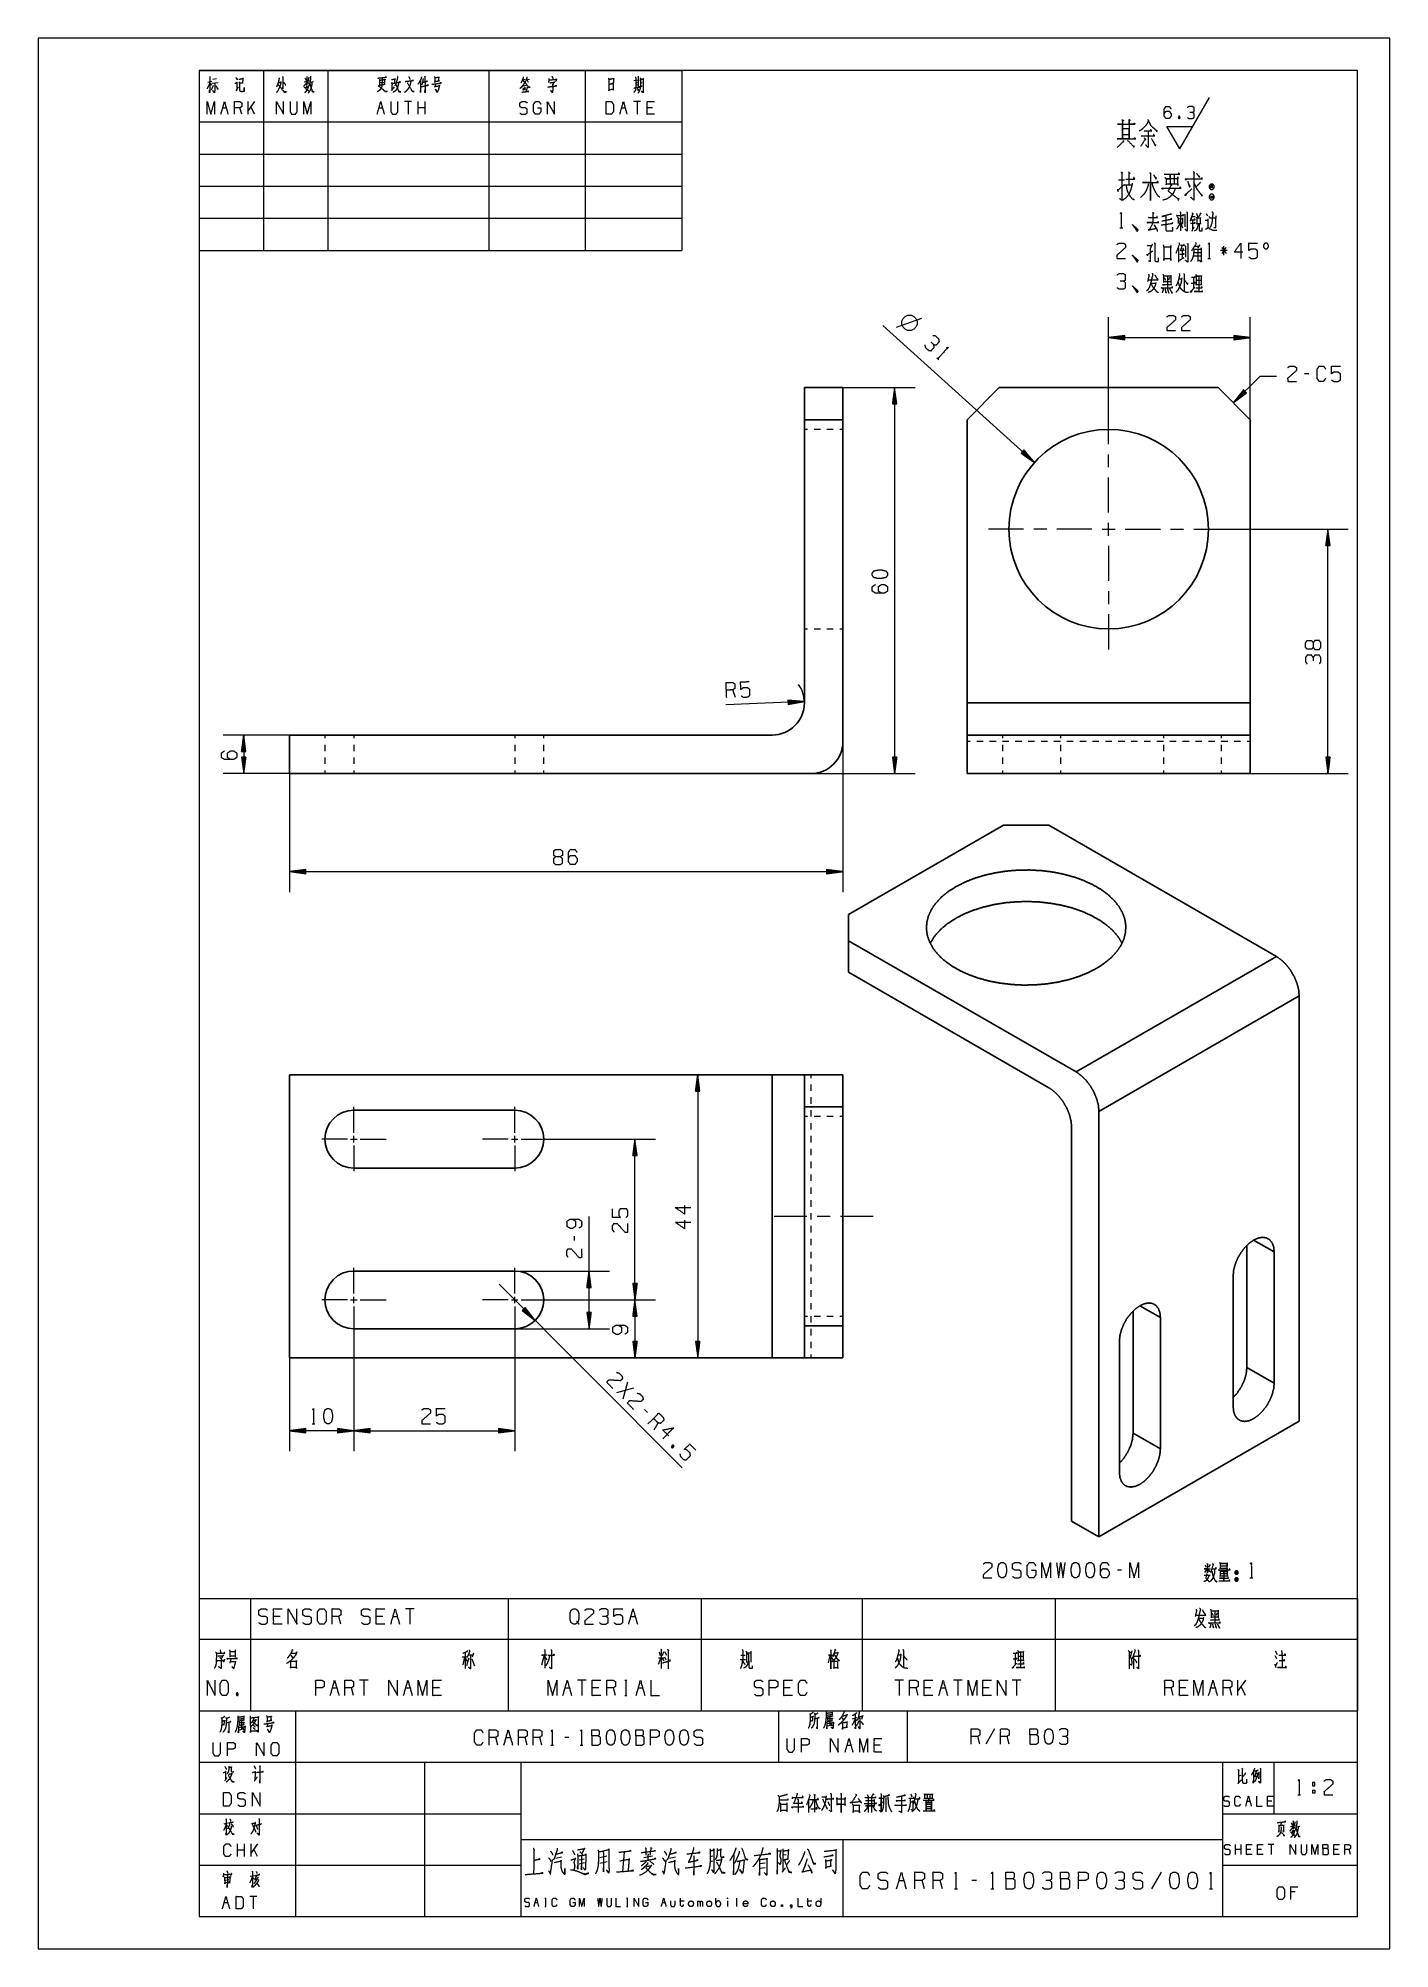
# Model space of a CAD drawing. Header units: millimetres. Extents: x 0 to 210, y 0 to 297.
import ezdxf

# ---------------------------------------------------------------- set-up
doc = ezdxf.new("R2010")
doc.units = ezdxf.units.MM
doc.layers.add('101', color=7, linetype='Continuous', true_color=0xffffff)

msp = doc.modelspace()

# ---------------------------------------------------------------- linework, layer by layer
at = {"layer": '101', "color": 133, "linetype": 'Continuous', "lineweight": 18}
for p, q in [((0, 297), (0, 0)), ((210, 297), (0, 297)), ((210, 0), (210, 297)), ((25, 292), (100, 292)), ((25, 292), (100, 292)), ((25, 292), (25, 5)), ((25, 292), (25, 264)), ((25, 292), (100, 292)), ((205, 292), (25, 292)), ((35, 292), (35, 264)), ((45, 292), (45, 264)), ((70, 292), (70, 264)), ((85, 292), (85, 264)), ((100, 292), (100, 264)), ((205, 5), (205, 292)), ((25, 284), (100, 284)), ((25, 279), (100, 279)), ((25, 274), (100, 274)), ((25, 269), (100, 269)), ((25, 264), (100, 264)), ((25, 37), (25, 5)), ((25, 37), (205, 37)), ((40, 37), (40, 5)), ((115, 37), (115, 29)), ((135, 37), (135, 29)), ((25, 29), (205, 29)), ((60, 29), (60, 5)), ((75, 29), (75, 5)), ((184, 29), (184, 5)), ((192, 29), (192, 21)), ((25, 21), (75, 21)), ((184, 21), (205, 21)), ((75, 17), (184, 17)), ((125, 17), (125, 5)), ((25, 13), (75, 13)), ((184, 13), (205, 13)), ((25, 5), (205, 5)), ((25, 5), (205, 5)), ((0, 0), (210, 0))]:
    msp.add_line(p, q, dxfattribs=at)
at = {"layer": '101', "color": 72, "linetype": 'Continuous', "lineweight": 18}
for p, q in [((26.34, 290.18), (26.96, 290.3)), ((26.7, 289.95), (26.92, 289.68)), ((26.99, 289.99), (27.95, 290.14)), ((27.13, 290.61), (27.71, 290.74)), ((41.34, 290.22), (42.13, 290.38)), ((42.25, 290.16), (42.79, 290.28)), ((53.17, 290.09), (53.7, 290.18)), ((54.91, 288.87), (55.37, 289.43)), ((75.25, 290.57), (75.67, 290.63)), ((75.35, 290.55), (75.45, 290.24)), ((75.83, 289.64), (75.37, 289.56)), ((75.82, 290.51), (76.35, 290.61)), ((75.98, 290.49), (76.11, 290.16)), ((92.56, 290.43), (93.43, 290.55)), ((92.84, 290.07), (93.11, 290.14)), ((92.86, 289.72), (93.09, 289.78)), ((93.6, 290.05), (93.85, 290.12)), ((28.66, 286.17), (29.22, 286.17)), ((31.62, 285.18), (31.34, 286.17)), ((33.59, 287.14), (32.63, 285.78)), ((32.63, 285.18), (32.63, 287.14)), ((33.59, 285.18), (33.04, 286.36)), ((52.94, 286.17), (53.49, 286.17)), ((58.02, 287.14), (56.9, 287.14)), ((57.46, 287.14), (57.46, 285.18)), ((59.02, 285.18), (59.02, 287.14)), ((60.14, 286.17), (59.02, 286.17)), ((60.14, 285.18), (60.14, 287.14)), ((90.65, 286.17), (91.2, 286.17)), ((93.6, 287.14), (92.49, 287.14)), ((93.05, 287.14), (93.05, 285.18)), ((95.45, 286.17), (94.61, 286.17)), ((167.87, 274.98), (168.77, 274.98)), ((168.77, 274.19), (169.91, 274.19)), ((168.08, 267.54), (168.5, 267.54)), ((177.15, 268.94), (177.82, 268.97)), ((177.5, 268.32), (177.82, 267.54)), ((178.1, 269.64), (178.25, 269.49)), ((178.16, 269.54), (178.16, 267.67)), ((178.44, 269.99), (178.58, 269.84)), ((181.33, 268.69), (181.65, 268.69)), ((181.47, 269.77), (181.68, 269.37)), ((177.15, 264.38), (177.15, 262.21)), ((177.84, 264.43), (178.02, 263.93)), ((178.48, 265.11), (178.72, 265.03)), ((179.69, 264.68), (180.38, 264.68)), ((180.47, 264.88), (180.13, 264.41)), ((183.89, 264.46), (184.56, 263.51)), ((184.54, 264.46), (183.89, 263.51)), ((184.21, 263.26), (184.21, 264.68)), ((177.34, 262.48), (178, 262.91)), ((177.72, 264.01), (177.72, 262.73)), ((179.55, 263.16), (180.66, 263.16)), ((179.59, 263.71), (180.68, 263.71)), ((181.74, 262.78), (182.16, 262.78)), ((184.72, 263.98), (183.71, 263.98)), ((172.93, 258.94), (173.6, 258.94)), ((174.87, 260.07), (175.97, 260.07)), ((174.89, 259.17), (175.97, 259.17)), ((174.96, 259.79), (175.16, 259.37)), ((175.44, 259.97), (175.44, 258.22)), ((175.79, 259.79), (175.62, 259.37)), ((175.97, 260.19), (175.97, 258.97)), ((177.22, 259.57), (177.64, 259.57)), ((179.5, 259.84), (179.5, 258.02)), ((179.94, 259.37), (180.72, 259.37)), ((133.38, 252.09), (137.31, 253.46)), ((139.62, 247.32), (139.94, 247.03)), ((197.43, 244.85), (196.76, 244.85)), ((108.32, 194.52), (107.93, 195.7)), ((83.29, 110.77), (83.29, 110.1)), ((89.92, 86.46), (92.55, 87.18)), ((90.87, 85.51), (91.6, 88.13)), ((94.69, 83.36), (94.22, 83.84)), ((42.56, 81.62), (42.99, 81.62)), ((95.69, 80.67), (96.3, 81.75)), ((98.68, 78.29), (98.49, 77.88)), ((181.33, 59.67), (181.49, 59.32)), ((182.07, 59.72), (181.84, 59.32)), ((168.34, 58.87), (167.67, 58.87)), ((181.17, 58.09), (182.09, 58.09)), ((181.52, 58.97), (181.2, 58.47)), ((181.75, 58.94), (182.03, 58.62)), ((188.28, 57.67), (188.7, 57.67)), ((25, 54.46), (25, 48.11)), ((25, 54.46), (33, 54.46)), ((33, 54.46), (73, 54.46)), ((33, 54.46), (33, 48.11)), ((73, 54.46), (103, 54.46)), ((73, 54.46), (73, 48.11)), ((103, 54.46), (128, 54.46)), ((103, 54.46), (103, 48.11)), ((128, 54.46), (158, 54.46)), ((128, 54.46), (128, 48.11)), ((158, 54.46), (158, 48.11)), ((158, 54.46), (205, 54.46)), ((205, 54.46), (205, 48.11)), ((37.58, 51.68), (36.58, 51.68)), ((47.02, 50.48), (46.69, 51.68)), ((53.52, 51.68), (52.51, 51.68)), ((55.12, 51.68), (55.79, 51.68)), ((58.41, 52.85), (57.06, 52.85)), ((57.74, 52.85), (57.74, 50.48)), ((92.09, 51.68), (92.76, 51.68)), ((180.33, 51.4), (181, 51.4)), ((182.27, 52.53), (183.36, 52.53)), ((182.29, 51.62), (183.36, 51.62)), ((182.36, 52.25), (182.55, 51.83)), ((182.83, 52.43), (182.83, 50.68)), ((183.19, 52.25), (183.01, 51.83)), ((183.36, 52.65), (183.36, 51.43)), ((25, 48.11), (33, 48.11)), ((25, 48.11), (25, 37)), ((33, 48.11), (73, 48.11)), ((33, 48.11), (33, 37)), ((73, 48.11), (103, 48.11)), ((73, 48.11), (73, 37)), ((103, 48.11), (128, 48.11)), ((103, 48.11), (103, 37)), ((128, 48.11), (158, 48.11)), ((128, 48.11), (128, 37)), ((158, 48.11), (205, 48.11)), ((158, 48.11), (158, 37)), ((205, 48.11), (205, 37)), ((29.76, 46.22), (30.58, 46.22)), ((29.76, 45.53), (30.58, 45.53)), ((29.95, 45.08), (29.76, 44.38)), ((29.81, 44.65), (30.59, 44.65)), ((30.59, 46.45), (30.59, 45.3)), ((39.23, 45.65), (39.55, 45.17)), ((65.88, 45.4), (66.64, 45.4)), ((66.21, 45.35), (65.95, 44.13)), ((66.35, 46.08), (66.35, 43.55)), ((66.39, 45.17), (66.6, 44.7)), ((66.87, 45.12), (66.55, 44)), ((66.78, 45.68), (67.56, 45.68)), ((66.8, 45.17), (66.94, 44.95)), ((67.38, 45.08), (67.79, 43.98)), ((67.63, 45.98), (67.45, 45.35)), ((78.6, 45.62), (78.21, 44.08)), ((78.74, 45.35), (79.04, 44.9)), ((96.72, 45.25), (96.32, 44.17)), ((96.37, 45.25), (97.18, 45.25)), ((96.49, 46.18), (96.62, 45.6)), ((96.87, 45.25), (97.18, 44.77)), ((97.15, 46.18), (96.94, 45.53)), ((97.31, 45.37), (97.52, 44.92)), ((97.33, 46.2), (97.61, 45.62)), ((109.06, 44.95), (109.87, 44.95)), ((109.15, 45.65), (109.82, 45.65)), ((110.1, 46.03), (110.7, 46.03)), ((110.7, 46.25), (110.7, 44.55)), ((123.02, 45.6), (122.74, 44.45)), ((133.6, 45.68), (134.03, 45.68)), ((151.81, 45.95), (151.81, 44.13)), ((152.25, 45.48), (153.03, 45.48)), ((169.52, 46.1), (169.87, 46.1)), ((170.17, 45.6), (170.17, 43.53)), ((170.84, 46.45), (171.02, 46.3)), ((192.12, 45.6), (192.42, 45.12)), ((192.21, 46.3), (192.51, 45.75)), ((51.28, 41.74), (49.94, 41.74)), ((50.61, 41.74), (50.61, 39.36)), ((85.14, 41.74), (83.8, 41.74)), ((84.47, 41.74), (84.47, 39.36)), ((91.12, 41.74), (91.46, 41.74)), ((91.3, 41.74), (91.3, 39.36)), ((134.45, 41.74), (133.11, 41.74)), ((133.78, 41.74), (133.78, 39.36)), ((143.56, 41.74), (142.21, 41.74)), ((142.88, 41.74), (142.88, 39.36)), ((152.66, 41.74), (151.32, 41.74)), ((151.99, 41.74), (151.99, 39.36)), ((186.41, 39.36), (186.41, 41.74)), ((187.58, 41.74), (186.41, 40.09)), ((30.85, 39.81), (30.99, 39.39)), ((45.72, 40.56), (46.39, 40.56)), ((49, 39.36), (48.67, 40.56)), ((57.1, 40.56), (57.77, 40.56)), ((62.33, 40.56), (61.32, 40.56)), ((81.86, 40.56), (82.53, 40.56)), ((87.08, 40.56), (86.08, 40.56)), ((89.7, 39.36), (89.36, 40.56)), ((91.12, 39.36), (91.46, 39.36)), ((93.24, 40.56), (93.91, 40.56)), ((116.85, 40.56), (115.84, 40.56)), ((136.73, 39.36), (136.39, 40.56)), ((138.67, 40.56), (137.66, 40.56)), ((140.27, 40.56), (140.94, 40.56)), ((147.77, 40.56), (146.76, 40.56)), ((176.37, 39.36), (176.04, 40.56)), ((178.31, 40.56), (177.31, 40.56)), ((182.19, 40.56), (182.87, 40.56)), ((185.48, 39.36), (185.14, 40.56)), ((187.58, 39.36), (186.91, 40.79)), ((25, 37), (33, 37)), ((33, 37), (73, 37)), ((73, 37), (103, 37)), ((103, 37), (128, 37)), ((123.01, 36.05), (123, 34.75)), ((126.51, 35.77), (127.23, 35.97)), ((128, 37), (158, 37)), ((158, 37), (205, 37)), ((31.29, 34.04), (31.83, 34.2)), ((31.58, 35.44), (31.57, 34.13)), ((71.42, 31.66), (71.09, 32.86)), ((72.69, 32.86), (73.36, 32.86)), ((75.98, 31.66), (75.64, 32.86)), ((78.25, 31.66), (77.92, 32.86)), ((82.47, 32.86), (81.8, 32.86)), ((122.72, 34.66), (123.26, 34.82)), ((146.33, 31.81), (145.99, 33.01)), ((148.6, 34.19), (147.26, 31.81)), ((150.88, 31.81), (150.54, 33.01)), ((79.64, 31.66), (80.07, 31.66)), ((84.2, 31.66), (84.62, 31.66)), ((125.68, 31.65), (126.27, 31.65)), ((130.8, 31.65), (129.91, 31.65)), ((186.57, 26.88), (186.89, 27.01)), ((128.81, 24.01), (129.02, 23.61)), ((135.56, 24.11), (135.74, 23.61)), ((138.55, 23.96), (138.55, 23.51)), ((195.7, 23.93), (196.13, 23.93)), ((198.01, 24.65), (198.01, 24.18)), ((198.01, 24.65), (198.35, 24.65)), ((115.36, 22.48), (116.31, 22.48)), ((115.36, 21.56), (116.33, 21.56)), ((116.31, 22.68), (116.31, 21.31)), ((118.93, 22.03), (118.84, 22.21)), ((119.66, 23.06), (119.66, 21.21)), ((120.92, 21.98), (120.83, 21.78)), ((121.75, 23.63), (122.42, 23.63)), ((130.64, 21.53), (130.96, 21.26)), ((131.7, 23.53), (131.7, 21.31)), ((135.49, 22.83), (135.86, 22.83)), ((137.93, 22.13), (138.78, 22.13)), ((137.93, 21.83), (138.76, 21.83)), ((187.83, 22.95), (188.27, 22.95)), ((191.67, 22.95), (191, 22.95)), ((29.41, 19.54), (28.85, 19.39)), ((29.22, 19.29), (29.42, 19.02)), ((194.57, 19.02), (195.36, 19.18)), ((195.48, 18.95), (196.02, 19.08)), ((30.96, 14.33), (30.96, 16.3)), ((32.07, 15.33), (30.96, 15.33)), ((32.07, 14.33), (32.07, 16.3)), ((33.08, 14.33), (33.08, 16.3)), ((34.05, 16.3), (33.08, 14.93)), ((34.05, 14.33), (33.49, 15.51)), ((91.04, 15.01), (90.77, 12.01)), ((186.03, 14.64), (186.03, 16.21)), ((186.92, 15.43), (186.03, 15.43)), ((186.92, 14.64), (186.92, 16.21)), ((188.4, 15.43), (187.73, 15.43)), ((190.09, 15.43), (189.43, 15.43)), ((192.01, 16.21), (191.12, 16.21)), ((191.57, 16.21), (191.57, 14.64)), ((201.97, 15.43), (201.31, 15.43)), ((203.89, 14.64), (203.67, 15.43)), ((80.43, 14.08), (81.33, 14.32)), ((84.04, 13.81), (84.82, 13.98)), ((84.04, 13.19), (84.87, 13.39)), ((87.26, 13.29), (88.38, 13.57)), ((88.33, 14.39), (87.28, 14.12)), ((94.09, 14.19), (95.45, 14.43)), ((98.11, 14.08), (99.01, 14.32)), ((104.82, 14.39), (104.43, 14.32)), ((104.79, 13.63), (104.43, 13.53)), ((112.96, 13.29), (112.11, 13.19)), ((112.11, 12.53), (112.96, 12.63)), ((113.64, 14.84), (113.45, 14.74)), ((116.23, 14.63), (115.72, 14.57)), ((174.46, 11.92), (172.98, 9.3)), ((29.11, 10.67), (29.64, 10.75)), ((33.49, 11.35), (32.92, 11.23)), ((33.28, 11.06), (33.47, 10.81)), ((133.75, 10.63), (134.49, 10.63)), ((137.69, 9.3), (137.32, 10.63)), ((140.52, 9.3), (140.15, 10.63)), ((142.37, 9.3), (142.84, 9.3)), ((145.8, 10.63), (145.06, 10.63)), ((148.03, 9.3), (148.5, 9.3)), ((181.97, 9.3), (182.44, 9.3)), ((28.89, 7.18), (29.45, 7.18)), ((33.97, 8.15), (32.86, 8.15)), ((33.41, 8.15), (33.41, 6.19)), ((77.2, 7.22), (77.57, 7.22)), ((78.7, 7.87), (78.89, 7.87)), ((78.7, 6.56), (78.89, 6.56)), ((78.8, 7.87), (78.8, 6.56)), ((91.43, 7.87), (91.62, 7.87)), ((91.43, 6.56), (91.62, 6.56)), ((91.53, 7.87), (91.53, 6.56)), ((97, 7.22), (97.37, 7.22)), ((99.65, 7.43), (100.38, 7.43)), ((102.48, 6.56), (102.48, 7.43)), ((105.3, 6.91), (105.3, 7.87)), ((107.09, 7.43), (107.09, 6.56)), ((108.5, 7.89), (108.5, 6.56)), ((119.45, 7.43), (120.18, 7.43)), ((195.32, 8.85), (194.63, 8.85))]:
    msp.add_line(p, q, dxfattribs=at)
at = {"layer": '101', "color": 43, "linetype": 'Continuous', "lineweight": 18}
for p, q in [((177.39, 279.78), (182.01, 287.78)), ((177.39, 279.78), (175.37, 283.28)), ((175.37, 283.28), (179.41, 283.28)), ((177.21, 284.87), (177.34, 284.54))]:
    msp.add_line(p, q, dxfattribs=at)
at = {"layer": '101', "color": 22, "linetype": 'Continuous', "lineweight": 18}
for p, q in [((166.32, 239.35), (166.32, 253.63)), ((188.32, 237.68), (188.32, 253.63)), ((154.82, 231.06), (131.25, 252.34)), ((168.86, 250.79), (166.32, 250.46)), ((166.32, 250.46), (188.32, 250.46)), ((166.32, 250.46), (168.86, 250.12)), ((168.86, 250.48), (166.52, 250.48)), ((168.86, 250.43), (166.52, 250.43)), ((168.86, 250.53), (166.9, 250.53)), ((168.86, 250.38), (166.9, 250.38)), ((168.86, 250.58), (167.29, 250.58)), ((168.86, 250.33), (167.29, 250.33)), ((168.86, 250.63), (167.67, 250.63)), ((168.86, 250.28), (167.67, 250.28)), ((168.86, 250.68), (168.06, 250.68)), ((168.86, 250.23), (168.06, 250.23)), ((168.86, 250.74), (168.45, 250.74)), ((168.86, 250.18), (168.45, 250.18)), ((168.86, 250.79), (168.83, 250.79)), ((168.86, 250.79), (168.83, 250.79)), ((168.86, 250.13), (168.83, 250.13)), ((168.86, 250.13), (168.83, 250.13)), ((168.86, 250.12), (168.86, 250.79)), ((185.78, 250.79), (185.78, 250.12)), ((188.32, 250.46), (185.78, 250.79)), ((185.78, 250.79), (185.81, 250.79)), ((185.78, 250.79), (185.81, 250.79)), ((185.78, 250.74), (186.2, 250.74)), ((185.78, 250.68), (186.59, 250.68)), ((185.78, 250.63), (186.97, 250.63)), ((185.78, 250.58), (187.36, 250.58)), ((185.78, 250.53), (187.74, 250.53)), ((185.78, 250.48), (188.13, 250.48)), ((185.78, 250.12), (188.32, 250.46)), ((185.78, 250.43), (188.13, 250.43)), ((185.78, 250.38), (187.74, 250.38)), ((185.78, 250.33), (187.36, 250.33)), ((185.78, 250.28), (186.97, 250.28)), ((185.78, 250.23), (186.59, 250.23)), ((185.78, 250.18), (186.2, 250.18)), ((185.78, 250.13), (185.81, 250.13)), ((185.78, 250.13), (185.81, 250.13)), ((189.84, 244.46), (185.69, 240.31)), ((189.84, 244.46), (192.38, 244.46)), ((125.04, 242.68), (136.24, 242.68)), ((133.06, 242.68), (132.73, 240.14)), ((132.84, 240.14), (132.84, 240.94)), ((132.89, 240.14), (132.89, 241.32)), ((132.94, 240.14), (132.94, 241.71)), ((132.99, 240.14), (132.99, 242.1)), ((133.04, 240.14), (133.04, 242.48)), ((133.4, 240.14), (133.06, 242.68)), ((133.06, 242.68), (133.06, 182.68)), ((133.09, 240.14), (133.09, 242.48)), ((133.14, 240.14), (133.14, 242.1)), ((133.19, 240.14), (133.19, 241.71)), ((133.24, 240.14), (133.24, 241.32)), ((133.29, 240.14), (133.29, 240.94)), ((187.25, 242.34), (185.69, 240.31)), ((185.69, 240.31), (187.72, 241.87)), ((187.47, 242.12), (185.81, 240.46)), ((187.5, 242.09), (185.84, 240.43)), ((187.43, 242.16), (186.04, 240.77)), ((187.54, 242.05), (186.15, 240.66)), ((187.4, 242.2), (186.28, 241.08)), ((187.57, 242.02), (186.46, 240.9)), ((187.36, 242.23), (186.52, 241.39)), ((187.32, 242.27), (186.75, 241.7)), ((187.61, 241.98), (186.77, 241.14)), ((187.29, 242.3), (186.99, 242.01)), ((187.65, 241.94), (187.08, 241.38)), ((187.25, 242.34), (187.23, 242.32)), ((187.25, 242.34), (187.23, 242.32)), ((187.72, 241.87), (187.25, 242.34)), ((187.68, 241.91), (187.39, 241.61)), ((187.72, 241.87), (187.7, 241.85)), ((187.72, 241.87), (187.7, 241.85)), ((132.73, 240.14), (132.73, 240.17)), ((132.73, 240.14), (132.73, 240.17)), ((132.73, 240.14), (133.4, 240.14)), ((132.78, 240.14), (132.78, 240.55)), ((133.34, 240.14), (133.34, 240.55)), ((133.39, 240.14), (133.39, 240.17)), ((133.39, 240.14), (133.39, 240.17)), ((153.16, 233.01), (152.71, 232.51)), ((152.71, 232.52), (152.73, 232.5)), ((152.71, 232.52), (152.73, 232.5)), ((152.71, 232.51), (154.82, 231.06)), ((152.74, 232.56), (153.05, 232.28)), ((152.78, 232.59), (153.37, 232.05)), ((152.81, 232.63), (153.7, 231.83)), ((152.85, 232.67), (154.02, 231.61)), ((152.88, 232.71), (154.34, 231.39)), ((152.91, 232.74), (154.66, 231.17)), ((152.95, 232.78), (154.69, 231.21)), ((152.98, 232.82), (154.44, 231.51)), ((153.02, 232.86), (154.19, 231.8)), ((153.05, 232.89), (153.93, 232.1)), ((153.08, 232.93), (153.68, 232.39)), ((153.12, 232.97), (153.43, 232.69)), ((153.15, 233.01), (153.18, 232.99)), ((153.15, 233.01), (153.18, 232.99)), ((154.82, 231.06), (153.16, 233.01)), ((185, 220.68), (203.56, 220.68)), ((200.39, 220.68), (200.05, 218.14)), ((200.31, 218.14), (200.31, 220.1)), ((200.36, 218.14), (200.36, 220.48)), ((200.72, 218.14), (200.39, 220.68)), ((200.39, 182.68), (200.39, 220.68)), ((200.41, 218.14), (200.41, 220.48)), ((200.46, 218.14), (200.46, 220.1)), ((200.05, 218.14), (200.72, 218.14)), ((200.06, 218.14), (200.06, 218.17)), ((200.06, 218.14), (200.06, 218.17)), ((200.11, 218.14), (200.11, 218.55)), ((200.16, 218.14), (200.16, 218.94)), ((200.21, 218.14), (200.21, 219.32)), ((200.26, 218.14), (200.26, 219.71)), ((200.51, 218.14), (200.51, 219.71)), ((200.56, 218.14), (200.56, 219.32)), ((200.61, 218.14), (200.61, 218.94)), ((200.66, 218.14), (200.66, 218.55)), ((200.72, 218.14), (200.72, 218.17)), ((200.72, 218.14), (200.72, 218.17)), ((119.04, 193.9), (106.84, 193.36)), ((116.49, 194.11), (116.52, 194.12)), ((119.04, 193.9), (116.49, 194.12)), ((116.49, 194.11), (116.52, 194.12)), ((116.49, 194.12), (116.52, 193.45)), ((116.49, 194.06), (116.91, 194.08)), ((116.49, 194.01), (117.29, 194.05)), ((116.49, 193.96), (117.68, 194.01)), ((116.49, 193.91), (118.07, 193.98)), ((116.5, 193.86), (118.46, 193.95)), ((116.5, 193.81), (118.84, 193.91)), ((116.5, 193.76), (118.85, 193.86)), ((116.5, 193.71), (118.46, 193.79)), ((116.51, 193.66), (118.08, 193.73)), ((116.51, 193.61), (117.7, 193.66)), ((116.51, 193.56), (117.31, 193.59)), ((116.51, 193.5), (116.93, 193.52)), ((116.52, 193.45), (119.04, 193.9)), ((116.52, 193.45), (116.55, 193.46)), ((116.52, 193.45), (116.55, 193.46)), ((39.04, 188.68), (28.75, 188.68)), ((31.93, 188.68), (31.59, 186.14)), ((31.75, 186.14), (31.75, 187.32)), ((31.8, 186.14), (31.8, 187.71)), ((31.85, 186.14), (31.85, 188.1)), ((31.9, 186.14), (31.9, 188.48)), ((31.93, 188.68), (31.93, 182.68)), ((32.26, 186.14), (31.93, 188.68)), ((31.95, 186.14), (31.95, 188.48)), ((32, 186.14), (32, 188.1)), ((32.05, 186.14), (32.05, 187.71)), ((32.11, 186.14), (32.11, 187.32)), ((125.04, 187.68), (125.04, 164.27)), ((31.59, 186.14), (32.26, 186.14)), ((32.26, 185.22), (31.59, 185.22)), ((31.59, 185.22), (31.93, 182.68)), ((31.6, 186.14), (31.6, 186.17)), ((31.6, 186.14), (31.6, 186.17)), ((31.6, 185.22), (31.6, 185.18)), ((31.6, 185.22), (31.6, 185.18)), ((31.65, 186.14), (31.65, 186.55)), ((31.65, 185.22), (31.65, 184.8)), ((31.7, 186.14), (31.7, 186.94)), ((31.7, 185.22), (31.7, 184.41)), ((31.75, 185.22), (31.75, 184.03)), ((31.8, 185.22), (31.8, 183.64)), ((31.85, 185.22), (31.85, 183.25)), ((31.9, 185.22), (31.9, 182.87)), ((31.93, 182.68), (32.26, 185.22)), ((31.95, 185.22), (31.95, 182.87)), ((32, 185.22), (32, 183.25)), ((32.05, 185.22), (32.05, 183.64)), ((32.11, 185.22), (32.11, 184.03)), ((32.16, 186.14), (32.16, 186.94)), ((32.16, 185.22), (32.16, 184.41)), ((32.21, 186.14), (32.21, 186.55)), ((32.21, 185.22), (32.21, 184.8)), ((32.26, 186.14), (32.26, 186.17)), ((32.26, 186.14), (32.26, 186.17)), ((32.26, 185.22), (32.26, 185.18)), ((32.26, 185.22), (32.26, 185.18)), ((132.73, 185.22), (132.73, 185.18)), ((133.4, 185.22), (132.73, 185.22)), ((132.73, 185.22), (133.06, 182.68)), ((132.73, 185.22), (132.73, 185.18)), ((132.78, 185.22), (132.78, 184.8)), ((132.84, 185.22), (132.84, 184.41)), ((132.89, 185.22), (132.89, 184.03)), ((132.94, 185.22), (132.94, 183.64)), ((132.99, 185.22), (132.99, 183.25)), ((133.04, 185.22), (133.04, 182.87)), ((133.06, 182.68), (133.4, 185.22)), ((133.09, 185.22), (133.09, 182.87)), ((133.14, 185.22), (133.14, 183.25)), ((133.19, 185.22), (133.19, 183.64)), ((133.24, 185.22), (133.24, 184.03)), ((133.29, 185.22), (133.29, 184.41)), ((133.34, 185.22), (133.34, 184.8)), ((133.39, 185.22), (133.39, 185.18)), ((133.39, 185.22), (133.39, 185.18)), ((200.05, 185.22), (200.39, 182.68)), ((200.72, 185.22), (200.05, 185.22)), ((200.06, 185.22), (200.06, 185.18)), ((200.06, 185.22), (200.06, 185.18)), ((200.11, 185.22), (200.11, 184.8)), ((200.16, 185.22), (200.16, 184.41)), ((200.21, 185.22), (200.21, 184.03)), ((200.26, 185.22), (200.26, 183.64)), ((200.31, 185.22), (200.31, 183.25)), ((200.36, 185.22), (200.36, 182.87)), ((200.39, 182.68), (200.72, 185.22)), ((200.41, 185.22), (200.41, 182.87)), ((200.46, 185.22), (200.46, 183.25)), ((200.51, 185.22), (200.51, 183.64)), ((200.56, 185.22), (200.56, 184.03)), ((200.61, 185.22), (200.61, 184.41)), ((200.66, 185.22), (200.66, 184.8)), ((200.72, 185.22), (200.72, 185.18)), ((200.72, 185.22), (200.72, 185.18)), ((39.04, 182.68), (28.75, 182.68)), ((39.04, 182.68), (39.04, 164.27)), ((120.04, 182.68), (136.24, 182.68)), ((188.32, 182.68), (203.56, 182.68)), ((41.58, 167.78), (39.04, 167.44)), ((39.04, 167.44), (125.04, 167.44)), ((39.04, 167.44), (41.58, 167.11)), ((41.58, 167.47), (39.24, 167.47)), ((41.58, 167.42), (39.24, 167.42)), ((41.58, 167.52), (39.62, 167.52)), ((41.58, 167.37), (39.62, 167.37)), ((41.58, 167.57), (40.01, 167.57)), ((41.58, 167.32), (40.01, 167.32)), ((41.58, 167.62), (40.39, 167.62)), ((41.58, 167.26), (40.39, 167.26)), ((41.58, 167.67), (40.78, 167.67)), ((41.58, 167.21), (40.78, 167.21)), ((41.58, 167.72), (41.17, 167.72)), ((41.58, 167.16), (41.17, 167.16)), ((41.58, 167.77), (41.55, 167.77)), ((41.58, 167.77), (41.55, 167.77)), ((41.58, 167.11), (41.55, 167.11)), ((41.58, 167.11), (41.55, 167.11)), ((41.58, 167.11), (41.58, 167.78)), ((122.5, 167.78), (122.5, 167.11)), ((125.04, 167.44), (122.5, 167.78)), ((122.5, 167.77), (122.53, 167.77)), ((122.5, 167.77), (122.53, 167.77)), ((122.5, 167.72), (122.92, 167.72)), ((122.5, 167.67), (123.31, 167.67)), ((122.5, 167.62), (123.69, 167.62)), ((122.5, 167.57), (124.08, 167.57)), ((122.5, 167.52), (124.46, 167.52)), ((122.5, 167.47), (124.85, 167.47)), ((122.5, 167.11), (125.04, 167.44)), ((122.5, 167.42), (124.85, 167.42)), ((122.5, 167.37), (124.46, 167.37)), ((122.5, 167.32), (124.08, 167.32)), ((122.5, 167.26), (123.69, 167.26)), ((122.5, 167.21), (123.31, 167.21)), ((122.5, 167.16), (122.92, 167.16)), ((122.5, 167.11), (122.53, 167.11)), ((122.5, 167.11), (122.53, 167.11)), ((102.48, 135.86), (102.15, 133.32)), ((102.2, 133.32), (102.2, 133.74)), ((102.25, 133.32), (102.25, 134.13)), ((102.3, 133.32), (102.3, 134.51)), ((102.35, 133.32), (102.35, 134.9)), ((102.4, 133.32), (102.4, 135.29)), ((102.46, 133.32), (102.46, 135.67)), ((102.48, 135.86), (102.48, 91.86)), ((102.82, 133.32), (102.48, 135.86)), ((102.51, 133.32), (102.51, 135.67)), ((102.56, 133.32), (102.56, 135.29)), ((102.61, 133.32), (102.61, 134.9)), ((102.66, 133.32), (102.66, 134.51)), ((102.71, 133.32), (102.71, 134.13)), ((102.76, 133.32), (102.76, 133.74)), ((102.15, 133.32), (102.15, 133.36)), ((102.15, 133.32), (102.15, 133.36)), ((102.15, 133.32), (102.82, 133.32)), ((102.81, 133.32), (102.81, 133.36)), ((102.81, 133.32), (102.81, 133.36)), ((79.04, 125.86), (95.89, 125.86)), ((92.72, 125.86), (92.39, 123.32)), ((92.59, 123.32), (92.59, 124.9)), ((92.64, 123.32), (92.64, 125.29)), ((92.69, 123.32), (92.69, 125.67)), ((92.72, 100.86), (92.72, 125.86)), ((93.05, 123.32), (92.72, 125.86)), ((92.75, 123.32), (92.75, 125.67)), ((92.8, 123.32), (92.8, 125.29)), ((92.85, 123.32), (92.85, 124.9)), ((92.39, 123.32), (92.39, 123.36)), ((92.39, 123.32), (92.39, 123.36)), ((92.39, 123.32), (93.05, 123.32)), ((92.44, 123.32), (92.44, 123.74)), ((92.49, 123.32), (92.49, 124.13)), ((92.54, 123.32), (92.54, 124.51)), ((92.9, 123.32), (92.9, 124.51)), ((92.95, 123.32), (92.95, 124.13)), ((93, 123.32), (93, 123.74)), ((93.05, 123.32), (93.05, 123.36)), ((93.05, 123.32), (93.05, 123.36)), ((85.58, 96.36), (85.58, 113.82)), ((74.04, 105.36), (88.75, 105.36)), ((85.58, 105.36), (85.24, 102.82)), ((85.4, 102.82), (85.4, 104.01)), ((85.45, 102.82), (85.45, 104.4)), ((85.5, 102.82), (85.5, 104.79)), ((85.55, 102.82), (85.55, 105.17)), ((85.91, 102.82), (85.58, 105.36)), ((85.6, 102.82), (85.6, 105.17)), ((85.65, 102.82), (85.65, 104.79)), ((85.7, 102.82), (85.7, 104.4)), ((85.76, 102.82), (85.76, 104.01)), ((71.62, 103.3), (100.04, 74.74)), ((85.24, 102.82), (85.91, 102.82)), ((85.25, 102.82), (85.25, 102.86)), ((85.25, 102.82), (85.25, 102.86)), ((85.3, 102.82), (85.3, 103.24)), ((85.35, 102.82), (85.35, 103.63)), ((85.81, 102.82), (85.81, 103.63)), ((85.86, 102.82), (85.86, 103.24)), ((85.91, 102.82), (85.91, 102.86)), ((85.91, 102.82), (85.91, 102.86)), ((92.39, 103.4), (92.72, 100.86)), ((93.05, 103.4), (92.39, 103.4)), ((92.39, 103.4), (92.39, 103.37)), ((92.39, 103.4), (92.39, 103.37)), ((92.44, 103.4), (92.44, 102.99)), ((92.49, 103.4), (92.49, 102.6)), ((92.54, 103.4), (92.54, 102.21)), ((92.59, 103.4), (92.59, 101.83)), ((92.64, 103.4), (92.64, 101.44)), ((92.69, 103.4), (92.69, 101.06)), ((92.72, 100.86), (93.05, 103.4)), ((92.75, 103.4), (92.75, 101.06)), ((92.8, 103.4), (92.8, 101.44)), ((92.85, 103.4), (92.85, 101.83)), ((92.9, 103.4), (92.9, 102.21)), ((92.95, 103.4), (92.95, 102.6)), ((93, 103.4), (93, 102.99)), ((93.05, 103.4), (93.05, 103.37)), ((93.05, 103.4), (93.05, 103.37)), ((75.66, 99.71), (75.19, 99.24)), ((75.19, 99.24), (75.21, 99.22)), ((75.19, 99.24), (75.21, 99.22)), ((75.19, 99.24), (77.22, 97.67)), ((75.23, 99.28), (75.52, 98.98)), ((75.26, 99.31), (75.83, 98.74)), ((75.3, 99.35), (76.14, 98.51)), ((75.34, 99.39), (76.45, 98.27)), ((75.37, 99.42), (76.76, 98.03)), ((75.41, 99.46), (77.06, 97.79)), ((75.44, 99.49), (77.1, 97.83)), ((75.48, 99.53), (76.86, 98.14)), ((75.52, 99.56), (76.63, 98.45)), ((75.55, 99.6), (76.39, 98.76)), ((75.59, 99.64), (76.15, 99.07)), ((75.62, 99.67), (75.92, 99.38)), ((75.66, 99.71), (75.68, 99.69)), ((75.66, 99.71), (75.68, 99.69)), ((77.22, 97.67), (75.66, 99.71)), ((79.04, 100.86), (95.89, 100.86)), ((79.04, 100.86), (95.89, 100.86)), ((85.24, 98.9), (85.58, 96.36)), ((85.91, 98.9), (85.24, 98.9)), ((85.25, 98.9), (85.25, 98.87)), ((85.25, 98.9), (85.25, 98.87)), ((85.3, 98.9), (85.3, 98.49)), ((85.35, 98.9), (85.35, 98.1)), ((85.4, 98.9), (85.4, 97.71)), ((85.45, 98.9), (85.45, 97.33)), ((85.5, 98.9), (85.5, 96.94)), ((85.55, 98.9), (85.55, 96.56)), ((85.58, 96.36), (85.91, 98.9)), ((85.6, 98.9), (85.6, 96.56)), ((85.65, 98.9), (85.65, 96.94)), ((85.7, 98.9), (85.7, 97.33)), ((85.76, 98.9), (85.76, 97.71)), ((85.81, 98.9), (85.81, 98.1)), ((85.86, 98.9), (85.86, 98.49)), ((85.91, 98.9), (85.91, 98.87)), ((85.91, 98.9), (85.91, 98.87)), ((92.72, 100.86), (92.39, 98.32)), ((92.39, 98.32), (92.39, 98.36)), ((92.39, 98.32), (92.39, 98.36)), ((92.39, 98.32), (93.05, 98.32)), ((92.44, 98.32), (92.44, 98.74)), ((92.49, 98.32), (92.49, 99.13)), ((92.54, 98.32), (92.54, 99.51)), ((92.59, 98.32), (92.59, 99.9)), ((92.64, 98.32), (92.64, 100.29)), ((92.69, 98.32), (92.69, 100.67)), ((93.05, 98.32), (92.72, 100.86)), ((92.72, 100.86), (92.72, 91.86)), ((92.75, 98.32), (92.75, 100.67)), ((92.8, 98.32), (92.8, 100.29)), ((92.85, 98.32), (92.85, 99.9)), ((92.9, 98.32), (92.9, 99.51)), ((92.95, 98.32), (92.95, 99.13)), ((93, 98.32), (93, 98.74)), ((93.05, 98.32), (93.05, 98.36)), ((93.05, 98.32), (93.05, 98.36)), ((49.04, 95.86), (49.04, 77.35)), ((49.04, 95.86), (49.04, 77.35)), ((74.04, 96.36), (88.75, 96.36)), ((74.04, 95.86), (74.04, 77.35)), ((92.39, 94.4), (92.72, 91.86)), ((92.39, 94.4), (92.39, 94.37)), ((93.05, 94.4), (92.39, 94.4)), ((92.39, 94.4), (92.39, 94.37)), ((92.44, 94.4), (92.44, 93.99)), ((92.49, 94.4), (92.49, 93.6)), ((92.54, 94.4), (92.54, 93.21)), ((92.59, 94.4), (92.59, 92.83)), ((92.64, 94.4), (92.64, 92.44)), ((92.69, 94.4), (92.69, 92.06)), ((92.72, 91.86), (93.05, 94.4)), ((92.75, 94.4), (92.75, 92.06)), ((92.8, 94.4), (92.8, 92.44)), ((92.85, 94.4), (92.85, 92.83)), ((92.9, 94.4), (92.9, 93.21)), ((92.95, 94.4), (92.95, 93.6)), ((93, 94.4), (93, 93.99)), ((93.05, 94.4), (93.05, 94.37)), ((93.05, 94.4), (93.05, 94.37)), ((102.15, 94.4), (102.48, 91.86)), ((102.15, 94.4), (102.15, 94.37)), ((102.15, 94.4), (102.15, 94.37)), ((102.82, 94.4), (102.15, 94.4)), ((102.2, 94.4), (102.2, 93.99)), ((102.25, 94.4), (102.25, 93.6)), ((102.3, 94.4), (102.3, 93.21)), ((102.35, 94.4), (102.35, 92.83)), ((102.4, 94.4), (102.4, 92.44)), ((102.46, 94.4), (102.46, 92.06)), ((102.48, 91.86), (102.82, 94.4)), ((102.51, 94.4), (102.51, 92.06)), ((102.56, 94.4), (102.56, 92.44)), ((102.61, 94.4), (102.61, 92.83)), ((102.66, 94.4), (102.66, 93.21)), ((102.71, 94.4), (102.71, 93.6)), ((102.76, 94.4), (102.76, 93.99)), ((102.81, 94.4), (102.81, 94.37)), ((102.81, 94.4), (102.81, 94.37)), ((39.04, 91.86), (39.04, 77.35)), ((41.58, 80.86), (39.04, 80.52)), ((49.04, 80.52), (39.04, 80.52)), ((39.04, 80.52), (41.58, 80.19)), ((41.58, 80.55), (39.24, 80.55)), ((41.58, 80.5), (39.24, 80.5)), ((41.58, 80.6), (39.62, 80.6)), ((41.58, 80.45), (39.62, 80.45)), ((41.58, 80.65), (40.01, 80.65)), ((41.58, 80.4), (40.01, 80.4)), ((41.58, 80.7), (40.39, 80.7)), ((41.58, 80.35), (40.39, 80.35)), ((41.58, 80.75), (40.78, 80.75)), ((41.58, 80.3), (40.78, 80.3)), ((41.58, 80.8), (41.17, 80.8)), ((41.58, 80.24), (41.17, 80.24)), ((41.58, 80.85), (41.55, 80.85)), ((41.58, 80.85), (41.55, 80.85)), ((41.58, 80.19), (41.55, 80.19)), ((41.58, 80.19), (41.55, 80.19)), ((41.58, 80.19), (41.58, 80.86)), ((49.04, 80.52), (46.5, 80.86)), ((46.5, 80.86), (46.5, 80.19)), ((46.5, 80.85), (46.53, 80.85)), ((46.5, 80.85), (46.53, 80.85)), ((46.5, 80.8), (46.92, 80.8)), ((46.5, 80.75), (47.31, 80.75)), ((46.5, 80.7), (47.69, 80.7)), ((46.5, 80.65), (48.08, 80.65)), ((46.5, 80.6), (48.46, 80.6)), ((46.5, 80.55), (48.85, 80.55)), ((46.5, 80.19), (49.04, 80.52)), ((46.5, 80.5), (48.85, 80.5)), ((46.5, 80.45), (48.46, 80.45)), ((46.5, 80.4), (48.08, 80.4)), ((46.5, 80.35), (47.69, 80.35)), ((46.5, 80.3), (47.31, 80.3)), ((46.5, 80.24), (46.92, 80.24)), ((46.5, 80.19), (46.53, 80.19)), ((46.5, 80.19), (46.53, 80.19)), ((51.58, 80.86), (49.04, 80.52)), ((49.04, 80.52), (51.58, 80.19)), ((49.04, 80.52), (74.04, 80.52)), ((51.58, 80.55), (49.24, 80.55)), ((51.58, 80.5), (49.24, 80.5)), ((51.58, 80.6), (49.62, 80.6)), ((51.58, 80.45), (49.62, 80.45)), ((51.58, 80.65), (50.01, 80.65)), ((51.58, 80.4), (50.01, 80.4)), ((51.58, 80.7), (50.39, 80.7)), ((51.58, 80.35), (50.39, 80.35)), ((51.58, 80.75), (50.78, 80.75)), ((51.58, 80.3), (50.78, 80.3)), ((51.58, 80.8), (51.17, 80.8)), ((51.58, 80.24), (51.17, 80.24)), ((51.58, 80.85), (51.55, 80.85)), ((51.58, 80.85), (51.55, 80.85)), ((51.58, 80.19), (51.55, 80.19)), ((51.58, 80.19), (51.55, 80.19)), ((51.58, 80.19), (51.58, 80.86)), ((74.04, 80.52), (71.5, 80.86)), ((71.5, 80.86), (71.5, 80.19)), ((71.5, 80.85), (71.53, 80.85)), ((71.5, 80.85), (71.53, 80.85)), ((71.5, 80.8), (71.92, 80.8)), ((71.5, 80.75), (72.31, 80.75)), ((71.5, 80.7), (72.69, 80.7)), ((71.5, 80.65), (73.08, 80.65)), ((71.5, 80.6), (73.46, 80.6)), ((71.5, 80.55), (73.85, 80.55)), ((71.5, 80.19), (74.04, 80.52)), ((71.5, 80.5), (73.85, 80.5)), ((71.5, 80.45), (73.46, 80.45)), ((71.5, 80.4), (73.08, 80.4)), ((71.5, 80.35), (72.69, 80.35)), ((71.5, 80.3), (72.31, 80.3)), ((71.5, 80.24), (71.92, 80.24)), ((71.5, 80.19), (71.53, 80.19)), ((71.5, 80.19), (71.53, 80.19))]:
    msp.add_line(p, q, dxfattribs=at)
at = {"layer": '101', "color": 252, "linetype": 'Continuous', "lineweight": 25}
for p, q in [((119.04, 237.68), (119.04, 242.68)), ((119.04, 242.68), (125.04, 242.68)), ((125.04, 242.68), (125.04, 237.68)), ((149.32, 242.68), (144.32, 237.68)), ((183.32, 242.68), (149.32, 242.68)), ((188.32, 237.68), (183.32, 242.68)), ((125.04, 237.68), (119.04, 237.68)), ((119.04, 193.68), (119.04, 237.68)), ((125.04, 187.68), (125.04, 237.68)), ((144.32, 193.68), (144.32, 237.68)), ((188.32, 193.68), (188.32, 237.68)), ((144.32, 193.68), (188.32, 193.68)), ((39.04, 188.68), (114.04, 188.68)), ((39.04, 182.68), (39.04, 188.68)), ((188.32, 188.68), (144.32, 188.68)), ((144.32, 188.68), (144.32, 182.68)), ((188.32, 182.68), (188.32, 188.68)), ((39.04, 182.68), (120.04, 182.68)), ((144.32, 182.68), (188.32, 182.68)), ((125.92, 160.79), (149.96, 174.67)), ((157.03, 174.67), (149.96, 174.67)), ((192.39, 154.26), (157.03, 174.67)), ((125.92, 160.79), (125.92, 156.71)), ((161.28, 136.3), (125.92, 156.71)), ((125.92, 156.71), (125.92, 151.81)), ((157.03, 133.85), (125.92, 151.81)), ((161.28, 136.3), (192.39, 154.26)), ((195.93, 148.14), (164.81, 130.17)), ((195.93, 82), (195.93, 148.14)), ((39.04, 135.86), (114.04, 135.86)), ((39.04, 91.86), (39.04, 135.86)), ((114.04, 91.86), (114.04, 135.86)), ((119.04, 130.86), (119.04, 135.86)), ((119.04, 135.86), (125.04, 135.86)), ((125.04, 135.86), (125.04, 130.86)), ((119.04, 96.86), (119.04, 130.86)), ((125.04, 130.86), (119.04, 130.86)), ((125.04, 96.86), (125.04, 130.86)), ((74.04, 130.36), (49.04, 130.36)), ((160.57, 66.49), (160.57, 127.72)), ((164.81, 64.04), (164.81, 130.17)), ((49.04, 121.36), (74.04, 121.36)), ((188.85, 110.17), (192.04, 108.33)), ((187.79, 109.35), (187.79, 90.37)), ((192.04, 108.33), (192.04, 87.92)), ((74.04, 105.36), (49.04, 105.36)), ((185.67, 84.25), (185.67, 104.66)), ((170.12, 99.14), (170.12, 80.16)), ((171.18, 99.96), (174.36, 98.13)), ((174.36, 98.13), (174.36, 77.71)), ((49.04, 96.36), (74.04, 96.36)), ((119.04, 91.86), (119.04, 96.86)), ((119.04, 96.86), (125.04, 96.86)), ((125.04, 96.86), (125.04, 91.86)), ((167.99, 74.04), (167.99, 94.45)), ((39.04, 91.86), (114.04, 91.86)), ((125.04, 91.86), (119.04, 91.86)), ((187.79, 90.37), (192.04, 87.92)), ((195.93, 82), (164.81, 64.04)), ((170.12, 80.16), (174.36, 77.71)), ((164.81, 64.04), (160.57, 66.49))]:
    msp.add_line(p, q, dxfattribs=at)
at = {"layer": '101', "color": 151, "linetype": 'Continuous', "lineweight": 18}
for p, q in [((166.32, 233.9), (166.32, 239.35)), ((166.32, 230.3), (166.32, 232.31)), ((166.32, 223.27), (166.32, 228.72)), ((153.1, 220.68), (147.65, 220.68)), ((156.69, 220.68), (154.69, 220.68)), ((163.73, 220.68), (158.28, 220.68)), ((165.32, 220.68), (167.33, 220.68)), ((166.32, 219.67), (166.32, 221.68)), ((168.91, 220.68), (174.37, 220.68)), ((175.95, 220.68), (177.96, 220.68)), ((179.55, 220.68), (185, 220.68)), ((166.32, 218.08), (166.32, 212.63)), ((166.32, 211.05), (166.32, 209.04)), ((166.32, 207.45), (166.32, 202)), ((49.04, 126.86), (49.04, 130.86)), ((74.04, 126.86), (74.04, 130.86)), ((48.04, 125.86), (44.04, 125.86)), ((48.54, 125.86), (49.54, 125.86)), ((49.04, 125.36), (49.04, 126.36)), ((49.04, 124.86), (49.04, 120.86)), ((50.04, 125.86), (54.04, 125.86)), ((73.04, 125.86), (69.04, 125.86)), ((73.54, 125.86), (74.54, 125.86)), ((74.04, 125.36), (74.04, 126.36)), ((74.04, 124.86), (74.04, 120.86)), ((75.04, 125.86), (79.04, 125.86)), ((123.05, 113.86), (121.04, 113.86)), ((49.04, 101.86), (49.04, 105.86)), ((74.04, 101.86), (74.04, 105.86)), ((49.04, 100.36), (49.04, 101.36)), ((74.04, 100.36), (74.04, 101.36)), ((48.04, 100.86), (44.04, 100.86)), ((48.54, 100.86), (49.54, 100.86)), ((49.04, 99.86), (49.04, 95.86)), ((50.04, 100.86), (54.04, 100.86)), ((73.04, 100.86), (69.04, 100.86)), ((73.54, 100.86), (74.54, 100.86)), ((74.04, 99.86), (74.04, 95.86)), ((75.04, 100.86), (79.04, 100.86))]:
    msp.add_line(p, q, dxfattribs=at)
at = {"layer": '101', "color": 53, "linetype": 'Continuous', "lineweight": 18}
for p, q in [((119.54, 236.18), (119.04, 236.18)), ((121.54, 236.18), (120.54, 236.18)), ((123.54, 236.18), (122.54, 236.18)), ((125.04, 236.18), (124.54, 236.18)), ((119.04, 205.18), (119.54, 205.18)), ((120.54, 205.18), (121.54, 205.18)), ((122.54, 205.18), (123.54, 205.18)), ((124.54, 205.18), (125.04, 205.18)), ((44.54, 188.68), (44.54, 188.18)), ((44.54, 187.18), (44.54, 186.18)), ((49.04, 188.68), (49.04, 188.18)), ((49.04, 187.18), (49.04, 186.18)), ((74.04, 188.68), (74.04, 188.18)), ((74.04, 187.18), (74.04, 186.18)), ((78.54, 188.18), (78.54, 188.68)), ((78.54, 186.18), (78.54, 187.18)), ((144.82, 187.68), (144.32, 187.68)), ((146.82, 187.68), (145.82, 187.68)), ((148.82, 187.68), (147.82, 187.68)), ((149.82, 188.68), (149.82, 188.18)), ((150.82, 187.68), (149.82, 187.68)), ((149.82, 187.18), (149.82, 186.18)), ((152.82, 187.68), (151.82, 187.68)), ((154.82, 187.68), (153.82, 187.68)), ((156.82, 187.68), (155.82, 187.68)), ((158.82, 187.68), (157.82, 187.68)), ((158.82, 188.68), (158.82, 188.18)), ((158.82, 187.18), (158.82, 186.18)), ((160.82, 187.68), (159.82, 187.68)), ((162.82, 187.68), (161.82, 187.68)), ((164.82, 187.68), (163.82, 187.68)), ((166.82, 187.68), (165.82, 187.68)), ((168.82, 187.68), (167.82, 187.68)), ((170.82, 187.68), (169.82, 187.68)), ((172.82, 187.68), (171.82, 187.68)), ((174.82, 187.68), (173.82, 187.68)), ((174.82, 188.68), (174.82, 188.18)), ((174.82, 187.18), (174.82, 186.18)), ((176.82, 187.68), (175.82, 187.68)), ((178.82, 187.68), (177.82, 187.68)), ((180.82, 187.68), (179.82, 187.68)), ((182.82, 187.68), (181.82, 187.68)), ((183.82, 188.68), (183.82, 188.18)), ((184.82, 187.68), (183.82, 187.68)), ((183.82, 187.18), (183.82, 186.18)), ((186.82, 187.68), (185.82, 187.68)), ((188.32, 187.68), (187.82, 187.68)), ((44.54, 185.18), (44.54, 184.18)), ((49.04, 185.18), (49.04, 184.18)), ((74.04, 185.18), (74.04, 184.18)), ((78.54, 184.18), (78.54, 185.18)), ((149.82, 185.18), (149.82, 184.18)), ((158.82, 185.18), (158.82, 184.18)), ((174.82, 185.18), (174.82, 184.18)), ((183.82, 185.18), (183.82, 184.18)), ((44.54, 183.18), (44.54, 182.68)), ((49.04, 183.18), (49.04, 182.68)), ((74.04, 183.18), (74.04, 182.68)), ((78.54, 182.68), (78.54, 183.18)), ((149.82, 183.18), (149.82, 182.68)), ((158.82, 183.18), (158.82, 182.68)), ((174.82, 183.18), (174.82, 182.68)), ((183.82, 183.18), (183.82, 182.68)), ((120.04, 135.86), (120.04, 135.36)), ((120.04, 134.36), (120.04, 133.36)), ((120.04, 132.36), (120.04, 131.36)), ((119.54, 129.36), (119.04, 129.36)), ((120.04, 130.36), (120.04, 129.36)), ((120.04, 128.36), (120.04, 127.36)), ((121.54, 129.36), (120.54, 129.36)), ((123.54, 129.36), (122.54, 129.36)), ((125.04, 129.36), (124.54, 129.36)), ((120.04, 126.36), (120.04, 125.36)), ((120.04, 124.36), (120.04, 123.36)), ((120.04, 122.36), (120.04, 121.36)), ((120.04, 120.36), (120.04, 119.36)), ((120.04, 118.36), (120.04, 117.36)), ((120.04, 116.36), (120.04, 115.36)), ((120.04, 114.36), (120.04, 113.36)), ((120.04, 112.36), (120.04, 111.36)), ((120.04, 110.36), (120.04, 109.36)), ((120.04, 108.36), (120.04, 107.36)), ((120.04, 106.36), (120.04, 105.36)), ((120.04, 104.36), (120.04, 103.36)), ((120.04, 102.36), (120.04, 101.36)), ((119.04, 98.36), (119.54, 98.36)), ((120.04, 100.36), (120.04, 99.36)), ((120.04, 98.36), (120.04, 97.36)), ((120.54, 98.36), (121.54, 98.36)), ((122.54, 98.36), (123.54, 98.36)), ((124.54, 98.36), (125.04, 98.36)), ((120.04, 96.36), (120.04, 95.36)), ((120.04, 94.36), (120.04, 93.36)), ((120.04, 92.36), (120.04, 91.86))]:
    msp.add_line(p, q, dxfattribs=at)
at = {"layer": '101', "color": 72, "linetype": 'Continuous', "lineweight": 18}
msp.add_circle((135.38, 252.76), 1.2, dxfattribs=at)
at = {"layer": '101', "color": 252, "linetype": 'Continuous', "lineweight": 25}
msp.add_circle((166.32, 220.68), 15.5, dxfattribs=at)
at = {"layer": '101', "color": 22, "linetype": 'Continuous', "lineweight": 18}
msp.add_arc((114.04, 193.68), 5, 0, 34.9517, dxfattribs=at)
at = {"layer": '101', "color": 252, "linetype": 'Continuous', "lineweight": 25}
for centre, radius, start, end in [((114.04, 193.68), 5, 270, 0), ((120.04, 187.68), 5, 270, 0), ((49.04, 125.86), 4.5, 90, 270), ((74.04, 125.86), 4.5, 270, 90), ((49.04, 100.86), 4.5, 90, 270), ((74.04, 100.86), 4.5, 270, 90)]:
    msp.add_arc(centre, radius, start, end, dxfattribs=at)
at = {"layer": '101', "color": 72, "linetype": 'Continuous', "lineweight": 18}
for points, knots in [([(26.67, 291.07), (26.66, 288.89), (26.63, 288.5), (26.61, 288.71), (26.64, 288.94)], [0, 0, 0.723303, 0.854546, 0.923601, 1, 1]), ([(41.73, 291.07), (41.76, 290.92), (41.76, 289.78), (41.73, 289.93), (41.76, 290.05)], [0, 0, 0.094654, 0.823636, 0.91829, 1, 1]), ([(42.33, 291.11), (42.33, 290.98), (42.32, 290.76), (42.27, 290.47), (42.23, 290.16), (42.17, 289.91), (42.1, 289.68), (42.08, 289.62)], [0, 0, 0.081852, 0.232243, 0.425429, 0.63211, 0.800313, 0.957953, 1, 1]), ([(60.08, 291.07), (60.12, 290.98), (60.09, 291.03), (60.11, 288.54), (60.09, 288.73), (60.11, 289.04)], [0, 0, 0.029975, 0.04619, 0.840789, 0.900562, 1, 1]), ([(61.57, 291.07), (61.63, 290.82), (61.63, 290.09), (61.63, 290.28), (62.33, 290.38), (62.21, 290.38), (62.24, 290.9), (62.26, 290.98), (62.29, 290.92), (62.19, 290.9), (61.63, 290.82)], [0, 0, 0.076614, 0.294117, 0.350048, 0.563214, 0.598361, 0.753971, 0.779215, 0.799829, 0.831205, 1, 1]), ([(79.78, 291.09), (79.89, 290.96), (79.93, 290.86), (79.96, 290.69)], [0, 0, 0.364604, 0.619196, 1, 1]), ([(93.21, 291.11), (93.24, 290.98), (93.19, 289.37)], [0, 0, 0.073211, 1, 1]), ([(26.67, 290.16), (26.6, 289.91), (26.48, 289.62), (26.35, 289.35), (26.23, 289.14)], [0, 0, 0.233514, 0.515368, 0.78555, 1, 1]), ([(27.18, 289.66), (27.17, 289.58), (26.86, 288.96)], [0, 0, 0.108202, 1, 1]), ([(27.37, 289.99), (27.42, 289.87), (27.42, 288.83), (27.4, 288.6), (27.39, 288.52), (27.11, 288.85), (27.39, 288.56)], [0, 0, 0.056947, 0.504404, 0.603051, 0.639405, 0.826366, 1, 1]), ([(27.61, 289.58), (27.87, 289.16), (27.92, 289), (27.81, 289.27)], [0, 0, 0.516563, 0.696901, 1, 1]), ([(30.53, 289.99), (30.92, 290.09), (30.86, 290.16), (30.83, 288.96), (30.77, 288.83), (31.12, 289.41)], [0, 0, 0.158008, 0.19221, 0.673433, 0.728446, 1, 1]), ([(30.7, 290.88), (30.87, 290.72), (30.92, 290.63), (30.92, 290.53), (30.9, 290.67)], [0, 0, 0.413146, 0.573572, 0.750721, 1, 1]), ([(31.19, 290.63), (31.87, 290.74), (31.82, 290.8), (31.73, 290.05), (31.82, 290.05), (31.25, 289.99)], [0, 0, 0.313958, 0.349012, 0.694882, 0.735357, 1, 1]), ([(31.22, 290.22), (31.25, 289.91), (31.25, 289.2), (31.27, 288.98), (31.3, 288.87), (31.34, 288.81), (31.41, 288.77), (31.53, 288.75), (31.66, 288.73), (32.03, 288.79), (32, 289.33), (32, 288.79)], [0, 0, 0.097093, 0.316208, 0.387239, 0.42073, 0.444406, 0.470581, 0.507596, 0.549105, 0.664641, 0.832445, 1, 1]), ([(37.43, 290.84), (37.42, 290.72), (37.34, 290.3), (37.26, 290.01), (37.18, 289.8), (37.09, 289.6), (37.01, 289.43)], [0, 0, 0.084498, 0.36853, 0.573114, 0.721457, 0.873368, 1, 1]), ([(37.28, 290.09), (37.75, 290.18), (37.71, 290.22), (37.68, 290.03), (37.62, 289.76), (37.56, 289.6), (37.48, 289.37), (37.4, 289.18), (37.28, 288.98), (37.2, 288.81), (37.02, 288.56)], [0, 0, 0.202443, 0.228131, 0.308408, 0.425631, 0.500403, 0.604281, 0.689483, 0.790714, 0.870506, 1, 1]), ([(37.28, 289.8), (38.22, 288.62), (38.56, 288.65), (38.54, 288.65), (38.24, 288.67), (38.08, 288.81)], [0, 0, 0.632183, 0.773704, 0.779845, 0.909108, 1, 1]), ([(37.97, 291.05), (38.02, 290.94), (38, 290.84), (37.99, 289.12), (37.97, 289.23), (38, 289.45)], [0, 0, 0.049543, 0.095606, 0.852767, 0.898838, 1, 1]), ([(38.1, 290.16), (38.13, 290.14), (38.4, 289.8), (38.47, 289.68)], [0, 0, 0.059448, 0.761031, 1, 1]), ([(41.75, 290.24), (41.62, 290.01), (41.48, 289.8), (41.35, 289.64), (41.22, 289.49)], [0, 0, 0.287221, 0.555142, 0.786181, 1, 1]), ([(41.34, 289.31), (41.97, 289.45), (41.98, 289.64), (41.98, 289.56), (41.91, 289.31), (41.81, 289.04), (41.7, 288.83), (41.59, 288.71), (41.48, 288.58), (41.41, 288.52)], [0, 0, 0.30447, 0.39258, 0.431622, 0.553714, 0.689469, 0.798362, 0.878841, 0.954752, 1, 1]), ([(41.43, 290.8), (41.56, 290.57), (41.59, 290.43)], [0, 0, 0.640221, 1, 1]), ([(41.72, 289.66), (41.56, 289.08), (41.66, 289.04), (41.78, 289), (41.89, 288.94), (42.04, 288.85)], [0, 0, 0.5291, 0.62629, 0.735524, 0.852093, 1, 1]), ([(41.76, 290.2), (41.94, 290.07), (42.03, 289.97)], [0, 0, 0.613122, 1, 1]), ([(42.03, 290.92), (42.03, 290.82), (41.91, 290.34)], [0, 0, 0.174301, 1, 1]), ([(42.54, 290.16), (42.49, 289.8), (42.45, 289.56), (42.41, 289.35), (42.35, 289.16), (42.23, 288.91), (42.13, 288.73), (42.01, 288.56), (41.92, 288.48)], [0, 0, 0.19438, 0.332636, 0.448614, 0.555649, 0.70616, 0.822692, 0.933847, 1, 1]), ([(42.22, 289.89), (42.25, 289.85), (42.39, 289.27), (42.49, 289), (42.6, 288.71), (42.63, 288.65), (42.85, 288.67), (42.63, 288.69), (42.55, 288.81)], [0, 0, 0.026721, 0.341749, 0.493483, 0.655465, 0.691641, 0.80784, 0.924039, 1, 1]), ([(53.44, 290.84), (53.42, 290.18), (53.41, 289.85), (53.39, 289.66), (53.38, 289.56), (53.36, 289.43), (53.32, 289.31), (53.27, 289.2), (53.14, 289.02), (53, 288.85), (52.79, 288.73), (52.69, 288.67), (52.65, 288.65)], [0, 0, 0.263783, 0.395771, 0.470171, 0.511786, 0.56157, 0.614019, 0.658777, 0.749614, 0.837596, 0.932985, 0.980677, 1, 1]), ([(52.76, 290.82), (52.82, 290.78), (52.85, 290.8), (54.11, 290.94), (54.07, 290.96), (53.92, 290.92)], [0, 0, 0.045522, 0.068286, 0.872626, 0.90344, 1, 1]), ([(52.82, 289.6), (52.89, 289.6), (53.17, 289.37), (53.41, 289.16), (53.63, 288.98), (53.9, 288.71), (54.23, 288.75), (53.92, 288.71), (53.82, 288.79)], [0, 0, 0.033467, 0.197839, 0.340788, 0.472468, 0.649452, 0.797921, 0.939753, 1, 1]), ([(53, 290.59), (53.04, 290.41), (53.04, 289.66), (53.03, 289.7), (53.89, 289.85), (53.8, 289.85), (53.89, 290.63), (53.92, 290.57), (53.87, 290.53), (53.04, 290.43)], [0, 0, 0.051663, 0.252803, 0.264656, 0.500971, 0.524672, 0.738301, 0.756829, 0.773117, 1, 1]), ([(54.88, 290.57), (55.47, 290.67), (55.41, 290.74), (55.34, 290.01), (55.41, 290.01), (54.97, 289.93), (54.94, 290.12), (54.97, 289.89), (54.96, 288.96)], [0, 0, 0.181366, 0.207406, 0.429567, 0.451891, 0.588199, 0.645735, 0.715777, 1, 1]), ([(55.98, 290.12), (55.98, 289.99), (55.92, 289.66), (55.86, 289.47), (55.81, 289.31), (55.73, 289.16), (55.65, 289.02), (55.54, 288.87), (55.31, 288.67), (55.13, 288.58)], [0, 0, 0.067236, 0.249298, 0.354996, 0.450079, 0.537949, 0.629663, 0.725721, 0.894899, 1, 1]), ([(55.85, 291.05), (55.82, 290.8), (55.73, 290.47), (55.62, 290.12), (55.53, 289.89), (55.47, 289.72), (55.41, 289.58)], [0, 0, 0.162457, 0.385014, 0.625897, 0.784413, 0.898493, 1, 1]), ([(55.54, 289.8), (55.59, 289.78), (56.04, 288.67), (56.32, 288.65), (56.06, 288.71), (55.98, 288.83)], [0, 0, 0.024909, 0.644018, 0.787117, 0.926016, 1, 1]), ([(55.62, 290.07), (56.27, 290.2), (56.2, 290.22), (56.08, 290.18)], [0, 0, 0.769962, 0.857327, 1, 1]), ([(57.88, 290.32), (57.88, 290.2), (57.81, 289.91), (57.74, 289.68), (57.65, 289.43), (57.52, 289.23), (57.5, 289.18), (57.42, 289.08), (57.31, 288.94), (57.18, 288.81), (57.06, 288.69), (56.93, 288.58)], [0, 0, 0.060656, 0.206644, 0.323463, 0.452143, 0.571976, 0.593424, 0.659716, 0.74639, 0.834816, 0.918178, 1, 1]), ([(57.02, 290.28), (58.29, 290.43), (58.21, 290.45), (58.12, 290.41)], [0, 0, 0.872478, 0.933903, 1, 1]), ([(57.34, 290.05), (57.4, 290.01), (58.1, 288.75), (58.43, 288.69), (58.12, 288.77), (58.02, 288.89)], [0, 0, 0.030854, 0.652647, 0.79375, 0.930716, 1, 1]), ([(57.56, 291.03), (57.66, 290.84), (57.71, 290.72), (57.74, 290.59)], [0, 0, 0.450481, 0.729637, 1, 1]), ([(59.55, 290.98), (59.48, 290.72), (59.38, 290.47), (59.26, 290.24), (59.14, 290.05), (59, 289.85)], [0, 0, 0.21836, 0.428744, 0.629221, 0.801494, 1, 1]), ([(59.38, 290.41), (59.39, 289.16), (59.39, 288.56), (59.38, 288.69), (59.39, 288.91)], [0, 0, 0.565717, 0.839123, 0.896086, 1, 1]), ([(59.57, 289.49), (60.61, 289.7), (60.53, 289.72), (60.4, 289.66)], [0, 0, 0.826976, 0.886334, 1, 1]), ([(59.8, 290.72), (59.76, 290.38), (59.7, 290.09), (59.64, 289.89), (59.6, 289.76)], [0, 0, 0.34211, 0.644851, 0.86512, 1, 1]), ([(59.8, 290.14), (60.47, 290.32), (60.4, 290.32), (60.28, 290.26)], [0, 0, 0.772509, 0.853435, 1, 1]), ([(61.18, 289.87), (61.37, 289.87), (61.75, 289.91), (62.68, 290.05), (62.58, 290.07), (62.43, 290.03)], [0, 0, 0.10704, 0.322386, 0.855626, 0.914427, 1, 1]), ([(61.73, 289.91), (61.63, 289.41), (61.6, 289.49), (62.38, 289.62), (62.33, 289.7), (62.33, 289.62), (62.24, 289.27), (62.19, 289.04), (62.11, 288.85), (62.05, 288.71), (62.01, 288.6), (61.98, 288.58), (61.72, 289.06), (62, 288.62)], [0, 0, 0.13637, 0.159981, 0.371157, 0.396349, 0.418604, 0.516111, 0.579311, 0.63312, 0.675133, 0.705357, 0.714996, 0.861275, 1, 1]), ([(75.64, 290.3), (75.63, 290.2), (75.39, 289.83), (75.38, 289.78), (75.26, 289.6), (75.06, 289.37), (74.85, 289.16)], [0, 0, 0.074337, 0.387309, 0.418539, 0.575027, 0.79286, 1, 1]), ([(75.37, 290.98), (75.35, 290.84), (75.23, 290.53), (75.13, 290.28), (75.01, 290.07)], [0, 0, 0.148006, 0.485257, 0.758321, 1, 1]), ([(75.12, 288.62), (76.23, 288.73), (76.16, 288.73), (75.99, 288.71)], [0, 0, 0.825897, 0.879998, 1, 1]), ([(75.31, 289.27), (75.38, 289), (75.38, 288.87), (75.37, 289.04)], [0, 0, 0.489807, 0.707975, 1, 1]), ([(75.58, 289.43), (75.64, 289.12), (75.61, 288.96), (75.61, 289.18)], [0, 0, 0.443891, 0.680119, 1, 1]), ([(75.61, 290.16), (76.2, 289.37), (76.43, 289.37), (76.2, 289.39), (76.08, 289.54)], [0, 0, 0.599324, 0.742451, 0.886135, 1, 1]), ([(75.91, 290.98), (75.92, 290.88), (75.75, 290.3)], [0, 0, 0.147218, 1, 1]), ([(75.95, 289.41), (75.95, 289.27), (75.77, 288.69)], [0, 0, 0.19307, 1, 1]), ([(79.2, 289.41), (80.57, 289.6), (80.49, 289.62), (80.28, 289.56)], [0, 0, 0.820202, 0.873508, 1, 1]), ([(79.34, 290.74), (79.34, 290.51), (79.33, 290.34), (79.3, 290.22), (79.27, 290.12)], [0, 0, 0.361949, 0.626223, 0.829034, 1, 1]), ([(79.34, 290.49), (80.57, 290.63), (80.56, 290.67), (80.37, 290.26)], [0, 0, 0.712481, 0.737756, 1, 1]), ([(79.49, 290.07), (80.25, 290.18), (80.21, 290.24), (79.92, 289.72)], [0, 0, 0.533866, 0.586729, 1, 1]), ([(79.87, 289.87), (79.9, 289.76), (79.93, 289.64), (79.94, 289.43), (79.94, 289), (79.93, 288.85), (79.9, 288.65), (79.86, 288.52), (79.64, 288.87), (79.87, 288.56)], [0, 0, 0.049623, 0.1085, 0.204239, 0.404798, 0.471991, 0.568442, 0.629223, 0.820578, 1, 1]), ([(88.61, 290.8), (88.64, 290.59), (88.66, 290.14), (88.67, 289.66), (88.67, 289.6), (88.67, 288.83), (88.67, 288.98), (89.24, 289.1), (89.36, 288.96), (89.39, 289.14), (89.39, 289.39), (89.4, 289.87), (89.42, 290.36), (89.42, 290.78), (89.43, 290.72), (88.66, 290.57)], [0, 0, 0.037589, 0.119519, 0.205166, 0.216331, 0.354043, 0.380097, 0.485125, 0.518622, 0.552532, 0.597196, 0.682843, 0.77221, 0.846648, 0.858119, 1, 1]), ([(88.67, 289.83), (89.24, 289.95), (89.18, 289.97), (89.05, 289.89)], [0, 0, 0.728512, 0.805958, 1, 1]), ([(92.52, 289.25), (93.43, 289.41), (93.38, 289.43), (93.33, 289.37)], [0, 0, 0.873246, 0.919206, 1, 1]), ([(92.86, 289.12), (92.84, 289.02), (92.73, 288.81), (92.62, 288.67), (92.52, 288.56)], [0, 0, 0.157085, 0.51447, 0.781154, 1, 1]), ([(92.8, 290.98), (92.83, 290.86), (92.83, 289.31)], [0, 0, 0.075954, 1, 1]), ([(93.09, 289.18), (93.25, 288.94), (93.25, 288.83), (93.19, 289.02)], [0, 0, 0.497679, 0.671694, 1, 1]), ([(93.55, 290.82), (93.59, 290.59), (93.59, 290.14), (93.57, 289.64), (93.55, 289.33), (93.47, 289), (93.38, 288.79), (93.22, 288.48)], [0, 0, 0.096217, 0.285187, 0.491418, 0.620825, 0.76157, 0.854869, 1, 1]), ([(93.57, 289.52), (93.6, 289.52), (93.84, 289.58)], [0, 0, 0.107799, 1, 1]), ([(93.59, 290.57), (94.03, 290.67), (93.98, 290.74), (93.98, 290.05), (94, 289.12), (93.98, 288.77), (93.97, 288.56), (93.95, 288.5), (93.74, 288.77), (93.94, 288.58)], [0, 0, 0.13308, 0.155522, 0.357051, 0.631901, 0.735808, 0.797028, 0.815849, 0.918301, 1, 1]), ([(26.26, 285.18), (26.26, 287.14), (26.82, 285.18), (27.37, 287.14), (27.37, 285.18)], [0, 0, 0.245192, 0.5, 0.754808, 1, 1]), ([(30.51, 285.18), (30.51, 287.14), (31.34, 287.14), (31.62, 286.96), (31.62, 286.36), (31.34, 286.17), (30.51, 286.17)], [0, 0, 0.400952, 0.571035, 0.639278, 0.761676, 0.829917, 1, 1]), ([(37.01, 285.18), (37.01, 287.14), (38.12, 285.18), (38.12, 287.14)], [0, 0, 0.317574, 0.682426, 1, 1]), ([(39.13, 287.14), (39.13, 285.57), (39.39, 285.18), (39.95, 285.18), (40.24, 285.57), (40.24, 287.14)], [0, 0, 0.337152, 0.438599, 0.557781, 0.662848, 1, 1]), ([(41.25, 285.18), (41.25, 287.14), (41.81, 285.18), (42.36, 287.14), (42.36, 285.18)], [0, 0, 0.245192, 0.5, 0.754808, 1, 1]), ([(54.78, 287.14), (54.78, 285.57), (55.05, 285.18), (55.6, 285.18), (55.89, 285.57), (55.89, 287.14)], [0, 0, 0.337152, 0.438599, 0.557781, 0.662848, 1, 1]), ([(74.85, 285.36), (75.13, 285.18), (75.7, 285.18), (75.98, 285.39), (75.98, 285.97), (75.7, 286.17), (75.15, 286.17), (74.85, 286.36), (74.85, 286.96), (75.15, 287.14), (75.7, 287.14), (75.98, 286.96)], [0, 0, 0.068035, 0.184054, 0.254521, 0.372333, 0.442799, 0.555843, 0.626367, 0.748393, 0.81892, 0.931964, 1, 1]), ([(77.55, 286.17), (78.1, 286.17), (78.1, 285.57), (77.82, 285.18), (77.25, 285.18), (76.97, 285.57), (76.97, 286.75), (77.27, 287.14), (77.81, 287.14), (78.09, 286.75)], [0, 0, 0.103295, 0.214797, 0.304261, 0.410274, 0.499739, 0.718892, 0.809956, 0.910533, 1, 1]), ([(79.11, 285.18), (79.11, 287.14), (80.22, 285.18), (80.22, 287.14)], [0, 0, 0.317574, 0.682426, 1, 1]), ([(88.25, 285.18), (89.07, 285.18), (89.36, 285.57), (89.36, 286.75), (89.07, 287.14), (88.25, 287.14), (88.25, 285.18)], [0, 0, 0.142133, 0.227159, 0.431787, 0.516817, 0.65895, 1, 1]), ([(90.37, 285.18), (90.93, 287.14), (91.48, 285.18)], [0, 0, 0.5, 1, 1]), ([(95.73, 285.18), (94.61, 285.18), (94.61, 287.14), (95.73, 287.14)], [0, 0, 0.265389, 0.734611, 1, 1]), ([(168.43, 284.34), (168.62, 284.19), (168.46, 284.04), (168.46, 284.34), (168.46, 281.34), (168.46, 283.63), (167.69, 283.63), (170.42, 283.63), (169.49, 283.63), (169.49, 284.3), (169.49, 281.34), (169.49, 282.92), (168.43, 282.92), (168.43, 282.05), (169.49, 282.05), (169.49, 281.34), (167.64, 281.34), (170.5, 281.34), (170.37, 281.53), (170.24, 281.34)], [0, 0, 0.009716, 0.018619, 0.030834, 0.152987, 0.246129, 0.277435, 0.388627, 0.42641, 0.453895, 0.574521, 0.638651, 0.681833, 0.716952, 0.760133, 0.789144, 0.864712, 0.981301, 0.99065, 1, 1]), ([(169.52, 284.12), (169.65, 284.23), (169.49, 284.34)], [0, 0, 0.471581, 1, 1]), ([(170.18, 283.63), (170.32, 283.82), (170.4, 283.63)], [0, 0, 0.529948, 1, 1]), ([(172.4, 284.34), (172.56, 284.19), (172.48, 284.23), (172.33, 283.78), (172.06, 283.4), (171.74, 283.07), (171.45, 282.8), (171.08, 282.58)], [0, 0, 0.086301, 0.121012, 0.309413, 0.490698, 0.673779, 0.828669, 1, 1]), ([(171.85, 282.58), (173.04, 282.58), (172.86, 282.77), (172.72, 282.58)], [0, 0, 0.707416, 0.863842, 1, 1]), ([(172.46, 282.58), (172.46, 279.99), (172.09, 280.4)], [0, 0, 0.823412, 1, 1]), ([(172.46, 284.12), (172.67, 283.82), (172.86, 283.44), (173.23, 283.1), (173.68, 282.73), (173.81, 282.62), (173.84, 282.62), (173.73, 282.47)], [0, 0, 0.162718, 0.348032, 0.570215, 0.829891, 0.906896, 0.918642, 1, 1]), ([(168.57, 281.12), (168.67, 280.93), (168.65, 281), (167.64, 279.99)], [0, 0, 0.125002, 0.171158, 1, 1]), ([(169.26, 281.12), (170.24, 280.14), (170.24, 280.33), (170.18, 279.99)], [0, 0, 0.723282, 0.821336, 1, 1]), ([(171.85, 281.49), (172.09, 281.23), (172.03, 281.34), (171.29, 280.18)], [0, 0, 0.19088, 0.257808, 1, 1]), ([(171.37, 281.83), (173.47, 281.83), (173.33, 282.05), (173.2, 281.75)], [0, 0, 0.780475, 0.877786, 1, 1]), ([(172.96, 281.42), (173.57, 280.33), (173.6, 280.48), (173.54, 280.25)], [0, 0, 0.764771, 0.858208, 1, 1]), ([(168.26, 276.22), (168.48, 275.99), (168.37, 276.14), (168.37, 271.79), (168, 272.09)], [0, 0, 0.058121, 0.092648, 0.910291, 1, 1]), ([(169.38, 276.22), (169.62, 275.99), (169.48, 276.07), (169.48, 274.23)], [0, 0, 0.141499, 0.20721, 1, 1]), ([(179.44, 276.29), (179.65, 276.03), (179.57, 276.18), (179.57, 271.83), (179.07, 272.28)], [0, 0, 0.060997, 0.09168, 0.877914, 1, 1]), ([(167.71, 273.52), (167.79, 273.18), (167.73, 273.37), (168.77, 274.27)], [0, 0, 0.181309, 0.283189, 1, 1]), ([(169.99, 274.46), (169.88, 273.93), (169.78, 273.52), (169.64, 273.18), (169.48, 272.81), (169.22, 272.43), (168.95, 272.13), (168.53, 271.83)], [0, 0, 0.172182, 0.309104, 0.425668, 0.556621, 0.704264, 0.83297, 1, 1]), ([(168.98, 275.09), (170.39, 275.09), (170.25, 275.36), (170.12, 275.13)], [0, 0, 0.716776, 0.86679, 1, 1]), ([(169.03, 274.04), (169.09, 273.78), (169.14, 273.48), (169.25, 273.14), (169.4, 272.81), (169.91, 272.09), (170.33, 271.91)], [0, 0, 0.101611, 0.217194, 0.35142, 0.492975, 0.824038, 1, 1]), ([(172.5, 274.38), (172.37, 273.86), (172.13, 273.26), (171.86, 272.81), (171.28, 272.24)], [0, 0, 0.214886, 0.471142, 0.678417, 1, 1]), ([(172.69, 276.07), (172.93, 275.96), (172.82, 275.99), (172.82, 271.76), (172.82, 274.57), (171.55, 274.57), (174.04, 274.57), (173.91, 274.76), (173.85, 274.57)], [0, 0, 0.022712, 0.032397, 0.397209, 0.639341, 0.748902, 0.963456, 0.983225, 1, 1]), ([(173.06, 274.42), (173.16, 274.01), (173.38, 273.48), (173.64, 272.99), (173.93, 272.54), (174.25, 272.32)], [0, 0, 0.172229, 0.401193, 0.625589, 0.84243, 1, 1]), ([(173.3, 275.77), (173.67, 275.13), (173.75, 275.28), (173.56, 275.36)], [0, 0, 0.665996, 0.819268, 1, 1]), ([(174.86, 273.67), (174.72, 273.52), (174.59, 273.67), (177.56, 273.67), (177.4, 273.86), (177.27, 273.59)], [0, 0, 0.051201, 0.102403, 0.861889, 0.924781, 1, 1]), ([(176.61, 273.56), (176.53, 273.26), (176.29, 272.77), (175.78, 272.28), (175.31, 271.98), (174.72, 271.83)], [0, 0, 0.114099, 0.313635, 0.571356, 0.778586, 1, 1]), ([(174.94, 275.84), (177.35, 275.84), (177.22, 276.03), (177.06, 275.84)], [0, 0, 0.835355, 0.914862, 1, 1]), ([(175.07, 275.36), (175.28, 275.17), (175.28, 274.19), (175.28, 274.38), (177.06, 274.38), (177.06, 274.12), (177.06, 275.43), (177.06, 275.13), (175.2, 275.13), (175.86, 275.13), (175.86, 275.81), (175.86, 274.38), (176.53, 274.38), (176.53, 275.77)], [0, 0, 0.024061, 0.106928, 0.122864, 0.273837, 0.296147, 0.407697, 0.433194, 0.590927, 0.647261, 0.704629, 0.825742, 0.882074, 1, 1]), ([(175.92, 274.27), (176.1, 274.12), (176.02, 274.19), (175.57, 273.22), (177.16, 271.98), (177.22, 272.09), (177.11, 271.79)], [0, 0, 0.061504, 0.089678, 0.366509, 0.885932, 0.91799, 1, 1]), ([(178.4, 272.84), (178.27, 272.51), (178.14, 272.62), (179.28, 273.59)], [0, 0, 0.178048, 0.263421, 1, 1]), ([(178.46, 275.09), (178.32, 274.94), (178.24, 275.13), (180.89, 275.13), (180.82, 275.32), (180.71, 275.13)], [0, 0, 0.057617, 0.116241, 0.879378, 0.937998, 1, 1]), ([(178.61, 274.76), (178.88, 273.89), (179.01, 274.01), (178.83, 274.19)], [0, 0, 0.673365, 0.803118, 1, 1]), ([(180.6, 274.61), (179.89, 273.86), (179.62, 274.42), (179.89, 273.78), (180.13, 273.41), (180.39, 273.07), (180.84, 272.54), (180.89, 272.54), (180.71, 272.47)], [0, 0, 0.248757, 0.397955, 0.563612, 0.670255, 0.77323, 0.939243, 0.951969, 1, 1]), ([(179.97, 275.99), (180.44, 275.36), (180.47, 275.47), (180.26, 275.51)], [0, 0, 0.70641, 0.808933, 1, 1]), ([(182.45, 274.38), (182.22, 274.38), (182, 274.08), (182, 273.74), (182.22, 273.44), (182.45, 273.44), (182.67, 273.74), (182.67, 274.08), (182.45, 274.38)], [0, 0, 0.091012, 0.231142, 0.359871, 0.5, 0.591012, 0.731142, 0.859871, 1, 1]), ([(182.22, 273.74), (182.45, 273.74), (182.22, 274.08), (182.22, 273.74)], [0, 0, 0.24116, 0.6589, 1, 1]), ([(182.45, 273.74), (182.45, 274.08), (182.22, 274.08)], [0, 0, 0.585821, 1, 1]), ([(182.67, 272.47), (182.45, 272.81), (182.22, 272.81), (182, 272.47), (182, 272.17), (182.22, 271.83), (182.45, 271.83), (182.67, 272.17), (182.67, 272.47)], [0, 0, 0.149201, 0.238515, 0.387715, 0.5, 0.649201, 0.738515, 0.887715, 1, 1]), ([(182.22, 272.47), (182.22, 272.17), (182.45, 272.17)], [0, 0, 0.556971, 1, 1]), ([(182.45, 272.47), (182.22, 272.47), (182.45, 272.17), (182.45, 272.47)], [0, 0, 0.258827, 0.674606, 1, 1]), ([(168.15, 269.72), (168.29, 269.92), (168.29, 267.54)], [0, 0, 0.093486, 1, 1]), ([(170.16, 267.82), (170.76, 267.19), (170.62, 267.19), (170.02, 268.04), (170.76, 266.97), (170.92, 267.19), (170.02, 268.04)], [0, 0, 0.178023, 0.207056, 0.420793, 0.68903, 0.745608, 1, 1]), ([(173.16, 269.94), (173.29, 269.77), (173.2, 269.84), (173.2, 268.37), (172.33, 268.37), (174.08, 268.37), (173.99, 268.47), (173.89, 268.34)], [0, 0, 0.045421, 0.069985, 0.382584, 0.566133, 0.936979, 0.965258, 1, 1]), ([(172.46, 268.34), (172.38, 268.27), (172.33, 268.37)], [0, 0, 0.476569, 1, 1]), ([(173.16, 268.22), (172.61, 267.19), (172.46, 267.19), (173.71, 267.44), (173.43, 267.97), (173.87, 267.14), (173.89, 267.29), (173.85, 266.97)], [0, 0, 0.25206, 0.28656, 0.564065, 0.693388, 0.896352, 0.929105, 1, 1]), ([(172.69, 269.14), (172.6, 269.04), (172.54, 269.14), (173.92, 269.14), (173.83, 269.27), (173.76, 269.14)], [0, 0, 0.069439, 0.128331, 0.845639, 0.925284, 1, 1]), ([(174.47, 267.97), (176.3, 268.22), (176.23, 268.34), (176.13, 268.22)], [0, 0, 0.857799, 0.9242, 1, 1]), ([(175.95, 269.77), (176.04, 269.59), (175.99, 269.64), (174.56, 269.29), (175.21, 269.44), (175.21, 267.24), (175.24, 267.09), (175.33, 267.07), (176.29, 267.07), (176.29, 267.64)], [0, 0, 0.030685, 0.042094, 0.272771, 0.377786, 0.722121, 0.746239, 0.760617, 0.910002, 1, 1]), ([(174.57, 268.59), (176.15, 268.89), (176.04, 268.97), (175.92, 268.84)], [0, 0, 0.83968, 0.90778, 1, 1]), ([(177.43, 268.72), (177.36, 268.34), (177.33, 268.12), (177.26, 267.92), (177.08, 267.62), (176.99, 267.49), (176.85, 267.32)], [0, 0, 0.246556, 0.393712, 0.530758, 0.755734, 0.854636, 1, 1]), ([(177.03, 269.42), (176.97, 269.29), (176.88, 269.44), (177.96, 269.44), (177.89, 269.59), (177.84, 269.44)], [0, 0, 0.079272, 0.180912, 0.810316, 0.907122, 1, 1]), ([(177.03, 269.17), (177.13, 269.02), (177.13, 268.19)], [0, 0, 0.18213, 1, 1]), ([(177.4, 270.02), (177.47, 269.89), (177.47, 267.04)], [0, 0, 0.047969, 1, 1]), ([(177.82, 269.09), (177.82, 268.12), (177.66, 268.27)], [0, 0, 0.816823, 1, 1]), ([(178.51, 269.89), (178.51, 267.04), (178.19, 267.29)], [0, 0, 0.875677, 1, 1]), ([(179.3, 269.84), (179.44, 269.67), (179.37, 269.74), (179, 268.54), (179.25, 269.29), (179.78, 269.29)], [0, 0, 0.077472, 0.11296, 0.545476, 0.817418, 1, 1]), ([(179.04, 268.27), (179.78, 268.27), (179.67, 268.37), (179.59, 268.24)], [0, 0, 0.712972, 0.852964, 1, 1]), ([(179.13, 268.79), (179.76, 268.79), (179.67, 268.92), (179.6, 268.79)], [0, 0, 0.681985, 0.84607, 1, 1]), ([(179.36, 268.77), (179.36, 267.24), (179.27, 267.02), (179.62, 267.64)], [0, 0, 0.613734, 0.71102, 1, 1]), ([(180.17, 268.14), (180.17, 267.87), (180.1, 267.59), (179.99, 267.32), (179.87, 267.14), (179.64, 267.02)], [0, 0, 0.206833, 0.420391, 0.642073, 0.80326, 1, 1]), ([(179.92, 269.19), (180.01, 269.04), (180.01, 268.09), (180.01, 268.22), (180.59, 268.22), (180.59, 268.09), (180.59, 269.14), (180.59, 269.02), (179.99, 269.02)], [0, 0, 0.046629, 0.301093, 0.334574, 0.490811, 0.524292, 0.805543, 0.839029, 1, 1]), ([(179.96, 269.77), (180.19, 269.19), (180.24, 269.27), (180.1, 269.44)], [0, 0, 0.661504, 0.759649, 1, 1]), ([(180.36, 268.14), (180.36, 267.19), (180.43, 267.09), (180.58, 267.04), (180.84, 267.04), (180.84, 267.52)], [0, 0, 0.48406, 0.546462, 0.622886, 0.757975, 1, 1]), ([(180.54, 269.87), (180.63, 269.72), (180.59, 269.79), (180.38, 269.27)], [0, 0, 0.211485, 0.312194, 1, 1]), ([(181.72, 268.92), (181.72, 267.67), (181.7, 267.52), (181.56, 267.39), (181.37, 267.24)], [0, 0, 0.681079, 0.763377, 0.866209, 1, 1]), ([(181.77, 267.64), (181.9, 267.44), (182.07, 267.37), (182.27, 267.27), (182.44, 267.19), (182.64, 267.17), (182.89, 267.14), (183.13, 267.14)], [0, 0, 0.153716, 0.279207, 0.422106, 0.547586, 0.675708, 0.838258, 1, 1]), ([(181.91, 269.27), (182.02, 269.09), (182.94, 269.09)], [0, 0, 0.182087, 1, 1]), ([(182.37, 270.02), (182.52, 269.87), (182.48, 269.52), (182.44, 269.04), (182.37, 268.37), (182.23, 267.87), (182.07, 267.59)], [0, 0, 0.08083, 0.218777, 0.405546, 0.671676, 0.875427, 1, 1]), ([(182.96, 269.37), (182.9, 267.49), (182.64, 267.54)], [0, 0, 0.874254, 1, 1]), ([(167.62, 264.93), (167.94, 265.16), (168.63, 265.16), (168.96, 264.93), (168.96, 264.46), (167.6, 263.26), (167.62, 262.78), (168.96, 262.78)], [0, 0, 0.069693, 0.192978, 0.265274, 0.350226, 0.674741, 0.759752, 1, 1]), ([(172.47, 264.83), (172.44, 264.73), (172.35, 264.78), (173.09, 264.78)], [0, 0, 0.111654, 0.218544, 1, 1]), ([(173.13, 265.01), (172.79, 264.31), (172.79, 262.26), (172.54, 262.38)], [0, 0, 0.250157, 0.910674, 1, 1]), ([(173.41, 265.18), (173.59, 264.98), (173.5, 265.03), (173.5, 262.51), (173.52, 262.38), (173.67, 262.31), (174.08, 262.31), (174.08, 262.88)], [0, 0, 0.0639, 0.088211, 0.692693, 0.722914, 0.76502, 0.862342, 1, 1]), ([(174.8, 264.88), (174.87, 264.56), (174.87, 262.43), (174.87, 262.76), (175.97, 262.76), (175.97, 262.43), (175.97, 264.78), (175.97, 264.53), (174.89, 264.53)], [0, 0, 0.0422, 0.311816, 0.353049, 0.492088, 0.533322, 0.831485, 0.863206, 1, 1]), ([(176.81, 263.61), (177.36, 265.03), (177.27, 265.18), (177.26, 265.21)], [0, 0, 0.881763, 0.982322, 1, 1]), ([(177.73, 264.78), (177.47, 263.96), (177.93, 264.16)], [0, 0, 0.633567, 1, 1]), ([(177.49, 264.83), (178.09, 264.83), (178.02, 264.96), (177.93, 264.83)], [0, 0, 0.66948, 0.829456, 1, 1]), ([(178.16, 264.73), (178.26, 264.63), (178.26, 262.96)], [0, 0, 0.080061, 1, 1]), ([(178.6, 265.03), (178.6, 262.18), (178.26, 262.48)], [0, 0, 0.863559, 1, 1]), ([(179.41, 264.38), (179.53, 264.21), (179.53, 263.71), (179.51, 263.48), (179.5, 263.33), (179.44, 263.11), (179.37, 262.88), (179.28, 262.66), (179.2, 262.51), (179.05, 262.28)], [0, 0, 0.095698, 0.318949, 0.419721, 0.487153, 0.590367, 0.695672, 0.803608, 0.881344, 1, 1]), ([(179.83, 265.23), (179.89, 265.03), (179.18, 263.91)], [0, 0, 0.134745, 1, 1]), ([(179.55, 264.21), (180.72, 264.21), (180.72, 264.41), (180.72, 262.21), (180.43, 262.48)], [0, 0, 0.294511, 0.345005, 0.900415, 1, 1]), ([(181.81, 264.96), (181.95, 265.16), (181.95, 262.78)], [0, 0, 0.093484, 1, 1]), ([(187.17, 263.73), (185.83, 263.73), (186.84, 265.16), (186.84, 262.78)], [0, 0, 0.24587, 0.565295, 1, 1]), ([(188.09, 263.01), (188.43, 262.78), (189.12, 262.78), (189.45, 263.01), (189.45, 263.96), (189.12, 264.21), (188.43, 264.21), (188.09, 263.98), (188.09, 265.16), (189.45, 265.16)], [0, 0, 0.062227, 0.168342, 0.230572, 0.376816, 0.441266, 0.547382, 0.609608, 0.79049, 1, 1]), ([(190.65, 264.21), (190.88, 264.21), (191.09, 264.53), (191.09, 264.86), (190.88, 265.18), (190.65, 265.18), (190.42, 264.86), (190.42, 264.53), (190.65, 264.21)], [0, 0, 0.08568, 0.230393, 0.351582, 0.496296, 0.581975, 0.730393, 0.851582, 1, 1]), ([(170.16, 263.06), (170.76, 262.43), (170.62, 262.43), (170.02, 263.28), (170.76, 262.21), (170.92, 262.43), (170.02, 263.28)], [0, 0, 0.178023, 0.207056, 0.420793, 0.68903, 0.745608, 1, 1]), ([(172.23, 263.43), (172.37, 263.23), (172.3, 263.33), (173.16, 263.91)], [0, 0, 0.174091, 0.261134, 1, 1]), ([(177.4, 263.43), (178.07, 263.43), (177.96, 263.58), (177.89, 263.43)], [0, 0, 0.657733, 0.837624, 1, 1]), ([(180.08, 264.18), (180.17, 264.21), (180.17, 262.28)], [0, 0, 0.045533, 1, 1]), ([(168.63, 259.22), (168.96, 259.44), (168.96, 260.17), (168.63, 260.39), (167.94, 260.39), (167.6, 260.17)], [0, 0, 0.153875, 0.429853, 0.583728, 0.846125, 1, 1]), ([(167.62, 258.24), (167.94, 258.02), (168.63, 258.02), (168.96, 258.24), (168.96, 258.97), (168.63, 259.22), (168.11, 259.22)], [0, 0, 0.124121, 0.343688, 0.472446, 0.703377, 0.83673, 1, 1]), ([(170.16, 258.29), (170.76, 257.67), (170.62, 257.67), (170.02, 258.52), (170.76, 257.44), (170.92, 257.67), (170.02, 258.52)], [0, 0, 0.178023, 0.207056, 0.420793, 0.68903, 0.745608, 1, 1]), ([(173.06, 260.49), (173.18, 260.32), (172.95, 259.37), (172.88, 259.02), (172.7, 258.47), (172.61, 258.24), (172.51, 258.07), (172.44, 257.89), (172.19, 257.72)], [0, 0, 0.069932, 0.388855, 0.505365, 0.693871, 0.772748, 0.839517, 0.901103, 1, 1]), ([(172.53, 260.32), (172.58, 260.07), (172.38, 259.19)], [0, 0, 0.221852, 1, 1]), ([(173.64, 259.04), (173.6, 258.74), (173.52, 258.47), (173.37, 258.22), (173.18, 257.92), (172.97, 257.72), (172.77, 257.57), (172.46, 257.49)], [0, 0, 0.143869, 0.281447, 0.418245, 0.58851, 0.727361, 0.844315, 1, 1]), ([(172.47, 259.42), (174.01, 259.42), (173.92, 259.62), (173.83, 259.42)], [0, 0, 0.778575, 0.88929, 1, 1]), ([(172.95, 258.74), (173.02, 258.59), (173.16, 258.37), (173.27, 258.19), (173.5, 257.97), (173.64, 257.77), (173.83, 257.57), (174.03, 257.49)], [0, 0, 0.098121, 0.255363, 0.376438, 0.566719, 0.711654, 0.876692, 1, 1]), ([(173.5, 260.22), (173.8, 259.67), (173.83, 259.77)], [0, 0, 0.855258, 1, 1]), ([(174.87, 258.67), (174.86, 258.57), (174.73, 258.69), (176.13, 258.69), (176.04, 258.82), (175.95, 258.69)], [0, 0, 0.051292, 0.140118, 0.845364, 0.922679, 1, 1]), ([(174.75, 260.32), (174.86, 260.09), (174.86, 259.02)], [0, 0, 0.187905, 1, 1]), ([(177.68, 259.74), (177.57, 259.02), (177.5, 258.79), (177.47, 258.62), (177.36, 258.44), (177.27, 258.24), (177.22, 258.09), (177.1, 257.89), (176.99, 257.74), (176.76, 257.52)], [0, 0, 0.296652, 0.39214, 0.464421, 0.547272, 0.635796, 0.70021, 0.795423, 0.869798, 1, 1]), ([(177.27, 260.44), (177.36, 260.22), (177.27, 259.89), (177.24, 259.72), (177.17, 259.49), (177.1, 259.24), (177.03, 259.02), (176.97, 258.82), (176.88, 258.67), (176.78, 258.49)], [0, 0, 0.116544, 0.278914, 0.364996, 0.478699, 0.603951, 0.717654, 0.817411, 0.901343, 1, 1]), ([(177.1, 259.09), (177.17, 258.92), (177.22, 258.72), (177.26, 258.54), (177.43, 258.19), (177.52, 258.09), (177.77, 257.84), (177.91, 257.72), (178.09, 257.62), (178.33, 257.54), (178.56, 257.54), (178.74, 257.52)], [0, 0, 0.075192, 0.157624, 0.228747, 0.384951, 0.438115, 0.578244, 0.653437, 0.734338, 0.837346, 0.928884, 1, 1]), ([(177.98, 260.42), (178.05, 260.24), (178.05, 257.72)], [0, 0, 0.069551, 1, 1]), ([(178.02, 259.54), (178.6, 258.74), (178.6, 258.97)], [0, 0, 0.814822, 1, 1]), ([(179.16, 258.94), (179.78, 258.94), (179.71, 259.09), (179.67, 258.97)], [0, 0, 0.676567, 0.857933, 1, 1]), ([(179.18, 259.87), (179.78, 259.87), (179.71, 259.97), (179.67, 259.84)], [0, 0, 0.704249, 0.847771, 1, 1]), ([(179.85, 260.27), (179.94, 260.12), (179.94, 258.62), (179.94, 258.74), (180.75, 258.74), (180.75, 258.62), (180.75, 260.12), (180.75, 260.02), (179.94, 260.02), (180.33, 260.02), (180.33, 257.62), (179.62, 257.62), (180.96, 257.62), (180.88, 257.67), (180.86, 257.72), (180.75, 257.57)], [0, 0, 0.016856, 0.162098, 0.174201, 0.252928, 0.265031, 0.410273, 0.419956, 0.498683, 0.536335, 0.768722, 0.837179, 0.967248, 0.977081, 0.982214, 1, 1]), ([(174.66, 258.22), (174.57, 258.12), (174.47, 258.22), (176.27, 258.22), (176.2, 258.34), (176.08, 258.22)], [0, 0, 0.055563, 0.116251, 0.866956, 0.926763, 1, 1]), ([(174.71, 258.09), (174.82, 257.99), (174.63, 257.42)], [0, 0, 0.193638, 1, 1]), ([(175.07, 258.02), (175.21, 257.44), (175.3, 257.49), (175.16, 257.64)], [0, 0, 0.658075, 0.770905, 1, 1]), ([(175.47, 258.02), (175.63, 257.42), (175.7, 257.42), (175.58, 257.62)], [0, 0, 0.669902, 0.746195, 1, 1]), ([(175.81, 258.02), (176.15, 257.39), (176.22, 257.44), (176.04, 257.62)], [0, 0, 0.679054, 0.761945, 1, 1]), ([(179.25, 257.74), (179.09, 257.49), (179.02, 257.57), (179.71, 258.27)], [0, 0, 0.214449, 0.289042, 1, 1]), ([(179.85, 258.19), (180.86, 258.19), (180.79, 258.37), (180.72, 258.22)], [0, 0, 0.739678, 0.878248, 1, 1]), ([(175.38, 253.7), (175.7, 253.92), (176.39, 253.92), (176.73, 253.7), (176.73, 253.22), (175.36, 252.02), (175.38, 251.55), (176.73, 251.55)], [0, 0, 0.069694, 0.192979, 0.265274, 0.350226, 0.674741, 0.759752, 1, 1]), ([(177.66, 253.7), (177.98, 253.92), (178.67, 253.92), (179, 253.7), (179, 253.22), (177.64, 252.02), (177.66, 251.55), (179, 251.55)], [0, 0, 0.069694, 0.192977, 0.265275, 0.350226, 0.674741, 0.75975, 1, 1]), ([(137.74, 249.32), (137.83, 248.94), (138.34, 248.48), (138.74, 248.42), (139.22, 248.96), (139.14, 249.37), (138.76, 249.71)], [0, 0, 0.124126, 0.343691, 0.472449, 0.703378, 0.836733, 1, 1]), ([(139.14, 249.37), (139.54, 249.31), (140.03, 249.85), (139.93, 250.24), (139.42, 250.7), (139.02, 250.76)], [0, 0, 0.153875, 0.429851, 0.583725, 0.846125, 1, 1]), ([(141.13, 248.88), (141.37, 248.94), (139.78, 247.18)], [0, 0, 0.09349, 1, 1]), ([(194.15, 245.8), (194.46, 246.03), (195.15, 246.03), (195.49, 245.8), (195.49, 245.33), (194.13, 244.13), (194.15, 243.65), (195.49, 243.65)], [0, 0, 0.069694, 0.192979, 0.265274, 0.350226, 0.674741, 0.759752, 1, 1]), ([(200.03, 244.13), (199.69, 243.65), (199.04, 243.65), (198.7, 244.13), (198.7, 245.55), (199.04, 246.03), (199.71, 246.03), (200.04, 245.55)], [0, 0, 0.114569, 0.243367, 0.357934, 0.638586, 0.753152, 0.885431, 1, 1]), ([(200.96, 243.88), (201.29, 243.65), (201.98, 243.65), (202.32, 243.88), (202.32, 244.83), (201.98, 245.08), (201.29, 245.08), (200.96, 244.85), (200.96, 246.03), (202.32, 246.03)], [0, 0, 0.062227, 0.168342, 0.230572, 0.376816, 0.441266, 0.547382, 0.609608, 0.79049, 1, 1]), ([(131.97, 213.84), (131.72, 214.18), (131.02, 214.35), (130.55, 214.35), (129.82, 214.18), (129.6, 213.84), (129.6, 213.51), (129.82, 213.17), (130.55, 212.99), (131.02, 213.01), (131.72, 213.17), (131.97, 213.51), (131.97, 213.84)], [0, 0, 0.067527, 0.183973, 0.260585, 0.380943, 0.446142, 0.500305, 0.565504, 0.685863, 0.762528, 0.87831, 0.945837, 1, 1]), ([(131.02, 210.73), (130.55, 211.05), (130.55, 211.74), (131.02, 212.08), (131.5, 212.08), (131.97, 211.74), (131.97, 211.05), (131.5, 210.73), (130.07, 210.73), (129.6, 211.05), (129.6, 211.74), (130.07, 212.08)], [0, 0, 0.076964, 0.169761, 0.248073, 0.312018, 0.39033, 0.483127, 0.560093, 0.751927, 0.828891, 0.921689, 1, 1]), ([(198.09, 202.33), (197.87, 202.01), (197.14, 202.01), (196.92, 202.33), (196.92, 203.02), (197.14, 203.35), (197.87, 203.35), (198.09, 203.02), (198.09, 202.33), (198.34, 201.99), (199.04, 201.99), (199.29, 202.33), (199.29, 203.02), (199.07, 203.35), (198.34, 203.35), (198.09, 203.02)], [0, 0, 0.047572, 0.136084, 0.183656, 0.267812, 0.317164, 0.405675, 0.455027, 0.539183, 0.590294, 0.675754, 0.726867, 0.811023, 0.860376, 0.948887, 1, 1]), ([(198.09, 200.74), (197.87, 201.08), (197.14, 201.08), (196.92, 200.74), (196.92, 200.05), (197.14, 199.72)], [0, 0, 0.153877, 0.429855, 0.583732, 0.846129, 1, 1]), ([(199.07, 199.73), (199.29, 200.05), (199.29, 200.74), (199.07, 201.08), (198.34, 201.08), (198.09, 200.74), (198.09, 200.23)], [0, 0, 0.124121, 0.343687, 0.47245, 0.70338, 0.836735, 1, 1]), ([(106.97, 194.46), (106.87, 196.83), (107.87, 196.87), (108.22, 196.66), (108.25, 195.94), (107.93, 195.7), (106.92, 195.65)], [0, 0, 0.400951, 0.571033, 0.639278, 0.761671, 0.829916, 1, 1]), ([(109.22, 194.78), (109.57, 194.57), (110.25, 194.6), (110.58, 194.84), (110.54, 195.79), (110.19, 196.02), (109.5, 195.99), (109.18, 195.75), (109.12, 196.93), (110.48, 196.99)], [0, 0, 0.062228, 0.168344, 0.230572, 0.376816, 0.441267, 0.547382, 0.60961, 0.79049, 1, 1]), ([(29.89, 184.87), (29.41, 185.19), (29.41, 185.88), (29.89, 186.22), (30.36, 186.22), (30.84, 185.88), (30.84, 185.19), (30.36, 184.87), (28.94, 184.87), (28.46, 185.19), (28.46, 185.88), (28.94, 186.22)], [0, 0, 0.076964, 0.169762, 0.248073, 0.312018, 0.39033, 0.483127, 0.560091, 0.751927, 0.828891, 0.921688, 1, 1]), ([(80.42, 169.74), (80.1, 169.96), (80.1, 170.68), (80.42, 170.91), (81.11, 170.91), (81.45, 170.68), (81.45, 169.96), (81.11, 169.74), (80.42, 169.74), (80.08, 169.49), (80.08, 168.79), (80.42, 168.54), (81.11, 168.54), (81.45, 168.76), (81.45, 169.49), (81.11, 169.74)], [0, 0, 0.047573, 0.136085, 0.183659, 0.267815, 0.317166, 0.405678, 0.455029, 0.539185, 0.590297, 0.675757, 0.726869, 0.811025, 0.860376, 0.948888, 1, 1]), ([(82.38, 169.49), (82.7, 169.96), (83.39, 169.96), (83.72, 169.49), (83.72, 169.01), (83.39, 168.54), (82.7, 168.54), (82.38, 169.01), (82.38, 170.44), (82.7, 170.91), (83.39, 170.91), (83.72, 170.44)], [0, 0, 0.076963, 0.169761, 0.248073, 0.312018, 0.39033, 0.483128, 0.560091, 0.751927, 0.82889, 0.921688, 1, 1]), ([(84.01, 112.04), (84.49, 112.36), (84.49, 113.05), (84.01, 113.38), (82.59, 113.38), (82.11, 113.05), (82.11, 112.36), (82.59, 112.04), (83.06, 112.02), (83.54, 112.36), (83.54, 113.05), (83.06, 113.38)], [0, 0, 0.076856, 0.169525, 0.247728, 0.439296, 0.5175, 0.610168, 0.687025, 0.750925, 0.829128, 0.921797, 1, 1]), ([(91.4, 113.68), (91.63, 114.02), (91.63, 114.71), (91.4, 115.04), (90.45, 115.04), (90.2, 114.71), (90.2, 114.02), (90.43, 113.68), (89.25, 113.68), (89.25, 115.04)], [0, 0, 0.062228, 0.168343, 0.230571, 0.376816, 0.441265, 0.547381, 0.609609, 0.79049, 1, 1]), ([(100.44, 115.54), (100.44, 114.2), (99.01, 115.21), (101.39, 115.21)], [0, 0, 0.245869, 0.565295, 1, 1]), ([(100.44, 113.27), (100.44, 111.92), (99.01, 112.93), (101.39, 112.93)], [0, 0, 0.245869, 0.565295, 1, 1]), ([(89.48, 111.42), (89.25, 111.74), (89.25, 112.43), (89.48, 112.77), (89.95, 112.77), (91.15, 111.41), (91.63, 111.42), (91.63, 112.77)], [0, 0, 0.069693, 0.192977, 0.265274, 0.350227, 0.67474, 0.759752, 1, 1]), ([(82.34, 107.49), (82.11, 107.81), (82.11, 108.49), (82.34, 108.83), (82.81, 108.83), (84.01, 107.47), (84.49, 107.49), (84.49, 108.83)], [0, 0, 0.069693, 0.192977, 0.265274, 0.350227, 0.67474, 0.759752, 1, 1]), ([(91.15, 95.56), (91.63, 95.88), (91.63, 96.57), (91.15, 96.9), (89.73, 96.9), (89.25, 96.57), (89.25, 95.88), (89.73, 95.56), (90.2, 95.54), (90.68, 95.88), (90.68, 96.57), (90.2, 96.9)], [0, 0, 0.076855, 0.169525, 0.247728, 0.439296, 0.517499, 0.610169, 0.687024, 0.750924, 0.829127, 0.921797, 1, 1]), ([(89.84, 89.59), (90.22, 89.52), (90.71, 89.03), (90.79, 88.64), (90.45, 88.3), (88.64, 88.42), (88.32, 88.07), (89.26, 87.12)], [0, 0, 0.069692, 0.192976, 0.265273, 0.350227, 0.674741, 0.759752, 1, 1]), ([(93.05, 86.36), (93.43, 86.29), (93.92, 85.81), (94, 85.41), (93.66, 85.07), (91.85, 85.19), (91.53, 84.84), (92.47, 83.89)], [0, 0, 0.069692, 0.192978, 0.265274, 0.350227, 0.674739, 0.759752, 1, 1]), ([(42.63, 83.79), (42.77, 83.99), (42.77, 81.62)], [0, 0, 0.09349, 1, 1]), ([(45.21, 81.62), (45.55, 81.87), (45.72, 82.57), (45.72, 83.04), (45.55, 83.77), (45.21, 83.99), (44.87, 83.99), (44.54, 83.77), (44.36, 83.04), (44.38, 82.57), (44.54, 81.87), (44.87, 81.62), (45.21, 81.62)], [0, 0, 0.067526, 0.183971, 0.260584, 0.380943, 0.446141, 0.500306, 0.565504, 0.685863, 0.762529, 0.878309, 0.945835, 1, 1]), ([(59.6, 83.77), (59.92, 83.99), (60.61, 83.99), (60.95, 83.77), (60.95, 83.29), (59.58, 82.09), (59.6, 81.62), (60.95, 81.62)], [0, 0, 0.069693, 0.192977, 0.265273, 0.350227, 0.674741, 0.759753, 1, 1]), ([(61.86, 81.84), (62.2, 81.62), (62.89, 81.62), (63.22, 81.84), (63.22, 82.79), (62.89, 83.04), (62.2, 83.04), (61.86, 82.82), (61.86, 83.99), (63.22, 83.99)], [0, 0, 0.062228, 0.168344, 0.230572, 0.376816, 0.441265, 0.547381, 0.609609, 0.79049, 1, 1]), ([(94.74, 81.62), (96.42, 83.29), (97.13, 82.58), (97.21, 82.18), (96.7, 81.67), (96.3, 81.75), (95.59, 82.46)], [0, 0, 0.400951, 0.571034, 0.639277, 0.761672, 0.829916, 1, 1]), ([(97.97, 79.72), (97.02, 80.67), (98.74, 80.97), (97.06, 79.29)], [0, 0, 0.245868, 0.565294, 1, 1]), ([(98.38, 77.99), (98.49, 77.88), (98.71, 77.98), (98.79, 78.18), (98.68, 78.29), (98.48, 78.22), (98.38, 77.99), (98.79, 78.18)], [0, 0, 0.093979, 0.236784, 0.365958, 0.459933, 0.589107, 0.731914, 1, 1]), ([(99.7, 76.95), (99.78, 76.55), (100.27, 76.06), (100.66, 75.98), (101.34, 76.65), (101.28, 77.07), (100.79, 77.56), (100.39, 77.64), (101.23, 78.46), (102.19, 77.5)], [0, 0, 0.062228, 0.168343, 0.230572, 0.376816, 0.441266, 0.547381, 0.609609, 0.79049, 1, 1]), ([(146.84, 59.82), (147.16, 60.04), (147.85, 60.04), (148.19, 59.82), (148.19, 59.34), (146.83, 58.14), (146.84, 57.67), (148.19, 57.67)], [0, 0, 0.069693, 0.192977, 0.265274, 0.350227, 0.67474, 0.759752, 1, 1]), ([(149.95, 57.67), (150.29, 57.92), (150.46, 58.62), (150.46, 59.09), (150.29, 59.82), (149.95, 60.04), (149.62, 60.04), (149.28, 59.82), (149.1, 59.09), (149.12, 58.62), (149.28, 57.92), (149.62, 57.67), (149.95, 57.67)], [0, 0, 0.067526, 0.183971, 0.260584, 0.380943, 0.446141, 0.500306, 0.565504, 0.685863, 0.762529, 0.87831, 0.945835, 1, 1]), ([(151.38, 57.89), (151.72, 57.67), (152.41, 57.67), (152.74, 57.92), (152.74, 58.62), (152.41, 58.87), (151.73, 58.87), (151.38, 59.09), (151.38, 59.82), (151.73, 60.04), (152.41, 60.04), (152.74, 59.82)], [0, 0, 0.068036, 0.184055, 0.254519, 0.372335, 0.442799, 0.555844, 0.62637, 0.748394, 0.81892, 0.931964, 1, 1]), ([(154.35, 58.87), (155.02, 58.87), (155.02, 58.14), (154.68, 57.67), (153.99, 57.67), (153.66, 58.14), (153.66, 59.57), (154.01, 60.04), (154.66, 60.04), (155, 59.57)], [0, 0, 0.103295, 0.214796, 0.304261, 0.410275, 0.49974, 0.718896, 0.809957, 0.910535, 1, 1]), ([(155.95, 57.67), (155.95, 60.04), (156.62, 57.67), (157.29, 60.04), (157.29, 57.67)], [0, 0, 0.245192, 0.5, 0.754808, 1, 1]), ([(158.23, 60.04), (158.55, 57.67), (158.88, 60.04), (159.23, 57.67), (159.57, 60.04)], [0, 0, 0.249745, 0.499742, 0.750003, 1, 1]), ([(161.33, 57.67), (161.67, 57.92), (161.85, 58.62), (161.85, 59.09), (161.67, 59.82), (161.33, 60.04), (161, 60.04), (160.66, 59.82), (160.49, 59.09), (160.5, 58.62), (160.66, 57.92), (161, 57.67), (161.33, 57.67)], [0, 0, 0.067526, 0.183971, 0.260584, 0.380943, 0.446141, 0.500306, 0.565504, 0.685863, 0.762529, 0.87831, 0.945835, 1, 1]), ([(163.61, 57.67), (163.95, 57.92), (164.12, 58.62), (164.12, 59.09), (163.95, 59.82), (163.61, 60.04), (163.27, 60.04), (162.94, 59.82), (162.76, 59.09), (162.78, 58.62), (162.94, 57.92), (163.27, 57.67), (163.61, 57.67)], [0, 0, 0.067526, 0.183972, 0.260584, 0.380943, 0.446141, 0.500306, 0.565504, 0.685864, 0.762529, 0.878309, 0.945835, 1, 1]), ([(165.06, 58.62), (165.37, 59.09), (166.06, 59.09), (166.4, 58.62), (166.4, 58.14), (166.06, 57.67), (165.37, 57.67), (165.06, 58.14), (165.06, 59.57), (165.37, 60.04), (166.06, 60.04), (166.4, 59.57)], [0, 0, 0.076963, 0.169761, 0.248073, 0.312018, 0.390331, 0.483128, 0.560092, 0.751927, 0.82889, 0.921688, 1, 1]), ([(169.61, 57.67), (169.61, 60.04), (170.28, 57.67), (170.95, 60.04), (170.95, 57.67)], [0, 0, 0.245192, 0.5, 0.754808, 1, 1]), ([(181.58, 59.87), (181.73, 59.79), (181.66, 59.84), (181.66, 58.44), (181.66, 59.09), (181.17, 59.09), (182.16, 59.09)], [0, 0, 0.046317, 0.06912, 0.437814, 0.608992, 0.73933, 1, 1]), ([(182.46, 59.89), (182.62, 59.72), (182.56, 59.77), (182.16, 58.49)], [0, 0, 0.14354, 0.187773, 1, 1]), ([(183.55, 60.07), (183.64, 59.89), (183.64, 59.04), (183.64, 59.17), (184.74, 59.17), (184.74, 59.02), (184.74, 59.99), (184.74, 59.87), (183.64, 59.87), (184.74, 59.87), (184.74, 59.49), (183.64, 59.49)], [0, 0, 0.027306, 0.1457, 0.16311, 0.315748, 0.336641, 0.472445, 0.489856, 0.642493, 0.79513, 0.847363, 1, 1]), ([(188.35, 59.84), (188.49, 60.04), (188.49, 57.67)], [0, 0, 0.093491, 1, 1]), ([(181.91, 58.02), (181.77, 57.72), (181.68, 57.49), (181.52, 57.27), (181.36, 57.14), (181.1, 57.09)], [0, 0, 0.251056, 0.434038, 0.642627, 0.795774, 1, 1]), ([(181.61, 58.34), (181.4, 57.64), (181.93, 57.07)], [0, 0, 0.483235, 1, 1]), ([(182.78, 58.97), (182.78, 58.67), (182.74, 58.34), (182.65, 57.99), (182.51, 57.64), (182.35, 57.39), (182.18, 57.17), (181.93, 57.02)], [0, 0, 0.134096, 0.280227, 0.441583, 0.610315, 0.742763, 0.870658, 1, 1]), ([(182.35, 58.74), (182.41, 58.49), (182.46, 58.19), (182.56, 57.84), (182.71, 57.49), (182.87, 57.22), (183.1, 57.04), (183.15, 57.22)], [0, 0, 0.122115, 0.267685, 0.442438, 0.622809, 0.774613, 0.912625, 1, 1]), ([(182.42, 59.07), (183.02, 59.07), (182.99, 59.27), (182.92, 59.14)], [0, 0, 0.634137, 0.848454, 1, 1]), ([(183.32, 58.92), (185.21, 58.92), (185.12, 59.07), (185.04, 58.92)], [0, 0, 0.844518, 0.922261, 1, 1]), ([(183.43, 57.22), (185.14, 57.22), (185.05, 57.32), (184.98, 57.17)], [0, 0, 0.851382, 0.91765, 1, 1]), ([(183.6, 58.82), (183.64, 58.69), (183.64, 57.87), (183.64, 57.99), (184.77, 57.99), (184.77, 57.87), (184.77, 58.79), (184.77, 58.67), (183.64, 58.67), (183.64, 58.32), (184.77, 58.32), (184.21, 58.32), (184.21, 58.67), (184.21, 57.17), (184.21, 57.62), (183.53, 57.62), (184.95, 57.62), (184.86, 57.77), (184.79, 57.62)], [0, 0, 0.011506, 0.084581, 0.095653, 0.195852, 0.206924, 0.288857, 0.29993, 0.400128, 0.43113, 0.531329, 0.581428, 0.61243, 0.745294, 0.785153, 0.844645, 0.969891, 0.985312, 1, 1]), ([(186.27, 58.79), (186.11, 58.79), (185.97, 58.59), (185.97, 58.37), (186.11, 58.17), (186.27, 58.17), (186.41, 58.37), (186.41, 58.59), (186.27, 58.79)], [0, 0, 0.091012, 0.231141, 0.359867, 0.499993, 0.591006, 0.731139, 0.859864, 1, 1]), ([(186.41, 57.52), (186.27, 57.74), (186.11, 57.74), (185.97, 57.52), (185.97, 57.32), (186.11, 57.09), (186.27, 57.09), (186.41, 57.32), (186.41, 57.52)], [0, 0, 0.149202, 0.238517, 0.387712, 0.5, 0.649195, 0.73851, 0.887712, 1, 1]), ([(186.27, 58.37), (186.27, 58.59), (186.11, 58.59)], [0, 0, 0.585813, 1, 1]), ([(186.11, 58.37), (186.27, 58.37), (186.11, 58.59), (186.11, 58.37)], [0, 0, 0.241164, 0.658904, 1, 1]), ([(186.11, 57.52), (186.11, 57.32), (186.27, 57.32)], [0, 0, 0.556976, 1, 1]), ([(186.27, 57.52), (186.11, 57.52), (186.27, 57.32), (186.27, 57.52)], [0, 0, 0.258824, 0.674604, 1, 1]), ([(34.28, 50.7), (34.62, 50.48), (35.31, 50.48), (35.64, 50.73), (35.64, 51.43), (35.31, 51.68), (34.63, 51.68), (34.28, 51.9), (34.28, 52.63), (34.63, 52.85), (35.31, 52.85), (35.64, 52.63)], [0, 0, 0.068036, 0.184055, 0.254519, 0.372335, 0.442799, 0.555844, 0.62637, 0.748394, 0.81892, 0.931964, 1, 1]), ([(37.92, 50.48), (36.58, 50.48), (36.58, 52.85), (37.92, 52.85)], [0, 0, 0.265391, 0.734609, 1, 1]), ([(38.85, 50.48), (38.85, 52.85), (40.2, 50.48), (40.2, 52.85)], [0, 0, 0.317574, 0.682426, 1, 1]), ([(41.11, 50.7), (41.45, 50.48), (42.14, 50.48), (42.47, 50.73), (42.47, 51.43), (42.14, 51.68), (41.46, 51.68), (41.11, 51.9), (41.11, 52.63), (41.46, 52.85), (42.14, 52.85), (42.47, 52.63)], [0, 0, 0.068036, 0.184055, 0.254519, 0.372335, 0.442799, 0.555844, 0.62637, 0.748394, 0.81892, 0.931964, 1, 1]), ([(43.74, 50.48), (44.41, 50.48), (44.75, 50.95), (44.75, 52.38), (44.41, 52.85), (43.74, 52.85), (43.39, 52.38), (43.39, 50.95), (43.74, 50.48)], [0, 0, 0.102684, 0.191619, 0.409477, 0.498413, 0.601096, 0.691619, 0.909477, 1, 1]), ([(45.68, 50.48), (45.68, 52.85), (46.69, 52.85), (47.02, 52.63), (47.02, 51.9), (46.69, 51.68), (45.68, 51.68)], [0, 0, 0.400951, 0.571035, 0.639278, 0.761673, 0.829916, 1, 1]), ([(50.22, 50.7), (50.55, 50.48), (51.24, 50.48), (51.58, 50.73), (51.58, 51.43), (51.24, 51.68), (50.57, 51.68), (50.22, 51.9), (50.22, 52.63), (50.57, 52.85), (51.24, 52.85), (51.58, 52.63)], [0, 0, 0.068036, 0.184055, 0.254519, 0.372335, 0.442799, 0.555844, 0.62637, 0.748394, 0.81892, 0.931964, 1, 1]), ([(53.85, 50.48), (52.51, 50.48), (52.51, 52.85), (53.85, 52.85)], [0, 0, 0.26539, 0.73461, 1, 1]), ([(83.65, 50.95), (83.81, 50.7), (83.48, 50.48), (83.14, 50.48), (82.8, 50.7), (82.63, 51.18), (82.63, 52.15), (82.8, 52.63), (83.14, 52.85), (83.48, 52.85), (83.81, 52.63), (83.99, 52.15), (83.99, 51.2), (83.81, 50.7), (83.99, 50.48)], [0, 0, 0.043279, 0.102318, 0.151366, 0.210406, 0.284429, 0.426832, 0.500854, 0.559894, 0.608943, 0.667982, 0.742005, 0.880756, 0.958211, 1, 1]), ([(84.92, 52.63), (85.24, 52.85), (85.93, 52.85), (86.27, 52.63), (86.27, 52.15), (84.9, 50.95), (84.92, 50.48), (86.27, 50.48)], [0, 0, 0.069692, 0.192978, 0.265274, 0.350227, 0.67474, 0.759752, 1, 1]), ([(88.21, 51.68), (88.54, 51.9), (88.54, 52.63), (88.21, 52.85), (87.52, 52.85), (87.18, 52.63)], [0, 0, 0.153875, 0.429853, 0.583728, 0.846125, 1, 1]), ([(87.2, 50.7), (87.52, 50.48), (88.21, 50.48), (88.54, 50.7), (88.54, 51.43), (88.21, 51.68), (87.69, 51.68)], [0, 0, 0.124121, 0.343688, 0.472447, 0.703378, 0.836733, 1, 1]), ([(89.46, 50.7), (89.79, 50.48), (90.48, 50.48), (90.82, 50.7), (90.82, 51.65), (90.48, 51.9), (89.79, 51.9), (89.46, 51.68), (89.46, 52.85), (90.82, 52.85)], [0, 0, 0.062228, 0.168344, 0.230572, 0.376816, 0.441265, 0.547381, 0.609609, 0.790489, 1, 1]), ([(180.45, 52.95), (180.58, 52.78), (180.35, 51.83), (180.28, 51.47), (180.1, 50.93), (180.01, 50.7), (179.9, 50.53), (179.83, 50.35), (179.59, 50.18)], [0, 0, 0.069933, 0.388856, 0.50537, 0.693872, 0.77275, 0.839519, 0.901106, 1, 1]), ([(179.92, 52.78), (179.97, 52.53), (179.78, 51.65)], [0, 0, 0.22186, 1, 1]), ([(181.04, 51.5), (181, 51.2), (180.91, 50.93), (180.77, 50.68), (180.58, 50.38), (180.36, 50.18), (180.17, 50.02), (179.85, 49.95)], [0, 0, 0.143872, 0.28145, 0.418244, 0.588512, 0.727362, 0.844321, 1, 1]), ([(179.87, 51.88), (181.41, 51.88), (181.32, 52.08), (181.23, 51.88)], [0, 0, 0.778578, 0.889291, 1, 1]), ([(180.35, 51.2), (180.42, 51.05), (180.56, 50.83), (180.66, 50.65), (180.89, 50.43), (181.04, 50.23), (181.23, 50.02), (181.42, 49.95)], [0, 0, 0.098119, 0.25536, 0.376435, 0.56672, 0.711651, 0.876695, 1, 1]), ([(180.89, 52.68), (181.19, 52.13), (181.23, 52.22)], [0, 0, 0.855264, 1, 1]), ([(182.06, 50.68), (181.97, 50.58), (181.86, 50.68), (183.67, 50.68), (183.59, 50.8), (183.47, 50.68)], [0, 0, 0.055568, 0.11626, 0.866966, 0.926768, 1, 1]), ([(182.11, 50.55), (182.22, 50.45), (182.02, 49.88)], [0, 0, 0.193633, 1, 1]), ([(182.27, 51.12), (182.25, 51.03), (182.13, 51.15), (183.52, 51.15), (183.44, 51.28), (183.35, 51.15)], [0, 0, 0.05129, 0.140117, 0.84536, 0.922677, 1, 1]), ([(182.15, 52.78), (182.25, 52.55), (182.25, 51.47)], [0, 0, 0.187903, 1, 1]), ([(182.46, 50.48), (182.6, 49.9), (182.69, 49.95), (182.55, 50.1)], [0, 0, 0.658074, 0.770913, 1, 1]), ([(182.87, 50.48), (183.03, 49.88), (183.1, 49.88), (182.98, 50.08)], [0, 0, 0.669907, 0.746201, 1, 1]), ([(183.21, 50.48), (183.54, 49.85), (183.61, 49.9), (183.44, 50.08)], [0, 0, 0.679076, 0.761949, 1, 1]), ([(27.56, 46.13), (27.69, 45.95), (27.66, 44.45), (27.59, 44.08), (27.48, 43.78), (27.34, 43.6)], [0, 0, 0.081566, 0.649823, 0.793832, 0.914831, 1, 1]), ([(27.7, 45.95), (29.01, 45.95), (28.93, 46.08), (28.85, 45.9)], [0, 0, 0.79327, 0.883172, 1, 1]), ([(27.91, 44.83), (27.81, 44.7), (27.77, 44.8), (28.91, 44.8), (28.96, 45), (28.79, 44.55)], [0, 0, 0.074525, 0.127161, 0.672611, 0.770465, 1, 1]), ([(27.89, 45.55), (28.71, 45.55), (28.8, 45.68), (28.41, 45.08), (28.5, 44.95), (28.22, 45.35)], [0, 0, 0.349352, 0.41636, 0.723317, 0.790326, 1, 1]), ([(28.44, 44.83), (28.44, 43.55), (28.03, 43.83)], [0, 0, 0.72158, 1, 1]), ([(28.25, 46.45), (28.36, 46), (28.39, 46.08), (28.35, 45.9)], [0, 0, 0.638265, 0.750293, 1, 1]), ([(29.46, 45.08), (29.41, 45), (29.32, 45.12), (30.97, 45.12), (30.87, 45.2), (30.76, 45.08)], [0, 0, 0.040633, 0.11244, 0.868409, 0.923643, 1, 1]), ([(29.7, 46.47), (29.78, 46.38), (29.78, 45.35)], [0, 0, 0.110318, 1, 1]), ([(30.67, 44.73), (30.37, 43.55), (30.07, 43.9)], [0, 0, 0.72503, 1, 1]), ([(39.32, 45.95), (40.08, 45.95), (40.2, 46.18), (39.97, 45.6), (39.55, 45.12), (39.14, 44.7), (38.56, 44.33)], [0, 0, 0.213826, 0.286067, 0.460277, 0.639449, 0.804911, 1, 1]), ([(39.43, 46.55), (39.53, 46.38), (39.48, 46.45), (39.28, 45.98), (39.05, 45.62), (38.7, 45.17)], [0, 0, 0.11364, 0.16465, 0.449685, 0.682204, 1, 1]), ([(39.16, 44.8), (39.21, 44.73), (39.21, 43.6), (39.21, 43.78), (40.15, 43.78), (40.15, 43.55), (40.15, 44.83), (40.15, 44.65), (39.25, 44.65)], [0, 0, 0.018725, 0.248081, 0.283758, 0.47474, 0.520612, 0.780548, 0.816225, 1, 1]), ([(66.64, 46.35), (66.64, 46.2), (65.95, 45.9)], [0, 0, 0.166334, 1, 1]), ([(66.94, 46.47), (67.03, 46.22), (66.64, 45.28)], [0, 0, 0.205287, 1, 1]), ([(67.15, 45.68), (67.15, 43.53), (66.87, 43.73)], [0, 0, 0.861249, 1, 1]), ([(78.3, 45.53), (78.28, 45.68), (79.1, 45.68)], [0, 0, 0.156665, 1, 1]), ([(78.64, 46.55), (78.71, 46.45), (78.71, 43.6)], [0, 0, 0.041201, 1, 1]), ([(79.47, 45.62), (79.4, 45.37), (79.36, 45.15), (79.29, 44.9), (79.18, 44.65), (79.1, 44.38), (78.95, 44.17), (78.85, 43.98)], [0, 0, 0.146032, 0.274052, 0.420084, 0.572725, 0.735081, 0.872758, 1, 1]), ([(79.22, 45.65), (80.21, 45.65), (80.12, 45.78), (80.01, 45.65)], [0, 0, 0.757415, 0.87456, 1, 1]), ([(79.68, 46.53), (79.73, 46.38), (79.73, 43.53), (79.43, 43.73)], [0, 0, 0.047209, 0.892895, 1, 1]), ([(96.76, 46.58), (96.87, 46.38), (96.81, 46.45), (96.81, 43.55)], [0, 0, 0.070343, 0.098885, 1, 1]), ([(97.15, 44.5), (97.1, 44.38), (96.99, 44.45), (98.23, 44.8), (98.17, 44.92), (98.1, 44.77)], [0, 0, 0.073273, 0.143367, 0.837239, 0.910514, 1, 1]), ([(97.75, 46.58), (97.93, 46.38), (97.86, 46.45), (97.86, 43.53)], [0, 0, 0.081004, 0.112287, 1, 1]), ([(109.36, 46.55), (109.48, 46.35), (109.48, 45), (109.39, 44.7), (109.36, 44.38), (109.29, 44.03), (109.2, 43.83), (109.11, 43.55)], [0, 0, 0.076124, 0.513098, 0.61433, 0.720148, 0.835726, 0.906502, 1, 1]), ([(109.47, 44.7), (109.82, 44.17), (109.87, 44.23), (109.73, 44.33)], [0, 0, 0.720053, 0.802973, 1, 1]), ([(110.26, 45.83), (110.38, 45.73), (110.38, 44.85), (110.3, 44.6), (110.26, 44.38), (110.19, 44.2), (110.05, 43.95), (109.91, 43.78), (109.62, 43.63)], [0, 0, 0.062433, 0.405832, 0.509894, 0.59928, 0.673353, 0.786074, 0.87437, 1, 1]), ([(109.96, 46.25), (110.05, 46.1), (110.05, 44.5)], [0, 0, 0.098129, 1, 1]), ([(110.4, 44.7), (110.4, 43.78), (110.49, 43.65), (110.63, 43.6), (110.99, 43.6), (110.99, 43.98)], [0, 0, 0.472766, 0.551006, 0.627665, 0.808337, 1, 1]), ([(123.09, 46.45), (123.19, 46.35), (123.14, 46.43), (123.14, 43.53), (123.14, 45.65), (122.79, 45.65), (123.44, 45.65)], [0, 0, 0.023248, 0.037897, 0.500409, 0.839319, 0.895699, 1, 1]), ([(123.18, 45.43), (123.48, 44.95), (123.48, 45.02), (123.44, 44.83)], [0, 0, 0.668994, 0.75826, 1, 1]), ([(123.71, 46), (124.26, 46), (124.27, 46.1), (124.11, 45.62), (123.88, 45.17), (123.62, 44.85), (123.3, 44.6)], [0, 0, 0.220962, 0.261916, 0.463927, 0.667688, 0.836827, 1, 1]), ([(123.78, 46.58), (123.88, 46.43), (123.81, 46.45), (123.46, 45.37)], [0, 0, 0.13213, 0.186063, 1, 1]), ([(123.62, 44.8), (123.62, 43.55), (123.62, 43.73), (124.26, 43.73), (124.26, 43.6), (124.26, 44.8), (124.26, 44.68), (123.69, 44.68)], [0, 0, 0.306606, 0.349531, 0.505606, 0.536266, 0.830607, 0.861268, 1, 1]), ([(123.64, 45.78), (123.81, 45.55), (124.01, 45.25), (124.18, 45.05), (124.5, 44.8)], [0, 0, 0.21756, 0.48939, 0.692336, 1, 1]), ([(134.06, 45.85), (133.95, 45.12), (133.88, 44.9), (133.85, 44.73), (133.74, 44.55), (133.65, 44.35), (133.6, 44.2), (133.48, 44), (133.37, 43.85), (133.14, 43.63)], [0, 0, 0.296654, 0.39214, 0.464421, 0.547268, 0.635794, 0.700206, 0.795423, 0.869796, 1, 1]), ([(133.65, 46.55), (133.74, 46.33), (133.65, 46), (133.62, 45.83), (133.55, 45.6), (133.48, 45.35), (133.41, 45.12), (133.35, 44.92), (133.27, 44.77), (133.16, 44.6)], [0, 0, 0.116543, 0.278922, 0.364994, 0.478699, 0.603955, 0.717661, 0.817415, 0.901348, 1, 1]), ([(133.48, 45.2), (133.55, 45.02), (133.6, 44.83), (133.64, 44.65), (133.81, 44.3), (133.9, 44.2), (134.15, 43.95), (134.29, 43.83), (134.47, 43.73), (134.71, 43.65), (134.94, 43.65), (135.12, 43.63)], [0, 0, 0.075193, 0.157622, 0.228748, 0.384953, 0.438117, 0.578252, 0.653438, 0.734338, 0.837349, 0.928887, 1, 1]), ([(134.36, 46.53), (134.43, 46.35), (134.43, 43.83)], [0, 0, 0.06955, 1, 1]), ([(134.4, 45.65), (134.98, 44.85), (134.98, 45.08)], [0, 0, 0.814823, 1, 1]), ([(151.48, 45.05), (152.1, 45.05), (152.02, 45.2), (151.99, 45.08)], [0, 0, 0.676568, 0.857927, 1, 1]), ([(151.49, 45.98), (152.1, 45.98), (152.02, 46.08), (151.99, 45.95)], [0, 0, 0.704249, 0.847765, 1, 1]), ([(152.17, 46.38), (152.25, 46.22), (152.25, 44.73), (152.25, 44.85), (153.07, 44.85), (153.07, 44.73), (153.07, 46.22), (153.07, 46.13), (152.25, 46.13), (152.64, 46.13), (152.64, 43.73), (151.94, 43.73), (153.28, 43.73), (153.19, 43.78), (153.17, 43.83), (153.07, 43.67)], [0, 0, 0.016858, 0.162099, 0.174203, 0.252928, 0.265032, 0.410274, 0.419956, 0.498682, 0.536333, 0.76872, 0.837177, 0.967246, 0.977078, 0.982212, 1, 1]), ([(169.34, 46.38), (169.5, 46.22), (169.5, 43.53)], [0, 0, 0.074912, 1, 1]), ([(169.94, 46.33), (169.66, 45.37), (169.77, 45.2), (169.84, 45.02), (169.91, 44.68), (169.91, 44.25), (169.84, 44.1), (169.59, 44.23)], [0, 0, 0.379816, 0.458223, 0.530548, 0.667372, 0.830226, 0.89377, 1, 1]), ([(170.33, 46.53), (170.44, 46.3), (169.96, 45.08)], [0, 0, 0.1591, 1, 1]), ([(170.35, 45.48), (171.27, 45.48), (171.2, 45.62), (171.14, 45.5)], [0, 0, 0.752925, 0.888766, 1, 1]), ([(170.37, 45), (170.68, 44.48), (170.7, 44.58), (170.61, 44.6)], [0, 0, 0.760435, 0.886228, 1, 1]), ([(170.95, 46.35), (170.95, 43.53), (170.68, 43.75)], [0, 0, 0.890401, 1, 1]), ([(193.26, 45.6), (193.26, 43.75), (192.55, 43.75), (193.94, 43.75), (193.8, 43.9), (193.71, 43.75)], [0, 0, 0.426897, 0.590045, 0.912257, 0.959827, 1, 1]), ([(192.78, 45.62), (193.84, 45.62), (193.71, 45.83), (193.66, 45.65)], [0, 0, 0.717264, 0.876322, 1, 1]), ([(192.8, 44.8), (193.68, 44.8), (193.59, 44.95), (193.5, 44.83)], [0, 0, 0.729814, 0.873584, 1, 1]), ([(193.17, 46.35), (193.26, 45.87), (193.27, 45.98), (193.22, 45.75)], [0, 0, 0.592187, 0.716659, 1, 1]), ([(26.28, 39.36), (26.28, 41.74), (27.47, 39.36), (27.47, 41.74)], [0, 0, 0.32062, 0.67938, 1, 1]), ([(28.6, 39.36), (29.2, 39.36), (29.5, 39.84), (29.5, 41.26), (29.2, 41.74), (28.6, 41.74), (28.29, 41.26), (28.29, 39.84), (28.6, 39.36)], [0, 0, 0.094595, 0.183573, 0.409674, 0.498652, 0.593247, 0.683573, 0.909673, 1, 1]), ([(43.11, 39.36), (43.11, 41.74), (44.11, 41.74), (44.45, 41.51), (44.45, 40.79), (44.1, 40.56), (43.11, 40.56)], [0, 0, 0.401146, 0.571312, 0.639588, 0.762043, 0.832819, 1, 1]), ([(47.66, 39.36), (47.66, 41.74), (48.67, 41.74), (49, 41.51), (49, 40.79), (48.67, 40.56), (47.66, 40.56)], [0, 0, 0.400952, 0.571035, 0.639278, 0.761674, 0.829917, 1, 1]), ([(54.49, 39.36), (54.49, 41.74), (55.83, 39.36), (55.83, 41.74)], [0, 0, 0.317574, 0.682426, 1, 1]), ([(59.04, 39.36), (59.04, 41.74), (59.71, 39.36), (60.38, 41.74), (60.38, 39.36)], [0, 0, 0.245192, 0.5, 0.754808, 1, 1]), ([(62.66, 39.36), (61.32, 39.36), (61.32, 41.74), (62.66, 41.74)], [0, 0, 0.26539, 0.73461, 1, 1]), ([(79.25, 39.36), (79.25, 41.74), (79.92, 39.36), (80.59, 41.74), (80.59, 39.36)], [0, 0, 0.245192, 0.5, 0.754808, 1, 1]), ([(81.52, 39.36), (82.2, 41.74), (82.87, 39.36)], [0, 0, 0.5, 1, 1]), ([(87.42, 39.36), (86.08, 39.36), (86.08, 41.74), (87.42, 41.74)], [0, 0, 0.265391, 0.734609, 1, 1]), ([(88.35, 39.36), (88.35, 41.74), (89.36, 41.74), (89.7, 41.51), (89.7, 40.79), (89.36, 40.56), (88.35, 40.56)], [0, 0, 0.400952, 0.571035, 0.639278, 0.761674, 0.829917, 1, 1]), ([(95.18, 41.74), (95.18, 39.36), (96.53, 39.36)], [0, 0, 0.638733, 1, 1]), ([(111.27, 39.59), (111.6, 39.36), (112.29, 39.36), (112.63, 39.61), (112.63, 40.31), (112.29, 40.56), (111.62, 40.56), (111.27, 40.79), (111.27, 41.51), (111.62, 41.74), (112.29, 41.74), (112.63, 41.51)], [0, 0, 0.068036, 0.184055, 0.254519, 0.372335, 0.4428, 0.555844, 0.62637, 0.748394, 0.81892, 0.931964, 1, 1]), ([(113.56, 39.36), (113.56, 41.74), (114.57, 41.74), (114.91, 41.51), (114.91, 40.79), (114.55, 40.56), (113.56, 40.56)], [0, 0, 0.401146, 0.571312, 0.639588, 0.762044, 0.832819, 1, 1]), ([(117.18, 39.36), (115.84, 39.36), (115.84, 41.74), (117.18, 41.74)], [0, 0, 0.26539, 0.73461, 1, 1]), ([(119.44, 39.84), (119.11, 39.36), (118.45, 39.36), (118.12, 39.84), (118.12, 41.26), (118.45, 41.74), (119.12, 41.74), (119.46, 41.26)], [0, 0, 0.114569, 0.243367, 0.357936, 0.638584, 0.753153, 0.885432, 1, 1]), ([(135.38, 39.36), (135.38, 41.74), (136.39, 41.74), (136.73, 41.51), (136.73, 40.79), (136.39, 40.56), (135.38, 40.56)], [0, 0, 0.400952, 0.571035, 0.639278, 0.761674, 0.829917, 1, 1]), ([(139, 39.36), (137.66, 39.36), (137.66, 41.74), (139, 41.74)], [0, 0, 0.26539, 0.73461, 1, 1]), ([(139.94, 39.36), (140.61, 41.74), (141.28, 39.36)], [0, 0, 0.5, 1, 1]), ([(144.49, 39.36), (144.49, 41.74), (145.16, 39.36), (145.83, 41.74), (145.83, 39.36)], [0, 0, 0.245192, 0.5, 0.754808, 1, 1]), ([(148.11, 39.36), (146.76, 39.36), (146.76, 41.74), (148.11, 41.74)], [0, 0, 0.26539, 0.73461, 1, 1]), ([(149.04, 39.36), (149.04, 41.74), (150.38, 39.36), (150.38, 41.74)], [0, 0, 0.317574, 0.682426, 1, 1]), ([(151.57, 43.85), (151.41, 43.6), (151.34, 43.67), (152.02, 44.38)], [0, 0, 0.214442, 0.289032, 1, 1]), ([(152.17, 44.3), (153.17, 44.3), (153.1, 44.48), (153.03, 44.33)], [0, 0, 0.739677, 0.87825, 1, 1]), ([(175.03, 39.36), (175.03, 41.74), (176.04, 41.74), (176.37, 41.51), (176.37, 40.79), (176.04, 40.56), (175.03, 40.56)], [0, 0, 0.400951, 0.571036, 0.639278, 0.761673, 0.829915, 1, 1]), ([(178.65, 39.36), (177.31, 39.36), (177.31, 41.74), (178.65, 41.74)], [0, 0, 0.265392, 0.734608, 1, 1]), ([(179.58, 39.36), (179.58, 41.74), (180.25, 39.36), (180.93, 41.74), (180.93, 39.36)], [0, 0, 0.245192, 0.5, 0.754808, 1, 1]), ([(184.13, 39.36), (184.13, 41.74), (185.14, 41.74), (185.48, 41.51), (185.48, 40.79), (185.14, 40.56), (184.13, 40.56)], [0, 0, 0.400951, 0.571036, 0.639278, 0.761673, 0.829915, 1, 1]), ([(192.12, 44.23), (192.3, 43.73), (192.27, 43.95), (192.53, 44.48)], [0, 0, 0.393933, 0.563116, 1, 1]), ([(30.85, 39.39), (30.99, 39.39), (31.07, 39.61), (30.99, 39.81), (30.85, 39.81), (30.77, 39.61), (30.85, 39.39), (30.99, 39.81)], [0, 0, 0.086283, 0.23189, 0.363169, 0.449452, 0.580731, 0.726338, 1, 1]), ([(28.99, 36.12), (28.93, 36.08), (28.51, 35.79), (28.48, 35.97), (28.53, 35.79), (28.53, 35.21), (28.51, 34.86), (28.49, 34.62), (28.46, 34.38), (28.42, 34.15), (28.35, 33.93), (28.28, 33.78), (28.21, 33.65)], [0, 0, 0.024362, 0.186801, 0.243941, 0.302152, 0.485022, 0.597666, 0.675195, 0.753199, 0.825098, 0.898191, 0.953346, 1, 1]), ([(29.73, 36.03), (29.48, 35.86), (29.24, 35.79), (29.21, 35.97), (29.24, 35.7), (29.23, 35.44), (29.21, 35.15), (29.2, 34.91), (29.17, 34.68), (29.13, 34.44), (29.09, 34.27), (29.01, 34.13), (28.93, 33.98), (28.85, 33.85), (28.78, 33.74), (28.7, 33.65)], [0, 0, 0.09632, 0.172939, 0.229417, 0.313418, 0.396987, 0.487496, 0.564125, 0.634337, 0.711438, 0.768976, 0.817389, 0.871907, 0.920319, 0.962889, 1, 1]), ([(30.99, 36.23), (31.01, 36.03), (31.01, 35.68), (30.99, 35.35), (30.98, 35.13), (30.94, 34.84), (30.9, 34.6), (30.85, 34.33), (30.79, 34.13), (30.71, 33.93), (30.59, 33.69)], [0, 0, 0.076502, 0.212088, 0.33934, 0.424293, 0.535105, 0.630037, 0.733303, 0.813246, 0.895185, 1, 1]), ([(31.04, 36.01), (32.01, 36.12), (31.96, 36.16), (31.91, 35.77), (31.99, 35.77), (31.02, 35.66)], [0, 0, 0.391079, 0.416921, 0.577584, 0.60892, 1, 1]), ([(32.91, 36.19), (32.94, 35.9), (32.97, 33.62), (32.96, 33.87), (34.07, 33.87), (33.99, 33.89), (33.83, 33.87)], [0, 0, 0.069513, 0.617086, 0.67568, 0.942515, 0.962044, 1, 1]), ([(32.96, 35.9), (34.27, 36.03), (34.22, 36.1), (34.19, 35.9), (34.18, 33.91), (34.16, 33.69), (34.05, 33.87)], [0, 0, 0.328132, 0.348329, 0.398411, 0.893177, 0.948287, 1, 1]), ([(33.39, 35.55), (33.46, 35.52), (33.89, 35.59), (33.85, 35.66), (33.64, 35.24), (33.49, 35.02), (33.35, 34.84), (33.21, 34.68), (33.05, 34.57)], [0, 0, 0.033937, 0.260456, 0.302021, 0.540807, 0.679362, 0.795008, 0.902031, 1, 1]), ([(33.47, 35.88), (33.47, 35.77), (33.33, 35.44), (33.16, 35.17), (33.08, 35.06)], [0, 0, 0.119857, 0.510436, 0.853215, 1, 1]), ([(35.49, 36.25), (35.55, 35.99), (35.55, 35.21), (35.55, 35.41), (36.3, 35.52), (36.17, 35.52), (36.2, 36.08), (36.22, 36.16), (36.25, 36.1), (36.14, 36.08), (35.55, 35.99)], [0, 0, 0.076616, 0.29412, 0.35005, 0.563218, 0.598366, 0.753975, 0.779217, 0.799827, 0.831204, 1, 1]), ([(120.42, 36.74), (120.36, 36.69), (119.94, 36.41), (119.91, 36.58), (119.95, 36.41), (119.95, 35.83), (119.94, 35.48), (119.92, 35.24), (119.89, 34.99), (119.84, 34.77), (119.78, 34.55), (119.7, 34.4), (119.64, 34.27)], [0, 0, 0.024363, 0.186801, 0.243941, 0.302153, 0.485022, 0.597667, 0.675194, 0.753199, 0.825098, 0.89819, 0.953346, 1, 1]), ([(119.98, 35.41), (120.02, 35.44), (120.37, 35.5), (120.33, 35.48), (120.37, 36.16), (120.41, 36.08), (119.97, 35.97)], [0, 0, 0.022686, 0.239276, 0.269989, 0.676988, 0.732559, 1, 1]), ([(121.15, 36.65), (120.91, 36.47), (120.67, 36.41), (120.64, 36.58), (120.67, 36.32), (120.66, 36.05), (120.64, 35.77), (120.62, 35.52), (120.59, 35.3), (120.56, 35.06), (120.51, 34.88), (120.44, 34.75), (120.36, 34.6), (120.28, 34.46), (120.2, 34.35), (120.12, 34.27)], [0, 0, 0.096321, 0.172939, 0.229417, 0.313418, 0.396987, 0.487496, 0.564125, 0.634337, 0.711437, 0.768975, 0.817389, 0.871906, 0.920319, 0.962889, 1, 1]), ([(120.66, 35.79), (121.36, 35.92), (121.31, 35.94), (121.23, 35.9)], [0, 0, 0.834812, 0.895274, 1, 1]), ([(121.01, 35.83), (121.01, 34.2), (121, 34.31), (121.01, 34.49)], [0, 0, 0.849784, 0.907773, 1, 1]), ([(122.42, 36.85), (122.43, 36.65), (122.43, 36.3), (122.42, 35.97), (122.4, 35.75), (122.37, 35.46), (122.32, 35.22), (122.28, 34.95), (122.22, 34.75), (122.14, 34.55), (122.01, 34.31)], [0, 0, 0.076502, 0.212087, 0.33934, 0.424292, 0.535106, 0.630037, 0.733303, 0.813246, 0.895185, 1, 1]), ([(122.47, 36.63), (123.43, 36.74), (123.39, 36.78), (123.34, 36.39), (123.42, 36.39), (122.45, 36.27)], [0, 0, 0.391079, 0.41692, 0.577582, 0.608917, 1, 1]), ([(123.42, 36.19), (123.37, 36.14), (122.98, 36.08), (122.76, 36.03), (122.56, 35.99)], [0, 0, 0.072252, 0.516596, 0.766865, 1, 1]), ([(122.64, 35.88), (122.65, 35.72), (122.68, 35.28), (122.67, 35.39), (123.4, 35.46), (123.34, 35.46), (123.39, 35.86), (123.42, 35.79), (122.65, 35.72)], [0, 0, 0.056492, 0.217482, 0.25803, 0.525927, 0.548636, 0.694166, 0.720796, 1, 1]), ([(124.99, 36.23), (125.04, 36.21), (125.74, 36.36), (125.7, 36.41), (125.57, 36.19), (125.43, 35.94), (125.29, 35.75), (125.13, 35.55), (124.96, 35.35), (124.78, 35.15), (124.57, 34.97), (124.42, 34.86), (124.29, 34.75)], [0, 0, 0.017096, 0.254607, 0.275862, 0.359625, 0.452277, 0.53264, 0.616084, 0.702808, 0.792985, 0.881825, 0.94496, 1, 1]), ([(125.21, 36.92), (125.2, 36.76), (125.01, 36.41), (124.9, 36.19), (124.78, 35.99), (124.62, 35.77), (124.46, 35.61)], [0, 0, 0.101774, 0.363751, 0.525154, 0.678922, 0.85608, 1, 1]), ([(124.82, 35.99), (124.85, 35.97), (125.03, 35.77), (125.04, 35.66), (124.98, 35.81)], [0, 0, 0.066042, 0.519584, 0.712131, 1, 1]), ([(126.94, 35.86), (126.85, 35.57), (126.74, 35.33), (126.65, 35.08), (126.55, 34.95), (126.45, 34.77)], [0, 0, 0.251918, 0.474133, 0.691325, 0.826698, 1, 1]), ([(127.16, 36.74), (127.13, 36.65), (126.93, 36.47), (126.71, 36.32), (126.52, 36.23)], [0, 0, 0.111852, 0.433096, 0.752713, 1, 1]), ([(126.94, 36.41), (126.96, 34.66), (126.98, 34.18), (126.94, 34.27), (126.96, 34.46)], [0, 0, 0.691282, 0.883883, 0.921006, 1, 1]), ([(126.96, 35.7), (127.16, 35.52), (127.21, 35.44)], [0, 0, 0.729093, 1, 1]), ([(127.57, 36.83), (127.55, 36.72), (127.48, 36.25), (127.41, 35.94), (127.3, 35.57)], [0, 0, 0.086565, 0.451628, 0.696475, 1, 1]), ([(127.6, 35.88), (127.68, 35.77), (127.65, 35.79), (127.66, 34.62), (127.66, 34.33), (127.65, 34.18), (127.4, 34.53), (127.65, 34.22)], [0, 0, 0.051678, 0.066295, 0.513631, 0.623345, 0.682723, 0.848096, 1, 1]), ([(127.44, 36.03), (128.15, 36.19), (128.08, 36.21), (127.94, 35.72)], [0, 0, 0.55707, 0.608361, 1, 1]), ([(28.56, 34.8), (28.59, 34.82), (28.95, 34.88), (28.9, 34.86), (28.95, 35.55), (28.98, 35.46), (28.54, 35.35)], [0, 0, 0.022685, 0.239273, 0.269988, 0.676989, 0.73256, 1, 1]), ([(29.23, 35.17), (29.93, 35.3), (29.88, 35.33), (29.81, 35.28)], [0, 0, 0.834809, 0.895274, 1, 1]), ([(29.59, 35.21), (29.59, 33.58), (29.57, 33.69), (29.59, 33.87)], [0, 0, 0.849784, 0.907773, 1, 1]), ([(31.08, 34.62), (31.1, 34.42), (31.12, 33.91), (31.1, 33.58), (31.08, 33.67), (31.12, 33.89)], [0, 0, 0.147471, 0.523364, 0.768668, 0.835022, 1, 1]), ([(31.12, 34.44), (32.18, 34.55), (32.15, 34.62), (32.13, 34.51), (32.08, 34), (32.07, 33.8), (32.01, 33.58), (31.8, 33.87), (32.02, 33.65)], [0, 0, 0.374083, 0.399751, 0.438832, 0.617592, 0.687461, 0.767889, 0.891106, 1, 1]), ([(31.99, 35.57), (31.94, 35.52), (31.55, 35.46), (31.33, 35.41), (31.13, 35.37)], [0, 0, 0.072254, 0.516594, 0.766873, 1, 1]), ([(31.21, 35.26), (31.23, 35.1), (31.26, 34.66), (31.24, 34.77), (31.97, 34.84), (31.91, 34.84), (31.96, 35.24), (31.99, 35.17), (31.23, 35.1)], [0, 0, 0.056492, 0.217482, 0.258029, 0.525926, 0.548633, 0.694164, 0.720795, 1, 1]), ([(31.79, 34.33), (31.85, 34.15), (31.88, 34.02)], [0, 0, 0.579211, 1, 1]), ([(33.36, 35.3), (33.41, 35.3), (33.89, 34.73), (34.07, 34.73), (33.89, 34.77), (33.82, 34.82)], [0, 0, 0.037879, 0.645168, 0.784058, 0.927466, 1, 1]), ([(33.38, 34.38), (33.58, 34.22), (33.68, 34.11)], [0, 0, 0.637933, 1, 1]), ([(33.44, 34.75), (33.61, 34.6), (33.69, 34.49)], [0, 0, 0.630825, 1, 1]), ([(35.06, 34.97), (35.27, 34.97), (35.67, 35.02), (36.67, 35.17), (36.56, 35.19), (36.41, 35.15)], [0, 0, 0.107042, 0.322387, 0.855627, 0.91443, 1, 1]), ([(35.66, 35.02), (35.55, 34.49), (35.52, 34.57), (36.34, 34.71), (36.3, 34.8), (36.3, 34.71), (36.2, 34.33), (36.14, 34.09), (36.06, 33.89), (36, 33.74), (35.95, 33.62), (35.92, 33.6), (35.64, 34.11), (35.94, 33.65)], [0, 0, 0.136367, 0.159976, 0.371153, 0.396348, 0.418608, 0.516111, 0.579315, 0.633124, 0.675136, 0.70536, 0.714998, 0.861275, 1, 1]), ([(69.13, 32.14), (68.79, 31.66), (68.14, 31.66), (67.8, 32.14), (67.8, 33.56), (68.14, 34.04), (68.81, 34.04), (69.15, 33.56)], [0, 0, 0.114568, 0.243367, 0.357935, 0.638584, 0.753152, 0.885431, 1, 1]), ([(70.08, 31.66), (70.08, 34.04), (71.09, 34.04), (71.42, 33.81), (71.42, 33.09), (71.09, 32.86), (70.08, 32.86)], [0, 0, 0.400951, 0.571035, 0.639278, 0.761673, 0.829917, 1, 1]), ([(74.63, 31.66), (74.63, 34.04), (75.64, 34.04), (75.98, 33.81), (75.98, 33.09), (75.64, 32.86), (74.63, 32.86)], [0, 0, 0.400951, 0.571035, 0.639278, 0.761673, 0.829916, 1, 1]), ([(76.91, 31.66), (76.91, 34.04), (77.92, 34.04), (78.25, 33.81), (78.25, 33.09), (77.92, 32.86), (76.91, 32.86)], [0, 0, 0.400951, 0.571035, 0.639278, 0.761673, 0.829916, 1, 1]), ([(79.72, 33.84), (79.86, 34.04), (79.86, 31.66)], [0, 0, 0.093489, 1, 1]), ([(84.27, 33.84), (84.41, 34.04), (84.41, 31.66)], [0, 0, 0.09349, 1, 1]), ([(86.01, 33.09), (86.01, 34.04), (87.02, 34.04), (87.18, 33.81), (87.18, 33.34), (87.02, 33.09), (86.01, 33.09), (86.01, 31.66), (87, 31.66), (87.34, 31.89), (87.34, 32.86), (87.02, 33.09)], [0, 0, 0.115917, 0.238847, 0.272469, 0.330427, 0.366583, 0.489513, 0.663389, 0.784162, 0.833486, 0.952453, 1, 1]), ([(89.12, 31.66), (89.46, 31.91), (89.63, 32.61), (89.63, 33.09), (89.46, 33.81), (89.12, 34.04), (88.79, 34.04), (88.45, 33.81), (88.27, 33.09), (88.29, 32.61), (88.45, 31.91), (88.79, 31.66), (89.12, 31.66)], [0, 0, 0.067526, 0.183971, 0.260584, 0.380943, 0.446141, 0.500306, 0.565504, 0.685863, 0.762529, 0.87831, 0.945835, 1, 1]), ([(91.4, 31.66), (91.73, 31.91), (91.91, 32.61), (91.91, 33.09), (91.73, 33.81), (91.4, 34.04), (91.06, 34.04), (90.73, 33.81), (90.55, 33.09), (90.57, 32.61), (90.73, 31.91), (91.06, 31.66), (91.4, 31.66)], [0, 0, 0.067526, 0.183971, 0.260584, 0.380943, 0.446141, 0.500306, 0.565504, 0.685864, 0.762529, 0.87831, 0.945835, 1, 1]), ([(92.84, 33.09), (92.84, 34.04), (93.85, 34.04), (94.01, 33.81), (94.01, 33.34), (93.85, 33.09), (92.84, 33.09), (92.84, 31.66), (93.83, 31.66), (94.17, 31.89), (94.17, 32.86), (93.85, 33.09)], [0, 0, 0.115917, 0.238846, 0.272469, 0.330427, 0.366584, 0.489514, 0.663389, 0.784162, 0.833486, 0.952453, 1, 1]), ([(95.12, 31.66), (95.12, 34.04), (96.13, 34.04), (96.46, 33.81), (96.46, 33.09), (96.11, 32.86), (95.12, 32.86)], [0, 0, 0.401145, 0.57131, 0.639588, 0.762043, 0.83282, 1, 1]), ([(98.23, 31.66), (98.56, 31.91), (98.74, 32.61), (98.74, 33.09), (98.56, 33.81), (98.23, 34.04), (97.89, 34.04), (97.56, 33.81), (97.38, 33.09), (97.4, 32.61), (97.56, 31.91), (97.89, 31.66), (98.23, 31.66)], [0, 0, 0.067526, 0.183971, 0.260584, 0.380943, 0.446142, 0.500306, 0.565504, 0.685863, 0.762529, 0.87831, 0.945835, 1, 1]), ([(100.5, 31.66), (100.84, 31.91), (101.02, 32.61), (101.02, 33.09), (100.84, 33.81), (100.5, 34.04), (100.17, 34.04), (99.83, 33.81), (99.66, 33.09), (99.67, 32.61), (99.83, 31.91), (100.17, 31.66), (100.5, 31.66)], [0, 0, 0.067526, 0.183971, 0.260584, 0.380943, 0.446141, 0.500306, 0.565504, 0.685863, 0.762529, 0.87831, 0.945835, 1, 1]), ([(101.93, 31.89), (102.27, 31.66), (102.96, 31.66), (103.29, 31.91), (103.29, 32.61), (102.96, 32.86), (102.29, 32.86), (101.93, 33.09), (101.93, 33.81), (102.29, 34.04), (102.96, 34.04), (103.29, 33.81)], [0, 0, 0.068035, 0.184055, 0.25452, 0.372335, 0.442799, 0.555843, 0.62637, 0.748394, 0.818921, 0.931965, 1, 1]), ([(116.33, 32.69), (116.33, 31.01), (116.61, 30.59), (117.21, 30.59), (117.52, 31.01), (117.52, 32.69)], [0, 0, 0.337151, 0.438598, 0.557782, 0.662849, 1, 1]), ([(118.59, 30.59), (118.59, 32.69), (119.48, 32.69), (119.78, 32.49), (119.78, 31.85), (119.47, 31.65), (118.59, 31.65)], [0, 0, 0.401145, 0.571312, 0.639588, 0.762043, 0.832818, 1, 1]), ([(122.51, 35.24), (122.53, 35.04), (122.54, 34.53), (122.53, 34.2), (122.51, 34.29), (122.54, 34.51)], [0, 0, 0.147472, 0.523364, 0.768667, 0.835021, 1, 1]), ([(122.54, 35.06), (123.61, 35.17), (123.57, 35.24), (123.56, 35.13), (123.51, 34.62), (123.5, 34.42), (123.43, 34.2), (123.23, 34.49), (123.45, 34.27)], [0, 0, 0.374082, 0.399751, 0.438832, 0.617592, 0.687461, 0.76789, 0.891106, 1, 1]), ([(123.12, 30.59), (123.12, 32.69), (124.31, 30.59), (124.31, 32.69)], [0, 0, 0.317574, 0.682426, 1, 1]), ([(123.21, 34.95), (123.28, 34.77), (123.31, 34.64)], [0, 0, 0.579211, 1, 1]), ([(124.9, 35.19), (124.93, 35.13), (124.96, 34.57), (124.98, 34.51), (124.98, 34.11), (124.96, 34.29), (124.96, 34.35), (125.73, 34.46), (125.63, 34.46), (125.71, 35.28), (125.74, 35.24), (125.7, 35.22), (124.95, 35.08)], [0, 0, 0.01883, 0.160989, 0.178488, 0.28068, 0.326276, 0.343307, 0.542027, 0.566111, 0.777128, 0.791034, 0.804346, 1, 1]), ([(125.38, 30.59), (125.98, 32.69), (126.57, 30.59)], [0, 0, 0.5, 1, 1]), ([(127.46, 35.41), (127.44, 35.3), (127.27, 34.91), (127.1, 34.64)], [0, 0, 0.12962, 0.632946, 1, 1]), ([(127.65, 30.59), (127.65, 32.69), (128.24, 30.59), (128.83, 32.69), (128.83, 30.59)], [0, 0, 0.245192, 0.5, 0.754808, 1, 1]), ([(127.82, 35.35), (128.1, 34.99), (128.15, 34.82)], [0, 0, 0.711827, 1, 1]), ([(131.1, 30.59), (129.91, 30.59), (129.91, 32.69), (131.1, 32.69)], [0, 0, 0.26539, 0.73461, 1, 1]), ([(144.98, 31.81), (144.98, 34.19), (145.99, 34.19), (146.33, 33.96), (146.33, 33.24), (145.99, 33.01), (144.98, 33.01)], [0, 0, 0.400952, 0.571035, 0.639278, 0.761674, 0.829917, 1, 1]), ([(149.54, 31.81), (149.54, 34.19), (150.54, 34.19), (150.88, 33.96), (150.88, 33.24), (150.54, 33.01), (149.54, 33.01)], [0, 0, 0.400952, 0.571035, 0.639278, 0.761674, 0.829917, 1, 1]), ([(154.09, 33.24), (154.09, 34.19), (155.1, 34.19), (155.26, 33.96), (155.26, 33.49), (155.1, 33.24), (154.09, 33.24), (154.09, 31.81), (155.08, 31.81), (155.41, 32.04), (155.41, 33.01), (155.1, 33.24)], [0, 0, 0.115916, 0.238847, 0.272469, 0.330427, 0.366583, 0.489514, 0.663389, 0.784162, 0.833486, 0.952453, 1, 1]), ([(157.2, 31.81), (157.53, 32.06), (157.71, 32.76), (157.71, 33.24), (157.53, 33.96), (157.2, 34.19), (156.86, 34.19), (156.52, 33.96), (156.35, 33.24), (156.37, 32.76), (156.52, 32.06), (156.86, 31.81), (157.2, 31.81)], [0, 0, 0.067526, 0.183972, 0.260584, 0.380943, 0.446142, 0.500306, 0.565504, 0.685863, 0.762529, 0.87831, 0.945835, 1, 1]), ([(159.65, 33.01), (159.99, 33.24), (159.99, 33.96), (159.65, 34.19), (158.96, 34.19), (158.62, 33.96)], [0, 0, 0.153875, 0.429853, 0.583728, 0.846125, 1, 1]), ([(158.64, 32.04), (158.96, 31.81), (159.65, 31.81), (159.99, 32.04), (159.99, 32.76), (159.65, 33.01), (159.14, 33.01)], [0, 0, 0.124121, 0.343689, 0.472447, 0.703379, 0.836734, 1, 1]), ([(27.15, 32.07), (27.15, 30.39), (27.43, 29.97), (28.02, 29.97), (28.34, 30.39), (28.34, 32.07)], [0, 0, 0.337151, 0.438598, 0.557781, 0.662849, 1, 1]), ([(29.41, 29.97), (29.41, 32.07), (30.3, 32.07), (30.6, 31.87), (30.6, 31.23), (30.29, 31.03), (29.41, 31.03)], [0, 0, 0.401146, 0.571312, 0.639588, 0.762043, 0.832819, 1, 1]), ([(33.94, 29.97), (33.94, 32.07), (35.12, 29.97), (35.12, 32.07)], [0, 0, 0.317574, 0.682426, 1, 1]), ([(36.5, 29.97), (37.09, 29.97), (37.39, 30.39), (37.39, 31.65), (37.09, 32.07), (36.5, 32.07), (36.19, 31.65), (36.19, 30.39), (36.5, 29.97)], [0, 0, 0.102684, 0.19162, 0.409478, 0.498413, 0.601097, 0.691619, 0.909477, 1, 1]), ([(28.76, 27.4), (29.18, 27.49), (29.12, 27.58), (29.1, 27.4), (29.08, 26.23), (29.01, 26.14), (29.33, 26.61)], [0, 0, 0.16742, 0.209471, 0.278411, 0.733408, 0.779232, 1, 1]), ([(28.99, 28.33), (29.18, 28.02), (29.21, 27.89)], [0, 0, 0.726446, 1, 1]), ([(29.54, 27.13), (30.15, 27.25), (30.1, 27.31), (29.96, 26.91), (29.88, 26.74), (29.8, 26.58), (29.68, 26.38), (29.54, 26.21), (29.4, 26.05), (29.29, 25.94), (29.19, 25.88)], [0, 0, 0.25494, 0.288366, 0.462054, 0.541624, 0.612967, 0.709672, 0.802667, 0.88873, 0.952732, 1, 1]), ([(29.6, 28.37), (29.62, 28.17), (29.62, 27.95), (29.58, 27.75), (29.54, 27.55), (29.47, 27.42), (29.41, 27.31), (29.33, 27.2)], [0, 0, 0.161539, 0.340476, 0.503497, 0.668951, 0.787641, 0.890429, 1, 1]), ([(29.52, 26.94), (29.55, 26.94), (30.13, 25.96), (30.43, 25.94), (30.13, 26.01), (30.05, 26.1)], [0, 0, 0.016601, 0.617584, 0.775731, 0.937327, 1, 1]), ([(29.63, 28.19), (30.05, 28.24), (30.02, 28.31), (29.97, 28.13), (29.97, 27.97), (29.97, 27.69), (29.99, 27.62), (30.02, 27.55), (30.08, 27.53), (30.16, 27.51), (30.27, 27.51), (30.33, 27.53), (30.38, 27.58)], [0, 0, 0.256865, 0.301249, 0.41201, 0.505691, 0.679668, 0.720916, 0.765302, 0.805444, 0.85461, 0.920841, 0.960986, 1, 1]), ([(33.3, 27.42), (33.74, 27.51), (33.7, 27.55), (33.67, 26.19), (33.61, 26.1), (34.03, 26.72)], [0, 0, 0.163599, 0.18344, 0.685806, 0.725488, 1, 1]), ([(33.53, 28.42), (33.72, 28.08), (33.75, 27.95)], [0, 0, 0.736536, 1, 1]), ([(33.94, 27.42), (34.95, 27.53), (34.89, 27.55), (34.77, 27.51)], [0, 0, 0.837054, 0.891368, 1, 1]), ([(34.42, 28.48), (34.44, 28.33), (34.44, 25.74), (34.42, 25.92), (34.44, 26.14)], [0, 0, 0.049514, 0.872927, 0.929447, 1, 1]), ([(186.41, 27.86), (186.56, 27.73), (186.47, 27.77), (186.5, 25.79), (186.41, 25.7), (186.97, 26.26)], [0, 0, 0.060255, 0.090729, 0.71461, 0.752496, 1, 1]), ([(187.01, 28.09), (187.13, 27.94), (187.08, 27.98), (187.08, 27.55), (187.08, 26.72), (187.08, 26.43), (187.08, 26.33), (187.1, 25.93), (187.14, 25.83), (187.2, 25.77), (187.33, 25.73), (187.6, 25.75), (187.79, 25.81), (187.8, 25.83), (187.77, 26.37)], [0, 0, 0.050888, 0.067372, 0.186119, 0.412301, 0.491466, 0.519738, 0.627249, 0.657961, 0.681273, 0.718989, 0.79117, 0.845839, 0.852764, 1, 1]), ([(187.08, 26.62), (187.51, 27.15), (187.58, 27.34)], [0, 0, 0.77398, 1, 1]), ([(188.97, 28.09), (188.96, 27.98), (188.78, 27.53), (188.63, 27.26), (188.52, 27.01)], [0, 0, 0.089069, 0.504979, 0.766001, 1, 1]), ([(188.81, 27.53), (188.8, 25.77), (188.78, 25.89), (188.78, 25.91), (188.8, 26.1)], [0, 0, 0.841012, 0.900786, 0.910681, 1, 1]), ([(189.22, 27.61), (189.23, 27.57), (189.16, 27.28), (189.09, 27.01), (189.01, 26.82), (188.96, 26.68)], [0, 0, 0.044894, 0.350479, 0.635591, 0.840224, 1, 1]), ([(189.22, 27.22), (189.51, 27.28), (189.48, 27.34), (189.45, 27.11), (189.4, 26.91), (189.37, 26.74), (189.31, 26.57), (189.23, 26.43), (189.16, 26.26), (189.09, 26.14), (189.01, 25.99), (188.96, 25.93)], [0, 0, 0.158182, 0.194476, 0.315843, 0.429568, 0.518472, 0.611327, 0.697145, 0.792857, 0.869066, 0.954883, 1, 1]), ([(188.99, 27.67), (189.01, 27.65), (189.04, 27.65), (189.56, 27.77), (189.51, 27.77), (189.44, 27.73)], [0, 0, 0.049781, 0.090425, 0.822292, 0.883256, 1, 1]), ([(189.07, 26.91), (189.2, 26.78), (189.23, 26.68)], [0, 0, 0.6273, 1, 1]), ([(189.86, 28.06), (189.92, 27.98), (189.89, 27.96), (189.91, 25.91), (189.91, 25.89), (189.89, 25.77), (189.86, 25.73), (189.63, 26.04), (189.86, 25.75), (189.89, 25.83)], [0, 0, 0.031371, 0.042462, 0.676474, 0.682878, 0.721568, 0.737253, 0.857567, 0.972831, 1, 1]), ([(189.64, 27.51), (189.67, 27.46), (189.64, 27.44), (189.64, 26.45), (189.63, 26.55), (189.64, 26.68)], [0, 0, 0.038712, 0.066084, 0.824707, 0.904517, 1, 1]), ([(28.77, 22.18), (29.65, 22.18), (29.96, 22.6), (29.96, 23.86), (29.65, 24.28), (28.77, 24.28), (28.77, 22.18)], [0, 0, 0.142135, 0.227161, 0.43179, 0.516816, 0.658951, 1, 1]), ([(31.02, 22.38), (31.32, 22.18), (31.93, 22.18), (32.22, 22.4), (32.22, 23.02), (31.93, 23.24), (31.33, 23.24), (31.02, 23.44), (31.02, 24.08), (31.33, 24.28), (31.93, 24.28), (32.22, 24.08)], [0, 0, 0.068036, 0.184055, 0.254519, 0.372335, 0.4428, 0.555843, 0.62637, 0.748394, 0.818921, 0.931964, 1, 1]), ([(33.3, 22.18), (33.3, 24.28), (34.48, 22.18), (34.48, 24.28)], [0, 0, 0.317574, 0.682426, 1, 1]), ([(116.31, 24.11), (116.35, 23.96), (115.11, 23.63), (115.02, 23.86)], [0, 0, 0.092002, 0.855686, 1, 1]), ([(117.86, 24.21), (117.95, 24.08), (117.35, 22.48)], [0, 0, 0.082206, 1, 1]), ([(119.81, 23.96), (119.91, 23.86), (119.38, 22.33)], [0, 0, 0.082804, 1, 1]), ([(120.49, 24.01), (120.71, 23.91), (120.62, 23.88), (120.62, 21.26)], [0, 0, 0.07945, 0.110567, 1, 1]), ([(122.44, 23.78), (122.31, 22.91), (122.28, 22.78), (122.21, 22.58), (122.15, 22.36), (122.06, 22.16), (121.99, 21.96), (121.91, 21.83), (121.82, 21.66), (121.68, 21.48)], [0, 0, 0.358967, 0.411735, 0.497901, 0.591802, 0.680619, 0.766788, 0.828973, 0.90861, 1, 1]), ([(123.09, 24.18), (123.23, 24.08), (123.23, 21.28), (122.93, 21.53)], [0, 0, 0.051481, 0.883807, 1, 1]), ([(124.69, 24.21), (124.78, 23.98), (124.77, 24.03), (124.77, 21.18), (124.77, 22.46), (124.09, 22.46), (125.37, 22.46), (125.37, 22.26), (125.37, 23.53), (125.37, 23.28), (124.06, 23.28), (124.06, 23.53), (124.06, 22.33)], [0, 0, 0.022286, 0.027175, 0.289921, 0.407466, 0.469386, 0.586709, 0.605147, 0.722692, 0.74574, 0.866322, 0.88937, 1, 1]), ([(127.01, 24.03), (127.15, 23.88), (127.11, 23.88), (126.39, 22.73), (126.18, 22.71), (127.75, 22.91), (127.91, 22.68), (127.41, 23.38)], [0, 0, 0.045476, 0.053274, 0.353144, 0.40026, 0.750089, 0.810878, 1, 1]), ([(129.69, 24.11), (129.85, 23.98), (129.72, 24.03), (129.48, 23.63)], [0, 0, 0.250969, 0.416512, 1, 1]), ([(130.94, 24.08), (131.03, 24.03), (130.98, 24.08), (130.98, 21.21), (130.98, 23.41), (130.6, 23.41), (131.26, 23.41)], [0, 0, 0.016183, 0.027799, 0.485997, 0.836619, 0.895774, 1, 1]), ([(131.26, 23.83), (131.38, 23.68), (131.29, 22.01), (131.19, 21.63), (131.03, 21.28)], [0, 0, 0.073487, 0.707415, 0.854701, 1, 1]), ([(131.42, 23.66), (132.25, 23.91), (132.12, 23.91), (132.12, 23.86)], [0, 0, 0.83316, 0.951981, 1, 1]), ([(134.52, 23.83), (134.61, 23.96), (134.7, 23.83), (133.38, 23.56)], [0, 0, 0.09222, 0.184439, 1, 1]), ([(136.25, 24.21), (136.36, 24.01), (136.02, 22.56)], [0, 0, 0.132017, 1, 1]), ([(137.61, 24.08), (137.72, 24.03), (137.72, 23.28), (137.72, 23.43), (138.95, 23.43), (138.95, 23.31), (138.95, 24.11), (138.95, 23.98), (137.72, 23.98), (138.11, 23.98), (138.11, 23.43)], [0, 0, 0.021393, 0.15824, 0.185609, 0.41136, 0.434168, 0.580138, 0.602946, 0.828696, 0.899646, 1, 1]), ([(195.77, 26.1), (195.91, 26.3), (195.91, 23.93)], [0, 0, 0.09349, 1, 1]), ([(198.01, 25.35), (198.01, 25.83), (198.35, 25.83), (198.35, 25.35), (198.01, 25.35)], [0, 0, 0.292908, 0.5, 0.792908, 1, 1]), ([(198.35, 24.65), (198.35, 24.18), (198.01, 24.18)], [0, 0, 0.585816, 1, 1]), ([(199.8, 26.08), (200.11, 26.3), (200.8, 26.3), (201.14, 26.08), (201.14, 25.6), (199.78, 24.4), (199.8, 23.93), (201.14, 23.93)], [0, 0, 0.069691, 0.192979, 0.265274, 0.350227, 0.67474, 0.759753, 1, 1]), ([(115.11, 23.66), (115.11, 22.61), (115.09, 22.46), (115.08, 22.26), (115.01, 21.96), (114.95, 21.76), (114.92, 21.56), (114.74, 21.33)], [0, 0, 0.43638, 0.49915, 0.582594, 0.71069, 0.796681, 0.88109, 1, 1]), ([(115.16, 23.13), (116.53, 23.13), (116.49, 23.28), (116.42, 23.16)], [0, 0, 0.82051, 0.913419, 1, 1]), ([(115.25, 22.71), (115.34, 22.51), (115.34, 21.28)], [0, 0, 0.15146, 1, 1]), ([(117.18, 21.88), (117.1, 22.08), (118.94, 22.08), (118.84, 22.13)], [0, 0, 0.097865, 0.945909, 1, 1]), ([(117.19, 23.33), (117.18, 23.53), (118.87, 23.53), (118.78, 23.73), (118.7, 23.56)], [0, 0, 0.086832, 0.820651, 0.915214, 1, 1]), ([(117.42, 22.66), (118.73, 22.66), (118.64, 22.81), (118.55, 22.66)], [0, 0, 0.789753, 0.894877, 1, 1]), ([(117.97, 23.31), (118.06, 23.18), (118.06, 21.21)], [0, 0, 0.071936, 1, 1]), ([(119.82, 23.21), (121.24, 23.21), (121.17, 23.38), (121.06, 23.26)], [0, 0, 0.800379, 0.907213, 1, 1]), ([(120.41, 23.16), (120.32, 22.73), (120.09, 22.31), (119.82, 21.88)], [0, 0, 0.306098, 0.646779, 1, 1]), ([(120.05, 21.78), (121.04, 21.78), (120.92, 22.01)], [0, 0, 0.794014, 1, 1]), ([(120.8, 23.18), (120.87, 22.73), (121.01, 22.31), (121.25, 21.91), (121.41, 21.86), (121.47, 21.88), (121.33, 21.73)], [0, 0, 0.252326, 0.500433, 0.760974, 0.853344, 0.885814, 1, 1]), ([(121.85, 23.33), (122.58, 21.73), (122.59, 21.96)], [0, 0, 0.886138, 1, 1]), ([(122.65, 23.28), (122.56, 23.16), (122.52, 23.31), (123.6, 23.31), (123.51, 23.41), (123.44, 23.28)], [0, 0, 0.092087, 0.184788, 0.83334, 0.913614, 1, 1]), ([(122.68, 22.86), (122.95, 22.31), (123, 22.38)], [0, 0, 0.869239, 1, 1]), ([(126.49, 22.48), (126.64, 22.33), (126.64, 21.16), (126.64, 21.43), (127.59, 21.43), (127.59, 21.13), (127.59, 22.38), (127.59, 22.26), (126.65, 22.26)], [0, 0, 0.039472, 0.264466, 0.317124, 0.499887, 0.557332, 0.796688, 0.820623, 1, 1]), ([(128.33, 22.61), (130.25, 22.61), (130.18, 22.71), (130.15, 22.61)], [0, 0, 0.893956, 0.950784, 1, 1]), ([(128.89, 22.13), (128.81, 21.98), (128.68, 21.73), (128.52, 21.53), (128.35, 21.33)], [0, 0, 0.178473, 0.464418, 0.72639, 1, 1]), ([(128.42, 23.51), (130.18, 23.51), (130.08, 23.61), (130.03, 23.48)], [0, 0, 0.862598, 0.933735, 1, 1]), ([(128.56, 23.06), (129.9, 23.06), (129.9, 23.21), (129.9, 22.13), (129.9, 22.21), (128.56, 22.21), (129.85, 22.21), (129.85, 22.16)], [0, 0, 0.252174, 0.280333, 0.482141, 0.49622, 0.748395, 0.990614, 1, 1]), ([(129.02, 21.18), (129.02, 23.51), (129.49, 23.51), (129.49, 21.18)], [0, 0, 0.453462, 0.546538, 1, 1]), ([(129.67, 22.13), (129.76, 22.01), (129.85, 21.83), (130.01, 21.61), (130.25, 21.43)], [0, 0, 0.165006, 0.376315, 0.673327, 1, 1]), ([(130.6, 22.48), (130.71, 22.23), (130.68, 22.31), (131.19, 22.83)], [0, 0, 0.249553, 0.325745, 1, 1]), ([(132.02, 23.63), (132.04, 23.13), (132.05, 22.71), (132.11, 22.36), (132.28, 21.88), (132.46, 21.51), (132.58, 21.33), (132.62, 21.38), (132.53, 21.28)], [0, 0, 0.191685, 0.354657, 0.490284, 0.684462, 0.843296, 0.925408, 0.948869, 1, 1]), ([(133.25, 22.33), (133.22, 22.23), (133.13, 22.33), (134.9, 22.33), (134.81, 22.43), (134.77, 22.31)], [0, 0, 0.046718, 0.105497, 0.884003, 0.942784, 1, 1]), ([(133.46, 23.03), (133.39, 22.91), (133.32, 23.03), (134.77, 23.03), (134.67, 23.13), (134.61, 23.03)], [0, 0, 0.071966, 0.143932, 0.870232, 0.943277, 1, 1]), ([(134.12, 23.63), (134.12, 21.18), (133.75, 21.38)], [0, 0, 0.853172, 1, 1]), ([(135.49, 23.33), (135.51, 22.86), (135.44, 22.36), (135.41, 22.13), (135.33, 21.78), (135.26, 21.61), (135.14, 21.33)], [0, 0, 0.231256, 0.476935, 0.587744, 0.761465, 0.85329, 1, 1]), ([(135.25, 23.43), (136.11, 23.43), (136.02, 23.53), (135.97, 23.38)], [0, 0, 0.747502, 0.862681, 1, 1]), ([(135.92, 23.03), (135.92, 21.48), (135.56, 21.66)], [0, 0, 0.797139, 1, 1]), ([(136.68, 23.33), (136.66, 23.16), (136.61, 22.83), (136.55, 22.61), (136.48, 22.33), (136.39, 22.08), (136.27, 21.83), (136.11, 21.61), (135.94, 21.43), (135.76, 21.31)], [0, 0, 0.076303, 0.219154, 0.319436, 0.442612, 0.557641, 0.678648, 0.798187, 0.906086, 1, 1]), ([(136.17, 22.93), (136.22, 22.78), (136.25, 22.56), (136.34, 22.31), (136.47, 22.01), (136.57, 21.78), (136.75, 21.61), (137, 21.33)], [0, 0, 0.086281, 0.2098, 0.353602, 0.52959, 0.664487, 0.799375, 1, 1]), ([(136.22, 23.33), (137, 23.33), (136.98, 23.53), (136.84, 23.38)], [0, 0, 0.656498, 0.825987, 1, 1]), ([(137.5, 21.43), (139.34, 21.43), (139.22, 21.61), (139.11, 21.48)], [0, 0, 0.829344, 0.926041, 1, 1]), ([(137.52, 23.08), (139.2, 23.08), (139.11, 23.26), (139.01, 23.16)], [0, 0, 0.830863, 0.927873, 1, 1]), ([(137.88, 22.96), (137.95, 22.81), (137.95, 21.48), (137.95, 22.81), (138.8, 22.81), (138.8, 23.01), (138.8, 21.48), (138.8, 22.48), (137.88, 22.48), (138.78, 22.48)], [0, 0, 0.020199, 0.181592, 0.342985, 0.446326, 0.470687, 0.656442, 0.778248, 0.890201, 1, 1]), ([(138.34, 23.43), (138.42, 23.26), (138.35, 23.33), (138.25, 22.83)], [0, 0, 0.241966, 0.369169, 1, 1]), ([(184.2, 22.3), (184.42, 22.15), (184.88, 22.15), (185.1, 22.32), (185.1, 22.78), (184.88, 22.95), (184.43, 22.95), (184.2, 23.09), (184.2, 23.57), (184.43, 23.72), (184.88, 23.72), (185.1, 23.57)], [0, 0, 0.068033, 0.184053, 0.254519, 0.372335, 0.442802, 0.555844, 0.62637, 0.748394, 0.81892, 0.931963, 1, 1]), ([(186.79, 22.47), (186.56, 22.15), (186.13, 22.15), (185.91, 22.47), (185.91, 23.41), (186.13, 23.72), (186.58, 23.72), (186.8, 23.41)], [0, 0, 0.114566, 0.243364, 0.357934, 0.638584, 0.753153, 0.88543, 1, 1]), ([(187.61, 22.15), (188.05, 23.72), (188.5, 22.15)], [0, 0, 0.499999, 1, 1]), ([(189.3, 23.72), (189.3, 22.15), (190.19, 22.15)], [0, 0, 0.638737, 1, 1]), ([(191.89, 22.15), (191, 22.15), (191, 23.72), (191.89, 23.72)], [0, 0, 0.265388, 0.734612, 1, 1]), ([(29.2, 19.39), (29.12, 19.1), (29.01, 18.85), (28.91, 18.63), (28.79, 18.42)], [0, 0, 0.285938, 0.539663, 0.775434, 1, 1]), ([(29.16, 20.22), (29.23, 20.1), (29.2, 20.14), (29.2, 17.7), (29.17, 17.84), (29.2, 18.05)], [0, 0, 0.048142, 0.065074, 0.880813, 0.930182, 1, 1]), ([(29.99, 19.1), (30.01, 18.94), (29.92, 18.65), (29.83, 18.42), (29.73, 18.23), (29.56, 17.94), (29.45, 17.82), (29.32, 17.7)], [0, 0, 0.103477, 0.291956, 0.443856, 0.57619, 0.787107, 0.887317, 1, 1]), ([(29.73, 19.41), (29.72, 19.25), (29.57, 18.96), (29.47, 18.75), (29.41, 18.67)], [0, 0, 0.201933, 0.596285, 0.876828, 1, 1]), ([(29.54, 19.56), (30.29, 19.7), (30.23, 19.72), (30.16, 19.68)], [0, 0, 0.838753, 0.907253, 1, 1]), ([(29.6, 18.81), (29.64, 18.77), (30.16, 17.82), (30.43, 17.8), (30.17, 17.86), (30.1, 17.94)], [0, 0, 0.033496, 0.63366, 0.788434, 0.938664, 1, 1]), ([(29.76, 20.22), (29.85, 20.03), (29.88, 19.91), (29.88, 19.79)], [0, 0, 0.449923, 0.728678, 1, 1]), ([(30.01, 19.41), (30.18, 19.19), (30.23, 19.08), (30.29, 18.96)], [0, 0, 0.535198, 0.744447, 1, 1]), ([(33.13, 19.46), (33.77, 19.58), (33.73, 19.64), (33.68, 19.39), (33.62, 19.14), (33.56, 18.88), (33.45, 18.54), (33.32, 18.28), (33.3, 18.23), (33.18, 18.05), (33.04, 17.84)], [0, 0, 0.244424, 0.27277, 0.366787, 0.461904, 0.564546, 0.695473, 0.80714, 0.823505, 0.905515, 1, 1]), ([(33.27, 19.31), (33.67, 18.5), (33.74, 18.28), (33.75, 18.13)], [0, 0, 0.700219, 0.886542, 1, 1]), ([(33.8, 19.23), (33.84, 19.21), (34.69, 19.41), (34.63, 19.43), (34.57, 19.39)], [0, 0, 0.045964, 0.873306, 0.932105, 1, 1]), ([(33.9, 19.04), (34.03, 18.73), (34.05, 18.59)], [0, 0, 0.698421, 1, 1]), ([(34.3, 20.24), (34.33, 20.01), (34.33, 18.44), (34.34, 17.92), (34.33, 17.72), (34.31, 17.67), (33.99, 18.01), (34.31, 17.72)], [0, 0, 0.066217, 0.519981, 0.669306, 0.729161, 0.741826, 0.875055, 1, 1]), ([(193.11, 18.91), (193.14, 18.79), (193.12, 18.75), (193.11, 18.46), (193.06, 18.21), (193.02, 18.06), (192.95, 17.92), (192.86, 17.77), (192.71, 17.61), (192.56, 17.48), (192.45, 17.42)], [0, 0, 0.073226, 0.098425, 0.264943, 0.409701, 0.496587, 0.589742, 0.686971, 0.813796, 0.923946, 1, 1]), ([(192.48, 19.62), (193.82, 19.76), (193.76, 19.78), (193.62, 19.76)], [0, 0, 0.865803, 0.905501, 1, 1]), ([(192.74, 19.29), (192.77, 19.12), (192.78, 18.69), (192.78, 18.11), (192.77, 18.19), (192.77, 18.33)], [0, 0, 0.119124, 0.427225, 0.837795, 0.897357, 1, 1]), ([(192.77, 19.12), (193.56, 19.24), (193.52, 19.29), (193.5, 18.93), (193.5, 18.56), (193.49, 18.33), (193.47, 18.15), (193.46, 18.23), (193.49, 18.42)], [0, 0, 0.351979, 0.378529, 0.533489, 0.697424, 0.797813, 0.880033, 0.917027, 1, 1]), ([(193.09, 19.68), (193.12, 19.55), (193.02, 19.16)], [0, 0, 0.238945, 1, 1]), ([(193.18, 18.06), (193.38, 17.88), (193.5, 17.75), (193.56, 17.67), (193.6, 17.51), (193.52, 17.71)], [0, 0, 0.292978, 0.473572, 0.580854, 0.762109, 1, 1]), ([(194.98, 19.04), (194.85, 18.81), (194.72, 18.6), (194.58, 18.44), (194.45, 18.29)], [0, 0, 0.287233, 0.555137, 0.786183, 1, 1]), ([(194.57, 18.11), (195.2, 18.25), (195.21, 18.44), (195.21, 18.35), (195.14, 18.11), (195.04, 17.84), (194.93, 17.63), (194.82, 17.51), (194.72, 17.38), (194.64, 17.32)], [0, 0, 0.304469, 0.392577, 0.431617, 0.55371, 0.68947, 0.798366, 0.878841, 0.95475, 1, 1]), ([(194.66, 19.6), (194.79, 19.37), (194.82, 19.22)], [0, 0, 0.640218, 1, 1]), ([(194.95, 18.46), (194.79, 17.88), (194.89, 17.84), (195.01, 17.8), (195.13, 17.73), (195.27, 17.65)], [0, 0, 0.529111, 0.626299, 0.735529, 0.852099, 1, 1]), ([(194.96, 19.87), (194.99, 19.72), (194.99, 18.58), (194.96, 18.73), (194.99, 18.85)], [0, 0, 0.094654, 0.823642, 0.918295, 1, 1]), ([(194.99, 19), (195.17, 18.87), (195.26, 18.77)], [0, 0, 0.613114, 1, 1]), ([(195.26, 19.72), (195.26, 19.62), (195.14, 19.14)], [0, 0, 0.174306, 1, 1]), ([(195.77, 18.95), (195.73, 18.6), (195.68, 18.35), (195.64, 18.15), (195.58, 17.96), (195.46, 17.71), (195.36, 17.53), (195.24, 17.36), (195.15, 17.28)], [0, 0, 0.194372, 0.332632, 0.448612, 0.555646, 0.70616, 0.822691, 0.933849, 1, 1]), ([(195.56, 19.91), (195.56, 19.78), (195.55, 19.55), (195.51, 19.27), (195.46, 18.95), (195.4, 18.71), (195.33, 18.48), (195.32, 18.42)], [0, 0, 0.081859, 0.232245, 0.425428, 0.632112, 0.800315, 0.957949, 1, 1]), ([(195.45, 18.69), (195.48, 18.64), (195.62, 18.06), (195.73, 17.8), (195.83, 17.51), (195.86, 17.44), (196.08, 17.46), (195.86, 17.48), (195.78, 17.61)], [0, 0, 0.026719, 0.34174, 0.493478, 0.65546, 0.691638, 0.807834, 0.92403, 1, 1]), ([(29.94, 14.73), (29.66, 14.33), (29.12, 14.33), (28.84, 14.73), (28.84, 15.91), (29.12, 16.3), (29.67, 16.3), (29.95, 15.91)], [0, 0, 0.114569, 0.243367, 0.357935, 0.638584, 0.753152, 0.885431, 1, 1]), ([(76.92, 15.64), (77.07, 15.29), (77.02, 15.39), (76.99, 14.67), (76.99, 12.63), (76.97, 11.67)], [0, 0, 0.088892, 0.116032, 0.287979, 0.770794, 1, 1]), ([(79.6, 15.15), (79.82, 14.88), (79.87, 14.74), (79.92, 14.57)], [0, 0, 0.519919, 0.73571, 1, 1]), ([(80.63, 15.64), (80.63, 15.39), (80.38, 14.63), (80.21, 14.12), (80.04, 13.81)], [0, 0, 0.124612, 0.535976, 0.81716, 1, 1]), ([(80.46, 14.7), (81.5, 14.98), (81.33, 14.98), (81.16, 14.88)], [0, 0, 0.74542, 0.862771, 1, 1]), ([(82.99, 15.26), (83.26, 14.84), (83.33, 14.6)], [0, 0, 0.661597, 1, 1]), ([(83.8, 15.39), (84.92, 15.57), (84.89, 15.64), (84.46, 14.81), (84.16, 15.08), (84.48, 14.77), (84.53, 14.63)], [0, 0, 0.36175, 0.385072, 0.683729, 0.811932, 0.953357, 1, 1]), ([(86.99, 15.39), (87.06, 14.98), (87.04, 14.57), (87.04, 13.84), (87.02, 13.19), (86.97, 12.81), (86.89, 12.43), (86.77, 12.05), (86.67, 11.84), (86.58, 11.67)], [0, 0, 0.110336, 0.219176, 0.409317, 0.581468, 0.681885, 0.783317, 0.887931, 0.947989, 1, 1]), ([(87.06, 15.05), (88.7, 15.43), (88.65, 15.53), (88.65, 15.01), (88.67, 13.6), (88.67, 12.77), (88.7, 12.25), (88.67, 11.91), (88.67, 11.74), (88.31, 12.22), (88.65, 11.84)], [0, 0, 0.25021, 0.267274, 0.344453, 0.555439, 0.678925, 0.756189, 0.80777, 0.833496, 0.923863, 1, 1]), ([(87.8, 15.19), (87.84, 12.46), (87.84, 11.98), (87.82, 12.19), (87.84, 12.6)], [0, 0, 0.711345, 0.837386, 0.891778, 1, 1]), ([(90.21, 15.01), (92.14, 15.22), (92.04, 15.26), (91.87, 15.19)], [0, 0, 0.870758, 0.917254, 1, 1]), ([(93.67, 14.95), (95.87, 15.22), (95.75, 15.22), (95.6, 15.15)], [0, 0, 0.886329, 0.935184, 1, 1]), ([(94.33, 15.7), (94.43, 15.57), (94.38, 15.57), (94.43, 14.57)], [0, 0, 0.138589, 0.178592, 1, 1]), ([(95.16, 15.77), (95.31, 15.6), (95.21, 15.67), (95.04, 14.53)], [0, 0, 0.151118, 0.230946, 1, 1]), ([(97.28, 15.15), (97.5, 14.88), (97.55, 14.74), (97.6, 14.57)], [0, 0, 0.519919, 0.73571, 1, 1]), ([(98.31, 15.64), (98.31, 15.39), (98.06, 14.63), (97.89, 14.12), (97.72, 13.81)], [0, 0, 0.124612, 0.535977, 0.81716, 1, 1]), ([(98.14, 14.7), (99.18, 14.98), (99.01, 14.98), (98.84, 14.88)], [0, 0, 0.74542, 0.862771, 1, 1]), ([(100.77, 14.74), (102.84, 14.95), (102.74, 15.01), (102.48, 14.91)], [0, 0, 0.83656, 0.884539, 1, 1]), ([(101.84, 15.77), (101.84, 15.57), (101.52, 14.6), (101.31, 14.05), (101.04, 13.46), (100.99, 13.46), (102.55, 13.77), (102.45, 13.81), (102.23, 13.7)], [0, 0, 0.046524, 0.275032, 0.408547, 0.553503, 0.564467, 0.922193, 0.945451, 1, 1]), ([(104.38, 15.53), (104.4, 15.26), (104.43, 14.39), (104.4, 13.57), (104.35, 12.91), (104.21, 12.32), (104.06, 11.91), (103.94, 11.67)], [0, 0, 0.070329, 0.28934, 0.499598, 0.66644, 0.819873, 0.931328, 1, 1]), ([(104.45, 15.22), (105.09, 15.43), (104.99, 15.5), (104.99, 12.15), (104.96, 11.91), (104.94, 11.84), (104.65, 12.29), (104.94, 11.91)], [0, 0, 0.122096, 0.143967, 0.756448, 0.800872, 0.814267, 0.912285, 1, 1]), ([(105.5, 15.6), (105.52, 15.26), (105.5, 14.81), (105.45, 14.43), (105.35, 14.15), (105.23, 13.94), (105.16, 13.88)], [0, 0, 0.190955, 0.438946, 0.650197, 0.811822, 0.94447, 1, 1]), ([(105.55, 15.32), (106.13, 15.43), (106.06, 15.53), (106.01, 15.01), (106.01, 14.57), (106.04, 14.32), (106.16, 14.22), (106.6, 14.22), (106.5, 14.29), (106.33, 14.22)], [0, 0, 0.2097, 0.254412, 0.437767, 0.595973, 0.681594, 0.738018, 0.892888, 0.935041, 1, 1]), ([(108.38, 15.67), (108.35, 15.5), (108.18, 15.01), (108.01, 14.67), (107.79, 14.26), (107.62, 13.98), (107.47, 13.74)], [0, 0, 0.081145, 0.319755, 0.499048, 0.717309, 0.868472, 1, 1]), ([(108.91, 15.15), (108.94, 15.01), (108.72, 14.43), (108.62, 14.22), (108.47, 13.88), (108.33, 13.57), (108.13, 13.25)], [0, 0, 0.067376, 0.368458, 0.47848, 0.658655, 0.823687, 1, 1]), ([(109.28, 15.64), (109.35, 15.57), (109.91, 13.91), (110.26, 13.84), (109.94, 13.98), (109.84, 14.12)], [0, 0, 0.037082, 0.681736, 0.810183, 0.937685, 1, 1]), ([(112.57, 15.77), (112.57, 15.6), (112.43, 15.01), (112.28, 14.6), (112.13, 14.32), (111.86, 13.81), (111.47, 13.25), (111.21, 12.91), (111.03, 12.74)], [0, 0, 0.049752, 0.224096, 0.350741, 0.440843, 0.608969, 0.803946, 0.929998, 1, 1]), ([(114.79, 15.57), (114.84, 15.15), (114.84, 11.63), (114.81, 11.91), (114.84, 12.22)], [0, 0, 0.092137, 0.86992, 0.931161, 1, 1]), ([(114.86, 15.19), (115.47, 15.26), (115.4, 15.32), (115.21, 14.46), (115.21, 14.39), (115.25, 14.29), (115.33, 14.12), (115.38, 13.88), (115.38, 13.67), (115.35, 13.43), (115.33, 13.25), (115.25, 13.08), (115.03, 13.39), (115.25, 13.12)], [0, 0, 0.163215, 0.189964, 0.425151, 0.443502, 0.473933, 0.523768, 0.589295, 0.644348, 0.708904, 0.755239, 0.805074, 0.906208, 1, 1]), ([(115.67, 15.53), (115.69, 15.22), (115.69, 12.05), (115.6, 11.91), (116.08, 12.56)], [0, 0, 0.069653, 0.779472, 0.817267, 1, 1]), ([(115.72, 15.22), (116.67, 15.32), (116.57, 15.43), (116.45, 13.94), (116.52, 13.94), (115.74, 13.77)], [0, 0, 0.276543, 0.31765, 0.747833, 0.76898, 1, 1]), ([(119.06, 15.12), (119.03, 14.88), (118.77, 14.19), (118.52, 13.67), (118.28, 13.25), (118.11, 12.98)], [0, 0, 0.102841, 0.416512, 0.658905, 0.862492, 1, 1]), ([(119.5, 15.5), (119.62, 15.43), (120.45, 13.22), (120.84, 13.22), (120.47, 13.29), (120.33, 13.53)], [0, 0, 0.039541, 0.70512, 0.815248, 0.920313, 1, 1]), ([(122.13, 15.15), (124.01, 15.36), (123.96, 15.46), (123.94, 14.95), (123.94, 13.01), (123.91, 12.25), (123.89, 11.91), (123.84, 11.74), (123.81, 11.67), (123.4, 12.29), (123.81, 11.77)], [0, 0, 0.26165, 0.277494, 0.349234, 0.616765, 0.721921, 0.769814, 0.794638, 0.804772, 0.908173, 1, 1]), ([(184.32, 14.79), (184.54, 14.64), (185, 14.64), (185.22, 14.8), (185.22, 15.27), (185, 15.43), (184.56, 15.43), (184.32, 15.58), (184.32, 16.06), (184.56, 16.21), (185, 16.21), (185.22, 16.06)], [0, 0, 0.068037, 0.184053, 0.254519, 0.372335, 0.442801, 0.555843, 0.62637, 0.748394, 0.81892, 0.931963, 1, 1]), ([(188.62, 14.64), (187.73, 14.64), (187.73, 16.21), (188.62, 16.21)], [0, 0, 0.265391, 0.734609, 1, 1]), ([(190.32, 14.64), (189.43, 14.64), (189.43, 16.21), (190.32, 16.21)], [0, 0, 0.265391, 0.734609, 1, 1]), ([(194.52, 14.64), (194.52, 16.21), (195.41, 14.64), (195.41, 16.21)], [0, 0, 0.317574, 0.682426, 1, 1]), ([(196.21, 16.21), (196.21, 14.95), (196.43, 14.64), (196.87, 14.64), (197.1, 14.95), (197.1, 16.21)], [0, 0, 0.33715, 0.438597, 0.557783, 0.66285, 1, 1]), ([(197.91, 14.64), (197.91, 16.21), (198.36, 14.64), (198.8, 16.21), (198.8, 14.64)], [0, 0, 0.245192, 0.5, 0.754808, 1, 1]), ([(199.61, 15.58), (199.61, 16.21), (200.28, 16.21), (200.38, 16.06), (200.38, 15.75), (200.28, 15.58), (199.61, 15.58), (199.61, 14.64), (200.26, 14.64), (200.49, 14.79), (200.49, 15.43), (200.28, 15.58)], [0, 0, 0.115918, 0.238848, 0.272469, 0.330428, 0.366583, 0.489513, 0.66339, 0.784161, 0.833486, 0.952454, 1, 1]), ([(202.2, 14.64), (201.31, 14.64), (201.31, 16.21), (202.2, 16.21)], [0, 0, 0.265388, 0.734612, 1, 1]), ([(203, 14.64), (203, 16.21), (203.67, 16.21), (203.89, 16.06), (203.89, 15.58), (203.67, 15.43), (203, 15.43)], [0, 0, 0.400954, 0.571038, 0.639279, 0.761675, 0.829916, 1, 1]), ([(29.3, 12.1), (29.39, 11.89), (29.42, 11.75)], [0, 0, 0.603342, 1, 1]), ([(33.22, 12.08), (33.28, 11.97), (33.27, 11.99), (33.27, 9.55), (33.25, 9.74), (33.27, 9.94)], [0, 0, 0.039885, 0.048389, 0.86771, 0.930393, 1, 1]), ([(33.85, 12.04), (33.96, 11.83), (33.97, 11.75), (33.96, 11.68)], [0, 0, 0.609648, 0.831593, 1, 1]), ([(77.02, 13.77), (77.99, 13.94), (77.92, 13.98), (77.75, 13.91)], [0, 0, 0.788942, 0.853363, 1, 1]), ([(79.31, 14.15), (79.53, 13.84), (79.58, 13.74), (79.63, 13.57)], [0, 0, 0.564234, 0.734009, 1, 1]), ([(79.31, 12.12), (79.58, 11.6), (79.92, 13.88)], [0, 0, 0.202025, 1, 1]), ([(80.24, 13.43), (81.29, 13.67), (81.24, 13.77), (81.21, 13.53), (81.19, 13.19), (81.19, 12.94), (81.21, 12.67), (81.31, 12.25), (81.38, 12.05), (81.48, 11.91), (81.58, 11.74), (81.7, 11.63), (81.85, 11.56), (81.82, 12.5), (81.8, 11.63)], [0, 0, 0.198343, 0.219429, 0.26416, 0.327897, 0.372402, 0.423463, 0.501847, 0.542308, 0.573453, 0.609975, 0.639453, 0.66927, 0.84099, 1, 1]), ([(82.72, 12.25), (82.92, 12.29), (83.14, 12.25), (83.46, 12.15), (83.77, 12.08), (84.24, 11.87), (84.65, 11.7), (84.97, 11.53), (85.53, 11.77), (84.97, 11.6), (84.7, 11.67)], [0, 0, 0.051192, 0.108601, 0.194772, 0.278607, 0.409734, 0.525756, 0.619011, 0.776801, 0.928429, 1, 1]), ([(82.75, 13.81), (83.53, 14.01), (83.46, 14.08), (83.38, 13.88), (83.26, 13.57), (83.24, 13.43), (83.26, 13.25), (83.33, 13.05), (83.36, 12.81), (83.28, 12.46), (83.24, 12.25)], [0, 0, 0.288066, 0.323944, 0.402266, 0.52127, 0.571262, 0.633411, 0.711733, 0.798322, 0.924133, 1, 1]), ([(83.77, 14.77), (83.85, 14.39), (83.85, 12.39), (83.8, 12.63), (83.85, 12.98)], [0, 0, 0.129595, 0.800553, 0.883167, 1, 1]), ([(83.85, 14.43), (84.72, 14.57), (85.14, 14.6), (85.09, 14.74), (85.07, 13.67), (85.04, 13.01), (85.02, 12.46), (84.99, 12.22), (84.7, 12.63)], [0, 0, 0.198437, 0.291328, 0.324004, 0.562829, 0.709268, 0.832621, 0.886809, 1, 1]), ([(84.41, 14.46), (84.41, 13.6), (84.43, 12.77), (84.43, 12.29), (84.38, 12.53), (84.43, 12.94)], [0, 0, 0.304008, 0.595981, 0.766226, 0.853067, 1, 1]), ([(89.87, 11.94), (92.53, 12.15), (92.41, 12.19), (92.19, 12.15)], [0, 0, 0.884285, 0.926313, 1, 1]), ([(90.36, 13.67), (91.89, 13.94), (91.82, 14.05), (91.65, 12.08)], [0, 0, 0.426349, 0.460964, 1, 1]), ([(94.48, 12.88), (94.55, 12.81), (95.33, 12.94), (95.28, 12.98), (94.99, 12.56), (94.82, 12.36), (94.62, 12.15), (94.4, 11.94), (94.16, 11.77), (93.89, 11.6), (93.67, 11.5), (93.43, 11.43)], [0, 0, 0.029336, 0.260531, 0.277959, 0.425847, 0.504113, 0.587088, 0.675096, 0.762234, 0.855274, 0.926064, 1, 1]), ([(93.58, 13.63), (93.65, 13.6), (93.7, 13.6), (94.94, 13.81), (95.94, 14.01), (95.87, 14.05), (95.7, 13.98)], [0, 0, 0.030219, 0.048442, 0.519508, 0.900991, 0.93121, 1, 1]), ([(94.4, 13.6), (94.43, 13.46), (94.38, 13.46), (94.09, 13.19), (93.7, 12.88)], [0, 0, 0.128574, 0.173331, 0.542434, 1, 1]), ([(94.65, 13.39), (94.7, 13.15), (94.65, 13.19), (94.31, 12.81), (94.01, 12.53), (93.72, 12.29)], [0, 0, 0.154139, 0.191519, 0.510908, 0.762595, 1, 1]), ([(94.38, 12.56), (94.45, 12.56), (94.6, 12.36), (95.14, 11.84), (95.55, 11.5), (96.01, 11.56), (95.58, 11.53), (95.38, 11.67)], [0, 0, 0.026517, 0.118384, 0.388538, 0.584009, 0.7538, 0.913392, 1, 1]), ([(94.7, 14.77), (94.79, 14.67), (94.75, 14.63), (94.72, 13.81)], [0, 0, 0.138047, 0.196037, 1, 1]), ([(95.01, 13.63), (95.5, 13.29), (95.62, 13.08)], [0, 0, 0.713216, 1, 1]), ([(96.99, 14.15), (97.21, 13.84), (97.26, 13.74), (97.31, 13.57)], [0, 0, 0.564236, 0.73401, 1, 1]), ([(96.99, 12.12), (97.26, 11.6), (97.6, 13.88)], [0, 0, 0.202026, 1, 1]), ([(97.92, 13.43), (98.96, 13.67), (98.92, 13.77), (98.89, 13.53), (98.87, 13.19), (98.87, 12.94), (98.89, 12.67), (98.99, 12.25), (99.06, 12.05), (99.16, 11.91), (99.26, 11.74), (99.38, 11.63), (99.53, 11.56), (99.5, 12.5), (99.48, 11.63)], [0, 0, 0.198342, 0.219428, 0.26416, 0.327897, 0.372402, 0.423463, 0.501847, 0.542307, 0.573452, 0.609974, 0.639453, 0.66927, 0.840991, 1, 1]), ([(100.5, 12.56), (103.09, 12.88), (102.96, 12.91), (102.74, 12.84)], [0, 0, 0.879479, 0.922284, 1, 1]), ([(101.87, 14.43), (101.89, 14.26), (101.87, 11.46), (101.84, 11.74), (101.87, 12.08)], [0, 0, 0.048505, 0.826565, 0.903707, 1, 1]), ([(105.33, 13.74), (106.26, 13.88), (106.18, 14.01), (106.11, 13.63), (106.01, 13.22), (105.91, 12.98), (105.82, 12.7), (105.67, 12.43), (105.48, 12.15), (105.33, 11.91), (105.18, 11.74), (105.06, 11.63)], [0, 0, 0.248086, 0.289439, 0.391758, 0.504362, 0.573317, 0.650816, 0.733521, 0.823007, 0.897765, 0.957654, 1, 1]), ([(105.38, 13.43), (105.45, 13.43), (106.23, 11.81), (106.72, 11.81), (106.23, 11.87), (105.94, 12.43)], [0, 0, 0.021039, 0.538445, 0.678705, 0.820361, 1, 1]), ([(108.06, 14.63), (108.04, 11.53), (108.01, 11.81), (108.06, 12.08)], [0, 0, 0.847819, 0.923473, 1, 1]), ([(108.94, 13.57), (108.96, 13.43), (108.79, 12.56), (108.6, 12.08), (108.43, 11.81), (108.26, 11.56)], [0, 0, 0.064861, 0.4718, 0.712904, 0.863112, 1, 1]), ([(108.55, 13.63), (108.62, 13.57), (108.67, 13.6), (109.69, 13.81), (109.55, 12.46), (109.5, 11.98), (109.43, 11.77), (109.38, 11.7), (108.99, 12.32), (109.4, 11.77)], [0, 0, 0.021075, 0.033595, 0.2526, 0.536205, 0.63793, 0.683936, 0.701643, 0.855332, 1, 1]), ([(111.25, 14.5), (113.79, 14.77), (113.64, 14.84)], [0, 0, 0.940373, 1, 1]), ([(112.04, 14.01), (112.08, 13.88), (112.06, 11.6), (112.06, 11.39), (112.04, 11.6), (112.06, 11.84)], [0, 0, 0.047497, 0.786427, 0.853598, 0.921235, 1, 1]), ([(112.08, 13.88), (113.21, 14.01), (113.21, 14.08), (113.25, 14.01), (113.21, 13.98), (113.21, 11.56), (113.18, 11.43), (112.79, 11.87), (113.18, 11.5)], [0, 0, 0.224399, 0.238095, 0.254869, 0.26673, 0.746111, 0.773928, 0.891943, 1, 1]), ([(115.94, 13.81), (116.64, 11.91), (117.08, 11.87), (116.64, 11.98), (116.55, 12.19)], [0, 0, 0.643821, 0.783835, 0.927245, 1, 1]), ([(116.69, 13.74), (116.62, 13.53), (116.21, 12.98)], [0, 0, 0.241282, 1, 1]), ([(119.4, 13.98), (119.4, 13.77), (119.18, 13.08), (119.2, 13.12), (118.98, 12.53), (118.74, 11.94), (118.64, 11.94), (120.01, 12.25)], [0, 0, 0.05545, 0.249412, 0.26073, 0.428483, 0.598636, 0.624771, 1, 1]), ([(119.62, 13.05), (120.16, 12.08), (120.2, 11.77), (120.11, 12.15)], [0, 0, 0.610117, 0.783655, 1, 1]), ([(122.06, 14.29), (123.52, 14.53), (123.37, 14.53), (123.11, 14.46)], [0, 0, 0.777946, 0.854702, 1, 1]), ([(122.3, 13.88), (122.35, 13.46), (122.4, 12.46), (122.37, 12.7), (123.25, 12.88), (123.13, 12.88), (123.2, 13.94), (123.28, 13.77), (122.37, 13.6)], [0, 0, 0.085839, 0.292104, 0.342086, 0.526357, 0.55147, 0.772214, 0.810798, 1, 1]), ([(129.18, 9.83), (128.81, 9.3), (128.09, 9.3), (127.72, 9.83), (127.72, 11.4), (128.09, 11.92), (128.83, 11.92), (129.2, 11.4)], [0, 0, 0.114569, 0.243366, 0.357935, 0.638584, 0.753153, 0.885431, 1, 1]), ([(130.53, 9.55), (130.9, 9.3), (131.66, 9.3), (132.03, 9.58), (132.03, 10.35), (131.66, 10.63), (130.92, 10.63), (130.53, 10.88), (130.53, 11.68), (130.92, 11.92), (131.66, 11.92), (132.03, 11.68)], [0, 0, 0.068036, 0.184054, 0.254519, 0.372335, 0.4428, 0.555843, 0.62637, 0.748394, 0.818921, 0.931964, 1, 1]), ([(133.38, 9.3), (134.12, 11.92), (134.86, 9.3)], [0, 0, 0.5, 1, 1]), ([(136.21, 9.3), (136.21, 11.92), (137.32, 11.92), (137.69, 11.68), (137.69, 10.88), (137.32, 10.63), (136.21, 10.63)], [0, 0, 0.400951, 0.571035, 0.639278, 0.761674, 0.829916, 1, 1]), ([(139.03, 9.3), (139.03, 11.92), (140.15, 11.92), (140.52, 11.68), (140.52, 10.88), (140.15, 10.63), (139.03, 10.63)], [0, 0, 0.400951, 0.571035, 0.639278, 0.761674, 0.829916, 1, 1]), ([(142.45, 11.7), (142.6, 11.92), (142.6, 9.3)], [0, 0, 0.093489, 1, 1]), ([(148.11, 11.7), (148.26, 11.92), (148.26, 9.3)], [0, 0, 0.093491, 1, 1]), ([(150.35, 10.88), (150.35, 11.92), (151.46, 11.92), (151.64, 11.68), (151.64, 11.15), (151.46, 10.88), (150.35, 10.88), (150.35, 9.3), (151.44, 9.3), (151.81, 9.55), (151.81, 10.63), (151.46, 10.88)], [0, 0, 0.115917, 0.238847, 0.272469, 0.330428, 0.366584, 0.489514, 0.663389, 0.784163, 0.833486, 0.952453, 1, 1]), ([(154.09, 9.3), (154.47, 9.58), (154.66, 10.35), (154.66, 10.88), (154.47, 11.68), (154.09, 11.92), (153.72, 11.92), (153.35, 11.68), (153.16, 10.88), (153.18, 10.35), (153.35, 9.58), (153.72, 9.3), (154.09, 9.3)], [0, 0, 0.067525, 0.183971, 0.260583, 0.380943, 0.44614, 0.500305, 0.565504, 0.685863, 0.762528, 0.878309, 0.945836, 1, 1]), ([(157.12, 10.63), (157.49, 10.88), (157.49, 11.68), (157.12, 11.92), (156.36, 11.92), (155.99, 11.68)], [0, 0, 0.153874, 0.429853, 0.583727, 0.846126, 1, 1]), ([(158.83, 10.88), (158.83, 11.92), (159.95, 11.92), (160.12, 11.68), (160.12, 11.15), (159.95, 10.88), (158.83, 10.88), (158.83, 9.3), (159.93, 9.3), (160.3, 9.55), (160.3, 10.63), (159.95, 10.88)], [0, 0, 0.115917, 0.238847, 0.272469, 0.330427, 0.366583, 0.489513, 0.663388, 0.784161, 0.833485, 0.952452, 1, 1]), ([(161.66, 9.3), (161.66, 11.92), (162.78, 11.92), (163.15, 11.68), (163.15, 10.88), (162.76, 10.63), (161.66, 10.63)], [0, 0, 0.401145, 0.571311, 0.639588, 0.762043, 0.83282, 1, 1]), ([(165.41, 9.3), (165.78, 9.58), (165.98, 10.35), (165.98, 10.88), (165.78, 11.68), (165.41, 11.92), (165.04, 11.92), (164.67, 11.68), (164.47, 10.88), (164.49, 10.35), (164.67, 9.58), (165.04, 9.3), (165.41, 9.3)], [0, 0, 0.067526, 0.183972, 0.260584, 0.380944, 0.446142, 0.500307, 0.565504, 0.685864, 0.762529, 0.87831, 0.945836, 1, 1]), ([(168.43, 10.63), (168.8, 10.88), (168.8, 11.68), (168.43, 11.92), (167.67, 11.92), (167.3, 11.68)], [0, 0, 0.153876, 0.429853, 0.583729, 0.846124, 1, 1]), ([(170.13, 9.55), (170.5, 9.3), (171.26, 9.3), (171.63, 9.58), (171.63, 10.35), (171.26, 10.63), (170.52, 10.63), (170.13, 10.88), (170.13, 11.68), (170.52, 11.92), (171.26, 11.92), (171.63, 11.68)], [0, 0, 0.068035, 0.184055, 0.254519, 0.372335, 0.442799, 0.555844, 0.62637, 0.748394, 0.81892, 0.931965, 1, 1]), ([(176.72, 9.3), (177.09, 9.58), (177.29, 10.35), (177.29, 10.88), (177.09, 11.68), (176.72, 11.92), (176.35, 11.92), (175.98, 11.68), (175.79, 10.88), (175.81, 10.35), (175.98, 9.58), (176.35, 9.3), (176.72, 9.3)], [0, 0, 0.067525, 0.183972, 0.260584, 0.380944, 0.446142, 0.500307, 0.565504, 0.685864, 0.762529, 0.87831, 0.945836, 1, 1]), ([(179.55, 9.3), (179.92, 9.58), (180.12, 10.35), (180.12, 10.88), (179.92, 11.68), (179.55, 11.92), (179.18, 11.92), (178.81, 11.68), (178.62, 10.88), (178.64, 10.35), (178.81, 9.58), (179.18, 9.3), (179.55, 9.3)], [0, 0, 0.067525, 0.183971, 0.260583, 0.380942, 0.446139, 0.500303, 0.565504, 0.685863, 0.762528, 0.878308, 0.945836, 1, 1]), ([(182.05, 11.7), (182.21, 11.92), (182.21, 9.3)], [0, 0, 0.093489, 1, 1]), ([(28.78, 11.75), (28.78, 11.56), (28.72, 11.27), (28.69, 11.17)], [0, 0, 0.316024, 0.817547, 1, 1]), ([(28.78, 11.52), (30.09, 11.64), (30.06, 11.7), (29.89, 11.37)], [0, 0, 0.748922, 0.787785, 1, 1]), ([(28.91, 11.19), (28.94, 11), (29, 10.09), (28.98, 10.26), (29.71, 10.34), (29.63, 10.36), (29.46, 10.32)], [0, 0, 0.083432, 0.487207, 0.560755, 0.88655, 0.926462, 1, 1]), ([(29.71, 10.34), (29.77, 10.23), (29.86, 11.23), (29.89, 11.15), (28.97, 11)], [0, 0, 0.055629, 0.522279, 0.563365, 1, 1]), ([(29.36, 11.46), (29.39, 11.41), (29.38, 9.53), (29.35, 9.72), (29.38, 9.94)], [0, 0, 0.021551, 0.822258, 0.902418, 1, 1]), ([(33.28, 11.21), (33.15, 10.88), (33.05, 10.63), (32.96, 10.44), (32.84, 10.26)], [0, 0, 0.339095, 0.594724, 0.790666, 1, 1]), ([(34.25, 10.75), (34.2, 10.61), (34.03, 10.28), (33.85, 10.07), (33.66, 9.84), (33.5, 9.68), (33.37, 9.55)], [0, 0, 0.100504, 0.349354, 0.529552, 0.726518, 0.879827, 1, 1]), ([(34.15, 11.17), (34.13, 11.06), (33.96, 10.75), (33.94, 10.73), (33.81, 10.52), (33.66, 10.32), (33.5, 10.13)], [0, 0, 0.084867, 0.37449, 0.395072, 0.594273, 0.800096, 1, 1]), ([(33.6, 11.37), (34.42, 11.54), (34.37, 11.56), (34.25, 11.5)], [0, 0, 0.811184, 0.871424, 1, 1]), ([(33.9, 11.39), (33.88, 11.27), (33.63, 10.77), (33.6, 10.75), (34.06, 10.9)], [0, 0, 0.104847, 0.570661, 0.600717, 1, 1]), ([(33.97, 10.19), (34.26, 9.84), (34.32, 9.68), (34.23, 9.88)], [0, 0, 0.533338, 0.737997, 1, 1]), ([(75.68, 11.53), (76.26, 11.6), (77.68, 11.7), (78.43, 11.77), (78.36, 11.81), (78.09, 11.74)], [0, 0, 0.188616, 0.64251, 0.885467, 0.911353, 1, 1]), ([(156.01, 9.55), (156.36, 9.3), (157.12, 9.3), (157.49, 9.55), (157.49, 10.35), (157.12, 10.63), (156.55, 10.63)], [0, 0, 0.12412, 0.343689, 0.472447, 0.703379, 0.836733, 1, 1]), ([(167.32, 9.55), (167.67, 9.3), (168.43, 9.3), (168.8, 9.55), (168.8, 10.35), (168.43, 10.63), (167.87, 10.63)], [0, 0, 0.12412, 0.343686, 0.472445, 0.703377, 0.836733, 1, 1]), ([(192.78, 7.67), (193.34, 7.67), (193.62, 8.06), (193.62, 9.24), (193.34, 9.64), (192.78, 9.64), (192.49, 9.24), (192.49, 8.06), (192.78, 7.67)], [0, 0, 0.102686, 0.191621, 0.409478, 0.498413, 0.601099, 0.691621, 0.909478, 1, 1]), ([(194.63, 7.67), (194.63, 9.64), (195.74, 9.64)], [0, 0, 0.638731, 1, 1]), ([(30.74, 6.19), (31.56, 6.19), (31.85, 6.58), (31.85, 7.76), (31.56, 8.15), (30.74, 8.15), (30.74, 6.19)], [0, 0, 0.142135, 0.227161, 0.43179, 0.516816, 0.658951, 1, 1]), ([(75.59, 6.69), (75.78, 6.56), (76.16, 6.56), (76.34, 6.7), (76.34, 7.09), (76.16, 7.22), (75.79, 7.22), (75.59, 7.35), (75.59, 7.75), (75.79, 7.87), (76.16, 7.87), (76.34, 7.75)], [0, 0, 0.068036, 0.184054, 0.254519, 0.372335, 0.4428, 0.555843, 0.62637, 0.748393, 0.818921, 0.931964, 1, 1]), ([(80.58, 6.82), (80.39, 6.56), (80.03, 6.56), (79.85, 6.82), (79.85, 7.61), (80.03, 7.87), (80.4, 7.87), (80.59, 7.61)], [0, 0, 0.114568, 0.243367, 0.357935, 0.638584, 0.753152, 0.885432, 1, 1]), ([(83.05, 7.22), (83.42, 7.22), (83.42, 6.82), (83.23, 6.56), (82.85, 6.56), (82.67, 6.82), (82.67, 7.61), (82.86, 7.87), (83.22, 7.87), (83.41, 7.61)], [0, 0, 0.103296, 0.214796, 0.304261, 0.410275, 0.49974, 0.718896, 0.809957, 0.910535, 1, 1]), ([(84.09, 6.56), (84.09, 7.87), (84.46, 6.56), (84.83, 7.87), (84.83, 6.56)], [0, 0, 0.245192, 0.5, 0.754808, 1, 1]), ([(86.92, 7.87), (87.09, 6.56), (87.28, 7.87), (87.47, 6.56), (87.66, 7.87)], [0, 0, 0.249746, 0.499742, 0.750003, 1, 1]), ([(88.33, 7.87), (88.33, 6.82), (88.51, 6.56), (88.88, 6.56), (89.07, 6.82), (89.07, 7.87)], [0, 0, 0.337151, 0.438598, 0.557782, 0.662849, 1, 1]), ([(89.75, 7.87), (89.75, 6.56), (90.49, 6.56)], [0, 0, 0.638735, 1, 1]), ([(92.58, 6.56), (92.58, 7.87), (93.32, 6.56), (93.32, 7.87)], [0, 0, 0.317574, 0.682426, 1, 1]), ([(94.36, 7.22), (94.73, 7.22), (94.73, 6.82), (94.55, 6.56), (94.17, 6.56), (93.98, 6.82), (93.98, 7.61), (94.17, 7.87), (94.54, 7.87), (94.72, 7.61)], [0, 0, 0.103294, 0.214794, 0.304259, 0.410275, 0.49974, 0.718895, 0.809956, 0.910535, 1, 1]), ([(96.82, 6.56), (97.19, 7.87), (97.56, 6.56)], [0, 0, 0.500001, 1, 1]), ([(98.23, 7.43), (98.23, 6.91), (98.29, 6.73), (98.4, 6.6), (98.54, 6.56), (98.66, 6.56), (98.8, 6.6), (98.91, 6.73), (98.96, 6.91), (98.96, 7.43)], [0, 0, 0.242016, 0.329107, 0.404862, 0.470732, 0.529268, 0.595138, 0.670893, 0.757984, 1, 1]), ([(100.24, 6.88), (100.19, 6.69), (100.09, 6.58), (99.95, 6.58), (99.83, 6.69), (99.79, 6.88), (99.79, 7.89)], [0, 0, 0.107405, 0.190396, 0.26402, 0.350758, 0.457, 1, 1]), ([(101.12, 6.73), (101.23, 6.6), (101.36, 6.56), (101.49, 6.56), (101.63, 6.6), (101.73, 6.73), (101.79, 6.91), (101.79, 7.1), (101.73, 7.27), (101.63, 7.39), (101.49, 7.43), (101.36, 7.43), (101.23, 7.39), (101.12, 7.27), (101.06, 7.1), (101.06, 6.91), (101.12, 6.73)], [0, 0, 0.063223, 0.118197, 0.16705, 0.222024, 0.285249, 0.357934, 0.432348, 0.5, 0.563226, 0.6182, 0.667052, 0.722026, 0.785249, 0.852901, 0.927315, 1, 1]), ([(102.48, 7.17), (102.5, 7.32), (102.6, 7.42), (102.71, 7.42), (102.81, 7.32), (102.85, 7.17), (102.85, 6.56)], [0, 0, 0.118879, 0.22446, 0.306986, 0.412562, 0.533087, 1, 1]), ([(102.85, 7.17), (102.88, 7.32), (102.97, 7.42), (103.09, 7.42), (103.18, 7.32), (103.22, 7.17), (103.22, 6.56)], [0, 0, 0.118605, 0.223938, 0.31376, 0.413913, 0.53416, 1, 1]), ([(103.95, 6.73), (104.06, 6.6), (104.19, 6.56), (104.32, 6.56), (104.46, 6.6), (104.56, 6.73), (104.62, 6.91), (104.62, 7.1), (104.56, 7.27), (104.46, 7.39), (104.32, 7.43), (104.19, 7.43), (104.06, 7.39), (103.95, 7.27), (103.89, 7.1), (103.89, 6.91), (103.95, 6.73)], [0, 0, 0.063223, 0.118197, 0.16705, 0.222024, 0.285249, 0.357934, 0.432348, 0.5, 0.563226, 0.6182, 0.667052, 0.722026, 0.785249, 0.852901, 0.927315, 1, 1]), ([(105.3, 6.91), (105.36, 6.73), (105.47, 6.6), (105.61, 6.56), (105.73, 6.56), (105.87, 6.6), (105.98, 6.73), (106.04, 6.91), (106.04, 7.1), (105.98, 7.27), (105.87, 7.39), (105.73, 7.43), (105.61, 7.43), (105.47, 7.39), (105.36, 7.27), (105.3, 7.1)], [0, 0, 0.078529, 0.146835, 0.206229, 0.25901, 0.318404, 0.38671, 0.465239, 0.545636, 0.618727, 0.687034, 0.746428, 0.799208, 0.858602, 0.926909, 1, 1]), ([(107.09, 7.79), (107.11, 7.85), (107.09, 7.89), (107.07, 7.85), (107.09, 7.79)], [0, 0, 0.280626, 0.5, 0.719374, 1, 1]), ([(110.22, 6.73), (110.11, 6.6), (109.98, 6.56), (109.85, 6.56), (109.71, 6.6), (109.61, 6.73), (109.55, 6.91), (109.55, 7.1), (109.61, 7.27), (109.71, 7.39), (109.85, 7.43), (109.98, 7.43), (110.11, 7.39), (110.22, 7.27), (110.28, 7.1), (110.28, 7), (109.55, 7)], [0, 0, 0.053947, 0.100854, 0.142542, 0.18945, 0.243397, 0.305417, 0.368913, 0.426638, 0.480585, 0.527493, 0.569181, 0.616088, 0.670035, 0.727761, 0.759509, 1, 1]), ([(113.11, 6.82), (112.92, 6.56), (112.56, 6.56), (112.38, 6.82), (112.38, 7.61), (112.56, 7.87), (112.93, 7.87), (113.12, 7.61)], [0, 0, 0.114568, 0.243368, 0.357936, 0.638583, 0.753151, 0.885432, 1, 1]), ([(113.85, 6.73), (113.96, 6.6), (114.09, 6.56), (114.22, 6.56), (114.36, 6.6), (114.46, 6.73), (114.52, 6.91), (114.52, 7.1), (114.46, 7.27), (114.36, 7.39), (114.22, 7.43), (114.09, 7.43), (113.96, 7.39), (113.85, 7.27), (113.79, 7.1), (113.79, 6.91), (113.85, 6.73)], [0, 0, 0.063224, 0.118198, 0.167051, 0.222025, 0.285248, 0.357933, 0.432348, 0.5, 0.563224, 0.618198, 0.667051, 0.722025, 0.785248, 0.8529, 0.927315, 1, 1]), ([(115.48, 6.56), (115.66, 6.56), (115.66, 6.82), (115.48, 6.82), (115.48, 6.56)], [0, 0, 0.207087, 0.5, 0.707087, 1, 1]), ([(117.08, 6.56), (116.89, 6.56), (116.89, 6.82), (117.08, 6.82), (117.08, 6.44), (116.89, 6.3)], [0, 0, 0.148246, 0.357931, 0.506177, 0.815186, 1, 1]), ([(118.03, 7.87), (118.03, 6.56), (118.78, 6.56)], [0, 0, 0.638732, 1, 1]), ([(120.04, 6.88), (119.99, 6.69), (119.89, 6.58), (119.75, 6.58), (119.63, 6.69), (119.59, 6.88), (119.59, 7.89)], [0, 0, 0.107406, 0.190396, 0.26402, 0.350758, 0.456999, 1, 1]), ([(121.59, 7.87), (121.59, 6.91), (121.54, 6.73), (121.43, 6.6), (121.29, 6.56), (121.16, 6.56), (121.03, 6.6), (120.92, 6.73), (120.86, 6.91), (120.86, 7.1), (120.92, 7.27), (121.03, 7.39), (121.16, 7.43), (121.29, 7.43), (121.43, 7.39), (121.54, 7.27), (121.59, 7.1)], [0, 0, 0.286726, 0.342739, 0.39146, 0.433824, 0.471471, 0.513835, 0.562556, 0.618569, 0.675914, 0.728049, 0.77677, 0.819134, 0.856781, 0.899145, 0.947866, 1, 1])]:
    msp.add_open_spline(points, degree=1, knots=knots, dxfattribs=at)
for points in [[(28.38, 285.18), (28.94, 287.14), (29.5, 285.18)], [(52.66, 285.18), (53.22, 287.14), (53.77, 285.18)], [(54.79, 50.48), (55.46, 52.85), (56.13, 50.48)], [(91.75, 50.48), (92.42, 52.85), (93.09, 50.48)], [(45.38, 39.36), (46.05, 41.74), (46.73, 39.36)], [(56.76, 39.36), (57.44, 41.74), (58.11, 39.36)], [(92.91, 39.36), (93.58, 41.74), (94.25, 39.36)], [(181.86, 39.36), (182.53, 41.74), (183.2, 39.36)], [(72.36, 31.66), (73.03, 34.04), (73.7, 31.66)], [(28.62, 6.19), (29.17, 8.15), (29.73, 6.19)], [(77.02, 6.56), (77.39, 7.87), (77.76, 6.56)]]:
    msp.add_open_spline(points, degree=1, dxfattribs=at)
at = {"layer": '101', "color": 43, "linetype": 'Continuous', "lineweight": 18}
for points, knots in [([(174.96, 285.26), (175.21, 285.64), (175.75, 285.64), (176.02, 285.26), (176.02, 284.89), (175.75, 284.52), (175.21, 284.52), (174.96, 284.89), (174.96, 286.01), (175.21, 286.39), (175.75, 286.39), (176.02, 286.01)], [0, 0, 0.076962, 0.169762, 0.248072, 0.312017, 0.39033, 0.48313, 0.560095, 0.751928, 0.82889, 0.921689, 1, 1]), ([(179.34, 285.46), (179.6, 285.64), (179.6, 286.21), (179.34, 286.39), (178.8, 286.39), (178.53, 286.21)], [0, 0, 0.153872, 0.429849, 0.583721, 0.846128, 1, 1]), ([(178.55, 284.69), (178.8, 284.52), (179.34, 284.52), (179.6, 284.69), (179.6, 285.26), (179.34, 285.46), (178.94, 285.46)], [0, 0, 0.124119, 0.34369, 0.472444, 0.703379, 0.836728, 1, 1]), ([(177.21, 284.54), (177.34, 284.54), (177.41, 284.71), (177.34, 284.87), (177.21, 284.87), (177.14, 284.71), (177.21, 284.54), (177.34, 284.87)], [0, 0, 0.093983, 0.236792, 0.365957, 0.45994, 0.589105, 0.731914, 1, 1])]:
    msp.add_open_spline(points, degree=1, knots=knots, dxfattribs=at)
at = {"layer": '101', "color": 252, "linetype": 'Continuous', "lineweight": 25}
for points, knots in [([(144.32, 188.68), (144.32, 189.17), (144.32, 190.56), (144.32, 192.56), (144.32, 193.68)], [0, 0, 0.099029, 0.376512, 0.777481, 1, 1]), ([(188.32, 193.68), (188.32, 192.56), (188.32, 190.56), (188.32, 189.17), (188.32, 188.68)], [0, 0, 0.222519, 0.623488, 0.900971, 1, 1]), ([(142.54, 165.08), (143.89, 165.77), (145.36, 166.37), (146.95, 166.86), (148.62, 167.25), (150.36, 167.52), (152.15, 167.67), (153.95, 167.7), (155.75, 167.61), (157.51, 167.4), (159.22, 167.07), (160.86, 166.63), (162.39, 166.08), (163.8, 165.44), (165.08, 164.7), (166.2, 163.88), (167.14, 163), (167.9, 162.06), (168.47, 161.07), (168.84, 160.05), (168.99, 159.01), (168.94, 157.97), (168.68, 156.94), (168.21, 155.94), (167.55, 154.97), (166.69, 154.05), (165.66, 153.2), (164.46, 152.42), (163.11, 151.73), (161.64, 151.13), (160.05, 150.64), (158.37, 150.26), (156.63, 149.99), (154.85, 149.84), (153.05, 149.81), (151.25, 149.9), (149.49, 150.11), (147.78, 150.43), (146.14, 150.87), (144.61, 151.42), (143.19, 152.07), (141.92, 152.8), (140.8, 153.62), (139.86, 154.5), (139.09, 155.45), (138.53, 156.44), (138.16, 157.45), (138.01, 158.49), (138.06, 159.53), (138.32, 160.56), (138.79, 161.57), (139.45, 162.53), (140.31, 163.45), (141.34, 164.3), (142.54, 165.08)], [0, 0, 0.019371, 0.03975, 0.061013, 0.083004, 0.105548, 0.128451, 0.151509, 0.174515, 0.197263, 0.219554, 0.241202, 0.26204, 0.281929, 0.300761, 0.318474, 0.335059, 0.350573, 0.365147, 0.378998, 0.392415, 0.405742, 0.419336, 0.433516, 0.448538, 0.464576, 0.481723, 0.5, 0.519371, 0.53975, 0.561013, 0.583004, 0.605548, 0.628451, 0.651509, 0.674515, 0.697263, 0.719554, 0.741202, 0.76204, 0.781929, 0.800761, 0.818474, 0.835059, 0.850573, 0.865147, 0.878998, 0.892415, 0.905742, 0.919336, 0.933516, 0.948538, 0.964576, 0.981723, 1, 1]), ([(142.54, 160.18), (143.87, 160.87), (145.34, 161.46), (146.91, 161.95), (148.57, 162.34), (150.3, 162.61), (152.07, 162.76), (153.86, 162.8), (155.64, 162.72), (157.39, 162.51), (159.1, 162.2), (160.73, 161.77), (162.26, 161.24), (163.67, 160.6), (164.95, 159.88), (166.08, 159.08), (167.04, 158.21), (167.82, 157.28), (168.41, 156.3)], [0, 0, 0.052922, 0.10858, 0.16664, 0.226688, 0.288248, 0.350802, 0.413802, 0.476691, 0.538911, 0.599927, 0.659235, 0.716381, 0.77098, 0.822737, 0.87147, 0.917139, 0.959871, 1, 1]), ([(138.59, 156.3), (139.25, 157.37), (140.14, 158.39), (141.24, 159.33), (142.54, 160.18)], [0, 0, 0.224049, 0.464294, 0.722755, 1, 1]), ([(192.39, 154.26), (193.18, 153.7), (193.92, 152.97), (194.59, 152.1), (195.15, 151.13), (195.58, 150.11), (195.84, 149.1), (195.93, 148.14)], [0, 0, 0.13124, 0.273826, 0.423763, 0.576237, 0.726175, 0.868762, 1, 1]), ([(114.04, 135.86), (115.16, 135.86), (117.16, 135.86), (118.55, 135.86), (119.04, 135.86)], [0, 0, 0.222521, 0.62349, 0.900969, 1, 1]), ([(157.03, 133.85), (157.82, 133.29), (158.57, 132.56), (159.24, 131.69), (159.8, 130.72), (160.22, 129.7), (160.48, 128.68), (160.57, 127.72)], [0, 0, 0.131238, 0.273825, 0.423761, 0.576238, 0.726175, 0.868761, 1, 1]), ([(164.81, 130.17), (164.72, 131.13), (164.46, 132.15), (164.04, 133.16), (163.48, 134.13), (162.81, 135.01), (162.06, 135.74), (161.28, 136.3)], [0, 0, 0.131238, 0.273825, 0.423763, 0.576237, 0.726175, 0.868761, 1, 1]), ([(185.67, 104.66), (185.75, 105.52), (185.99, 106.43), (186.37, 107.35), (186.87, 108.22), (187.47, 109.01), (188.15, 109.67), (188.85, 110.17), (189.56, 110.49), (190.23, 110.6), (190.84, 110.51), (191.34, 110.22), (191.72, 109.75), (191.96, 109.1), (192.04, 108.33)], [0, 0, 0.076572, 0.159766, 0.24725, 0.336213, 0.423696, 0.506891, 0.583463, 0.651943, 0.712203, 0.76605, 0.817414, 0.87126, 0.931522, 1, 1]), ([(167.99, 94.45), (168.07, 95.32), (168.31, 96.23), (168.69, 97.14), (169.19, 98.02), (169.8, 98.8), (170.47, 99.46), (171.18, 99.96), (171.88, 100.28), (172.56, 100.4), (173.16, 100.31), (173.66, 100.02), (174.04, 99.54), (174.28, 98.9), (174.36, 98.13)], [0, 0, 0.076573, 0.159767, 0.24725, 0.336214, 0.423697, 0.50689, 0.583464, 0.651942, 0.712204, 0.76605, 0.817413, 0.87126, 0.931522, 1, 1]), ([(119.04, 91.86), (118.92, 91.86), (117.95, 91.86), (117.16, 91.86), (115.16, 91.86), (114.04, 91.86)], [0, 0, 0.025073, 0.218169, 0.37651, 0.777479, 1, 1]), ([(187.79, 90.37), (187.7, 89.42), (187.42, 88.41), (186.96, 87.42), (186.37, 86.49), (185.67, 85.68)], [0, 0, 0.181562, 0.379741, 0.587671, 0.797207, 1, 1]), ([(192.04, 87.92), (191.96, 87.06), (191.72, 86.14), (191.34, 85.23), (190.84, 84.36), (190.23, 83.57), (189.56, 82.91), (188.85, 82.41), (188.15, 82.09), (187.47, 81.98), (186.87, 82.07), (186.37, 82.36), (185.99, 82.83), (185.75, 83.47), (185.67, 84.25)], [0, 0, 0.076573, 0.159767, 0.24725, 0.336214, 0.423697, 0.50689, 0.583464, 0.651942, 0.712204, 0.76605, 0.817413, 0.87126, 0.931522, 1, 1]), ([(170.12, 80.16), (170.02, 79.21), (169.74, 78.21), (169.29, 77.21), (168.69, 76.28), (167.99, 75.47)], [0, 0, 0.181562, 0.379741, 0.587673, 0.797208, 1, 1]), ([(174.36, 77.71), (174.28, 76.85), (174.04, 75.94), (173.66, 75.02), (173.16, 74.15), (172.56, 73.36), (171.88, 72.7), (171.18, 72.2), (170.47, 71.89), (169.8, 71.77), (169.19, 71.86), (168.69, 72.15), (168.31, 72.63), (168.07, 73.27), (167.99, 74.04)], [0, 0, 0.076573, 0.159767, 0.24725, 0.336213, 0.423696, 0.50689, 0.583463, 0.651942, 0.712203, 0.76605, 0.817413, 0.871259, 0.931521, 1, 1])]:
    msp.add_open_spline(points, degree=1, knots=knots, dxfattribs=at)
at = {"layer": '101', "color": 151, "linetype": 'Continuous', "lineweight": 18}
for points, knots in [([(119.45, 113.86), (117.54, 113.86), (114.37, 113.86)], [0, 0, 0.375516, 1, 1]), ([(129.72, 113.86), (128.13, 113.86), (124.63, 113.86)], [0, 0, 0.312242, 1, 1])]:
    msp.add_open_spline(points, degree=1, knots=knots, dxfattribs=at)

doc.saveas('drawing.dxf')
